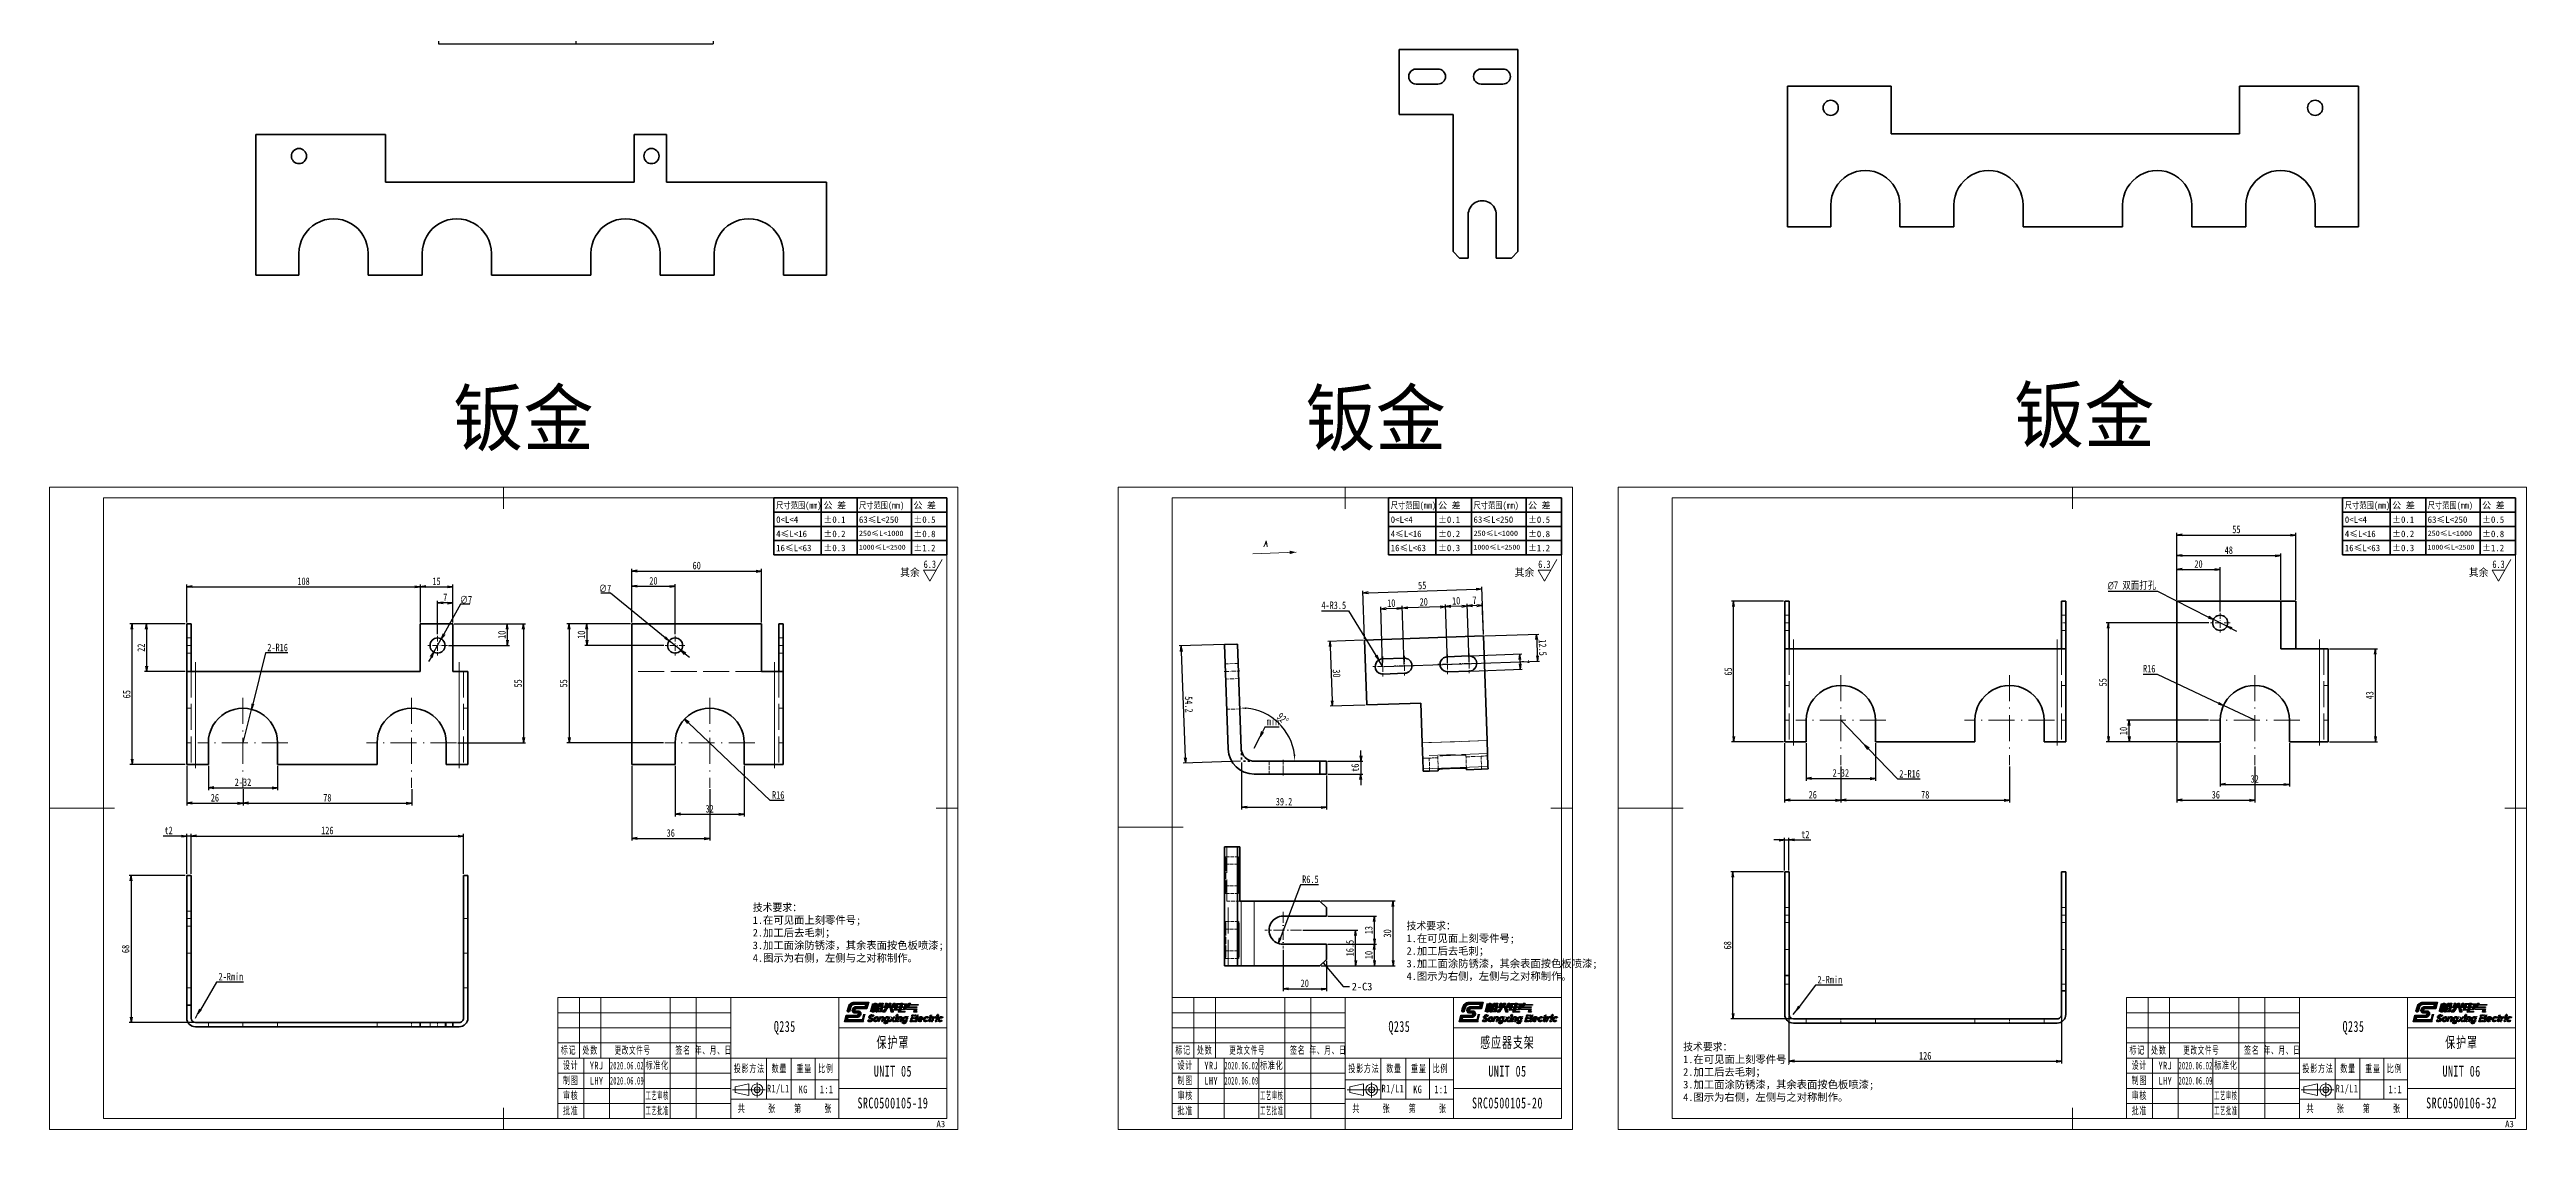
# Model space of a CAD drawing. Header units: millimetres. Extents: x -15766 to 80009, y -9701 to 15159.
# Drawn here: x 6592 to 7738, y 13254 to 13753 of the extents above; entities that cross this region are included whole.
import ezdxf
from ezdxf.enums import TextEntityAlignment as Align

# ---------------------------------------------------------------- set-up
doc = ezdxf.new("R2010")
doc.units = ezdxf.units.MM
for name, pattern in [('CENTER-HOKUTO_1', [16, 13, -1, 1, -1]), ('DASHDOT', [18.5, 12, -3, 0.5, -3]), ('DASHED', [15, 12, -3]), ('HIDDEN', [0.2, 0.1, -0.1]), ('HIDDEN-HOKUTO_1', [2, 1, -1]), ('虚线', [2, 1, -1])]:
    doc.linetypes.add(name, pattern=pattern)
doc.layers.get('DEFPOINTS').update_dxf_attribs({"lineweight": 18})
doc.layers.add('07', color=7, linetype='Continuous')
doc.layers.add('DRW0001_DXF_FORMAT', color=7, linetype='Continuous')
for name, color, linetype, lineweight in [('AM_7', 2, 'CENTER-HOKUTO_1', 18), ('AM_HID', 1, 'HIDDEN-HOKUTO_1', 18), ('AM_VIS', 7, 'Continuous', 18), ('CDRAFT0', 7, 'Continuous', 18), ('DIM', 253, 'Continuous', 20), ('title_frame', 7, 'Continuous', 18), ('word_dim', 9, 'Continuous', 18), ('尺寸线层', 3, 'Continuous', 18), ('标注线', 3, 'Continuous', 18), ('粗实线层', 7, 'Continuous', 35), ('粗实线层_1', 7, 'Continuous', 15), ('细实线层', 7, 'Continuous', 18), ('虚线层', 6, '虚线', 18)]:
    doc.layers.add(name, color=color, linetype=linetype, lineweight=lineweight)
doc.styles.add('DIM', font='', dxfattribs={"width": 0.8})
doc.styles.add('STYLE1', font='')
doc.styles.add('UserTxtStyle1', font='', dxfattribs={"width": 0.618357})
doc.styles.add('UserTxtStyle2', font='', dxfattribs={"width": 0.634692})
doc.styles.add('标准', font='', dxfattribs={"width": 0.667})
doc.styles.get('DIM').set_extended_font_data('NSimSun')
doc.styles.get('STYLE1').set_extended_font_data('宋体')
doc.styles.get('UserTxtStyle1').set_extended_font_data('宋体')
doc.styles.get('UserTxtStyle2').set_extended_font_data('宋体')
doc.styles.get('标准').set_extended_font_data('宋体')
doc.dimstyles.new('1-1', dxfattribs={"dimtxt": 3.5, "dimasz": 3, "dimexe": 1, "dimexo": 0, "dimgap": 1, "dimtad": 1, "dimdsep": 46, "dimtxsty": 'DIM', "dimblk": '_CAXARROW', "dimcen": 0, "dimdle": 6, "dimclrd": 256, "dimclre": 256, "dimclrt": 3, "dimazin": 2, "dimtfac": 0.707107, "dimtmove": 0, "dimatfit": 3, "dimfxl": 0, "dimfrac": 2, "dimtolj": 1, "dimarcsym": 0})
doc.dimstyles.new('1-1$0', dxfattribs={"dimtxt": 3.5, "dimasz": 2.5, "dimexe": 1, "dimexo": 0.625, "dimgap": 0.8, "dimtad": 1, "dimdsep": 46, "dimtxsty": 'DIM', "dimblk": 'OPEN', "dimcen": 0, "dimdle": 5, "dimclrd": 256, "dimclre": 256, "dimclrt": 3, "dimazin": 3, "dimtfac": 0.5, "dimtmove": 0, "dimatfit": 3, "dimldrblk": 'OPEN', "dimfxl": 0, "dimtolj": 1, "dimarcsym": 0})
doc.dimstyles.new('1-1$3', dxfattribs={"dimtxt": 3.5, "dimasz": 2.5, "dimexe": 1, "dimexo": 0.625, "dimgap": 0.3, "dimtad": 1, "dimtih": 1, "dimtoh": 1, "dimdsep": 46, "dimtxsty": 'DIM', "dimblk": 'OPEN', "dimcen": 0, "dimdle": 5, "dimclrd": 256, "dimclre": 256, "dimclrt": 3, "dimazin": 3, "dimtfac": 0.5, "dimtmove": 0, "dimatfit": 3, "dimldrblk": 'OPEN', "dimfxl": 0, "dimtolj": 1, "dimarcsym": 0})
doc.dimstyles.new('1-1$4', dxfattribs={"dimtxt": 3.5, "dimasz": 2.5, "dimexe": 1, "dimexo": 0.625, "dimgap": 0.8, "dimtad": 1, "dimtih": 1, "dimtoh": 1, "dimzin": 12, "dimdsep": 46, "dimtxsty": 'DIM', "dimblk": 'OPEN', "dimcen": 0, "dimdle": 5, "dimclrd": 256, "dimclre": 256, "dimclrt": 3, "dimazin": 3, "dimtfac": 0.5, "dimtmove": 0, "dimatfit": 3, "dimldrblk": 'OPEN', "dimfxl": 0, "dimtolj": 1, "dimarcsym": 0})

msp = doc.modelspace()

# ---------------------------------------------------------------- texts
at = {"layer": 'DIM', "color": 2, "style": 'DIM', "width": 0.8}
for p in [(7002.17252, 13512.30629), (7286.37274, 13512.30629), (7727.58942, 13512.30629)]:
    msp.add_attdef('6.3', text='0.0', height=3.5, dxfattribs=at).set_placement(p, align=Align.BOTTOM_RIGHT)
at = {"layer": 'title_frame', "color": 3, "char_height": 2.958904, "width": 5.8684932, "attachment_point": 7, "style": 'STYLE1'}
for insert in [(7002.3762, 13254.74032), (7727.79311, 13254.74032)]:
    msp.add_mtext('A3', dxfattribs=dict(at, insert=insert))
at = {"layer": 'word_dim', "color": 3, "char_height": 25, "width": 116.6634772, "attachment_point": 1}
for insert in [(6778.83957, 13595.19986), (7172.9758, 13595.1895), (7500.66862, 13596.57818)]:
    msp.add_mtext('钣金', dxfattribs=dict(at, insert=insert))
at = {"layer": 'word_dim', "linetype": 'Continuous', "char_height": 3.5, "width": 10.860604, "attachment_point": 1}
for insert in [(6985.5458, 13513.07215), (7269.74603, 13513.07215), (7710.96271, 13513.07215)]:
    msp.add_mtext('{\\C3;其余}', dxfattribs=dict(at, insert=insert))
at = {"layer": 'word_dim', "linetype": 'Continuous', "ltscale": 4, "char_height": 3.5, "width": 139.6035818, "attachment_point": 1}
for insert in [(6917.42952, 13358.13129), (7219.76431, 13349.6918), (7347.68193, 13293.73936)]:
    msp.add_mtext('{\\C3;技术要求：\\P\\fNSimSun|b0|i0|c134|p49;1\\fSimSun|b0|i0|c134|p49;.在可见面上刻零件号;\\P2.加工后去毛刺；\\P3.加工面涂防锈漆，其余表面按色板喷漆;\\P\\fNSimSun|b0|i0|c134|p49;4\\fSimSun|b0|i0|c134|p49;.图示为右侧，左侧与之对称制作。\\P         }', dxfattribs=dict(at, insert=insert))
at = {"layer": 'word_dim', "color": 3, "insert": (7194.42872, 13321.56177), "char_height": 3.5, "attachment_point": 1}
msp.add_mtext('2-C3', dxfattribs=at)
at = {"layer": '尺寸线层', "attachment_point": 5, "line_spacing_factor": 1.15057}
for s, insert, char_height, width, style in [('{\\T1.1;Q235}', (6932.23065, 13300.73384), 5.0503058, 29.4580043, '标准'), ('{\\T1.1;Q235}', (7216.43087, 13300.73384), 5.0503058, 29.4580043, '标准'), ('{\\T1.1;Q235}', (7657.64755, 13300.73384), 5.0503058, 29.4580043, '标准'), ('\\T1.1;标记', (6832.23065, 13290.23384), 3.5, 18, '标准'), ('\\T1.1;处数', (6842.23065, 13290.23384), 3.5, 18, '标准'), ('\\T1.1;更改文件号', (6861.86407, 13290.20985), 3.5, 30, 'UserTxtStyle1'), ('\\T1.1;签名', (6885.23065, 13290.23384), 3.5, 22, '标准'), ('\\T1.1;年、月、日', (6899.23065, 13290.23384), 3.5, 30, 'UserTxtStyle2'), ('{\\T1.1;保护罩}', (6982.23065, 13293.71458), 5.0503058, 29.4580043, '标准'), ('\\T1.1;标记', (7116.43087, 13290.23384), 3.5, 18, '标准'), ('\\T1.1;处数', (7126.43087, 13290.23384), 3.5, 18, '标准'), ('\\T1.1;更改文件号', (7146.06429, 13290.20985), 3.5, 30, 'UserTxtStyle1'), ('\\T1.1;签名', (7169.43087, 13290.23384), 3.5, 22, '标准'), ('\\T1.1;年、月、日', (7183.43087, 13290.23384), 3.5, 30, 'UserTxtStyle2'), ('{\\T1.1;感应器支架}', (7266.43087, 13293.71458), 5.0503058, 29.4580043, '标准'), ('\\T1.1;标记', (7557.64755, 13290.23384), 3.5, 18, '标准'), ('\\T1.1;处数', (7567.64755, 13290.23384), 3.5, 18, '标准'), ('\\T1.1;更改文件号', (7587.28097, 13290.20985), 3.5, 30, 'UserTxtStyle1'), ('\\T1.1;签名', (7610.64755, 13290.23384), 3.5, 22, '标准'), ('\\T1.1;年、月、日', (7624.64755, 13290.23384), 3.5, 30, 'UserTxtStyle2'), ('{\\T1.1;保护罩}', (7707.64755, 13293.71458), 5.0503058, 29.4580043, '标准'), ('\\T1.1;制图', (6833.23065, 13276.23384), 3.5, 22, '标准'), ('\\T1.1;设计', (6833.23065, 13283.23384), 3.5, 22, '标准'), ('{\\T1.1;YRJ}', (6845.23065, 13283.23384), 3.5, 22, '标准'), ('{\\T1.1;LHY}', (6845.23065, 13276.23384), 3.5, 22, '标准'), ('{\\W0.5;\\T1.1;2020.06.02}', (6859.23065, 13283.23384), 3.5, 16, '标准'), ('{\\W0.5;\\T1.1;2020.06.09}', (6859.23065, 13276.23384), 3.5, 16, '标准'), ('\\T1.1;标准化', (6873.23065, 13283.23384), 3.5, 22, '标准'), ('\\T1.1;投影方法', (6915.82565, 13281.73384), 3.5, 22, '标准'), ('\\T1.1;数量', (6929.73065, 13281.73384), 3.5, 22, '标准'), ('\\T1.1;重量', (6941.23065, 13281.73384), 3.5, 22, '标准'), ('\\T1.1;比例', (6951.23065, 13281.73384), 3.5, 22, '标准'), ('{\\T1.1;UNIT 05}', (6982.23065, 13280.64754), 5.0503058, 29.4580043, '标准'), ('\\T1.1;制图', (7117.43087, 13276.23384), 3.5, 22, '标准'), ('\\T1.1;设计', (7117.43087, 13283.23384), 3.5, 22, '标准'), ('{\\T1.1;YRJ}', (7129.43087, 13283.23384), 3.5, 22, '标准'), ('{\\T1.1;LHY}', (7129.43087, 13276.23384), 3.5, 22, '标准'), ('{\\W0.5;\\T1.1;2020.06.02}', (7143.43087, 13283.23384), 3.5, 16, '标准'), ('{\\W0.5;\\T1.1;2020.06.09}', (7143.43087, 13276.23384), 3.5, 16, '标准'), ('\\T1.1;标准化', (7157.43087, 13283.23384), 3.5, 22, '标准'), ('\\T1.1;投影方法', (7200.02587, 13281.73384), 3.5, 22, '标准'), ('\\T1.1;数量', (7213.93087, 13281.73384), 3.5, 22, '标准'), ('\\T1.1;重量', (7225.43087, 13281.73384), 3.5, 22, '标准'), ('\\T1.1;比例', (7235.43087, 13281.73384), 3.5, 22, '标准'), ('{\\T1.1;UNIT 05}', (7266.43087, 13280.64754), 5.0503058, 29.4580043, '标准'), ('\\T1.1;制图', (7558.64755, 13276.23384), 3.5, 22, '标准'), ('\\T1.1;设计', (7558.64755, 13283.23384), 3.5, 22, '标准'), ('{\\T1.1;YRJ}', (7570.64755, 13283.23384), 3.5, 22, '标准'), ('{\\T1.1;LHY}', (7570.64755, 13276.23384), 3.5, 22, '标准'), ('{\\W0.5;\\T1.1;2020.06.02}', (7584.64755, 13283.23384), 3.5, 16, '标准'), ('{\\W0.5;\\T1.1;2020.06.09}', (7584.64755, 13276.23384), 3.5, 16, '标准'), ('\\T1.1;标准化', (7598.64755, 13283.23384), 3.5, 22, '标准'), ('\\T1.1;投影方法', (7641.24255, 13281.73384), 3.5, 22, '标准'), ('\\T1.1;数量', (7655.14755, 13281.73384), 3.5, 22, '标准'), ('\\T1.1;重量', (7666.64755, 13281.73384), 3.5, 22, '标准'), ('\\T1.1;比例', (7676.64755, 13281.73384), 3.5, 22, '标准'), ('{\\T1.1;UNIT 06}', (7707.64755, 13280.64754), 5.0503058, 29.4580043, '标准'), ('{\\T1.1;批准}', (6833.23065, 13262.23384), 3.5, 22, '标准'), ('\\T1.1;审核', (6833.23065, 13269.23384), 3.5, 22, '标准'), ('{\\W0.5;\\T1.1;工艺审核}', (6873.23065, 13269.23384), 3.5, 22, '标准'), ('{\\W0.5;\\T1.1;工艺批准}', (6873.23065, 13262.23384), 3.5, 22, '标准'), ('\\T1.1;共', (6912.30198, 13263.23384), 3.5, 8, '标准'), ('\\T1.1;张', (6926.30198, 13263.23384), 3.5, 8, '标准'), ('{\\T1.1;R1/L1}', (6929.23065, 13272.23384), 3.5, 11, '标准'), ('\\T1.1;第', (6938.34089, 13263.23384), 3.5, 8, '标准'), ('{\\T1.1;KG}', (6940.73065, 13272.23384), 3.5, 11, '标准'), ('\\T1.1;1:1', (6951.56546, 13272.23384), 3.5, 10.6696195, '标准'), ('\\T1.1;张', (6952.30198, 13263.23384), 3.5, 8, '标准'), ('{\\T1.1;SRC0500105-19}', (6982.23065, 13265.94156), 5.0503058, 29.3737905, '标准'), ('{\\T1.1;批准}', (7117.43087, 13262.23384), 3.5, 22, '标准'), ('\\T1.1;审核', (7117.43087, 13269.23384), 3.5, 22, '标准'), ('{\\W0.5;\\T1.1;工艺审核}', (7157.43087, 13269.23384), 3.5, 22, '标准'), ('{\\W0.5;\\T1.1;工艺批准}', (7157.43087, 13262.23384), 3.5, 22, '标准'), ('\\T1.1;共', (7196.5022, 13263.23384), 3.5, 8, '标准'), ('\\T1.1;张', (7210.5022, 13263.23384), 3.5, 8, '标准'), ('{\\T1.1;R1/L1}', (7213.43087, 13272.23384), 3.5, 11, '标准'), ('\\T1.1;第', (7222.54111, 13263.23384), 3.5, 8, '标准'), ('{\\T1.1;KG}', (7224.93087, 13272.23384), 3.5, 11, '标准'), ('\\T1.1;1:1', (7235.76568, 13272.23384), 3.5, 10.6696195, '标准'), ('\\T1.1;张', (7236.5022, 13263.23384), 3.5, 8, '标准'), ('{\\T1.1;SRC0500105-20}', (7266.43087, 13265.94156), 5.0503058, 29.3737905, '标准'), ('{\\T1.1;批准}', (7558.64755, 13262.23384), 3.5, 22, '标准'), ('\\T1.1;审核', (7558.64755, 13269.23384), 3.5, 22, '标准'), ('{\\W0.5;\\T1.1;工艺审核}', (7598.64755, 13269.23384), 3.5, 22, '标准'), ('{\\W0.5;\\T1.1;工艺批准}', (7598.64755, 13262.23384), 3.5, 22, '标准'), ('\\T1.1;共', (7637.71888, 13263.23384), 3.5, 8, '标准'), ('\\T1.1;张', (7651.71888, 13263.23384), 3.5, 8, '标准'), ('{\\T1.1;R1/L1}', (7654.64755, 13272.23384), 3.5, 11, '标准'), ('\\T1.1;第', (7663.75779, 13263.23384), 3.5, 8, '标准'), ('\\T1.1;1:1', (7676.98236, 13272.23384), 3.5, 10.6696195, '标准'), ('\\T1.1;张', (7677.71888, 13263.23384), 3.5, 8, '标准'), ('{\\T1.1;SRC0500106-32}', (7707.64755, 13265.94156), 5.0503058, 29.3737905, '标准')]:
    msp.add_mtext(s, dxfattribs=dict(at, insert=insert, char_height=char_height, width=width, style=style))

# ---------------------------------------------------------------- blocks, each defined once
blk = doc.blocks.new('*X586')
at = {"layer": 'CDRAFT0'}
for p, q in [((420, 297), (0, 297)), ((0, 297), (0, 0)), ((420, 0), (420, 297)), ((0, 0), (420, 0))]:
    blk.add_line(p, q, dxfattribs=at)
at = {"layer": '粗实线层_1'}
for p, q in [((415, 292), (25, 292)), ((25, 292), (25, 5)), ((210, 297), (210, 287)), ((415, 5), (415, 292)), ((0, 148.5), (30, 148.5)), ((420, 148.5), (410, 148.5)), ((25, 5), (415, 5)), ((210, 0), (210, 10))]:
    blk.add_line(p, q, dxfattribs=at)
blk = doc.blocks.new('自由公差_1')
at = {"layer": '粗实线层'}
for p, q in [((-80, 0), (0, 0)), ((-80, 0), (-80, -26.3)), ((-58.1, 0), (-58.1, -26.3)), ((-41.6, 0), (-41.6, -26.3)), ((-16.4, 0), (-16.4, -26.3)), ((0, 0), (0, -26.3)), ((-80, -6.6), (0, -6.6)), ((-80, -13.2), (0, -13.2)), ((-80, -19.7), (0, -19.7)), ((-80, -26.3), (0, -26.3))]:
    blk.add_line(p, q, dxfattribs=at)
at = {"layer": '尺寸线层', "linetype": 'Continuous', "attachment_point": 1, "line_spacing_factor": 0.9}
for s, insert, char_height, width in [('{\\W0.8;尺寸范围(mm)}', (-79, -1.9), 3, 22.603), ('0<L<4', (-79, -8.5), 3, 22.603), ('公 差', (-57.1, -1.9), 3, 22.603), ('%%P0.1', (-57.1, -8.5), 3, 12.712), ('{\\W0.8;尺寸范围(mm)}', (-40.7, -1.9), 3, 22.603), ('63≤L<250', (-40.7, -8.5), 3, 22.603), ('公 差', (-15.5, -1.9), 3, 22.603), ('%%P0.5', (-15.5, -8.5), 3, 12.577), ('4≤L<16', (-79, -15.1), 3, 22.603), ('16≤L<63', (-79, -21.6), 3, 22.603), ('%%P0.2', (-57.1, -15.1), 3, 12.477), ('%%P0.3', (-57.1, -21.6), 3, 12.712), ('250≤L<1000', (-40.7, -15.1), 2.5, 22.603), ('1000≤L<2500', (-40.7, -21.6), 2.3, 22.603), ('%%P0.8', (-15.5, -15.1), 3, 13.076), ('%%P1.2', (-15.5, -21.6), 3, 12.876)]:
    blk.add_mtext(s, dxfattribs=dict(at, insert=insert, char_height=char_height, width=width))
blk = doc.blocks.new('SYMBOL_3_BL2', base_point=(178.1, 46.5))
at = {"layer": 'DRW0001_DXF_FORMAT', "linetype": 'Continuous'}
for color, points in [(1, [(162.9, 45.8), (162.8, 45.4), (157, 44.4), (155.4, 42.4), (156.2, 45.5), (161.2, 45.5), (161.4, 45.6), (161.6, 45.8), (162.9, 45.9)]), (1, [(158.2, 48.7), (157.8, 47.3), (157.7, 47.1), (157.5, 47), (157.3, 46.9), (157.1, 46.9), (156.9, 47), (156.8, 47.2), (156.7, 47.4), (156.7, 47.6), (156.9, 48.3), (156.9, 48.3), (156.9, 48.4), (158.3, 49.1), (158.2, 48.7)]), (1, [(158.7, 49.9), (158.5, 49.6), (158.3, 49.1), (156.9, 48.4), (157.2, 49.4), (157.4, 49.9), (159.4, 50.3), (159, 50.2)]), (1, [(159.7, 50.4), (159.4, 50.3), (157.4, 49.9), (157.6, 50.4), (158, 50.8), (159.9, 50.4)]), (1, [(159.9, 51.5), (160, 51.5), (166.6, 51.5), (165.8, 48.4), (165, 49.5), (165.2, 50.4), (159.9, 50.4), (158, 50.8), (158.4, 51.1), (158.9, 51.3), (159.4, 51.5), (159.8, 51.5)]), (1, [(160.4, 48.2), (160.3, 48.1), (160.2, 47.8), (159, 47.6), (159, 48), (159.1, 48.1), (159.1, 48.1), (160.8, 48.4), (160.6, 48.3)]), (1, [(160.1, 47.7), (160.2, 47.6), (159.1, 47.2), (159, 47.6), (160.2, 47.8), (160.1, 47.8)]), (1, [(160.4, 49.5), (160.8, 49.5), (165, 49.5), (165.8, 48.4), (160.8, 48.4), (159.1, 48.1), (159.2, 48.5), (159.5, 48.9), (159.6, 49), (160, 49.3)]), (1, [(162.5, 47.3), (162.7, 47), (162.9, 46.7), (163, 46.3), (163, 45.9), (162.9, 45.9), (161.6, 45.8), (161.7, 45.9), (161.8, 46.1), (161.9, 46.1), (161.9, 46.2), (161.8, 46.4), (161.8, 46.4), (161.7, 46.4), (160.3, 46.4), (159.9, 46.5), (159.9, 46.5), (159.5, 46.6), (159.3, 46.9), (159.1, 47.2), (160.2, 47.6), (160.2, 47.5), (160.3, 47.5), (161.7, 47.5), (162.1, 47.5), (162.1, 47.5)]), (5, [(168.4, 50.1), (168.4, 50.1), (168.8, 50.1), (168, 47.2), (167.9, 47.2), (167.5, 47.2), (167.6, 47.6), (168.2, 49.9), (168.2, 49.9), (168.2, 50), (168.3, 50), (168.3, 50.1)]), (5, [(169.2, 50.7), (169.3, 51), (170, 51), (169.9, 50.7), (168.2, 50.4), (168.3, 50.7)]), (5, [(169.9, 50.7), (169.8, 50.4), (169.8, 50.4), (168.9, 46.9), (168.2, 46.9), (169.1, 50.4), (168.2, 50.4), (169.9, 50.7)]), (5, [(170.2, 50.1), (170.2, 50.1), (170.5, 50.1), (169.9, 47.6), (169.2, 47.2), (169.9, 49.9), (169.9, 49.9), (169.9, 49.9), (170, 50), (170, 50), (170.1, 50.1)]), (5, [(170, 47.6), (169.9, 47.2), (169.8, 47.2), (169.3, 47.2), (169.2, 47.2), (169.9, 47.6)]), (5, [(170.8, 50.7), (170.8, 50.6), (170.7, 50.4), (170.7, 50.4), (170.5, 50.4), (170.1, 50.4), (170, 50.4), (170.1, 50.5), (170.1, 50.7), (170.1, 50.7), (170.4, 50.7), (170.8, 50.7)]), (5, [(170, 47.2), (170.7, 48.7), (171.5, 48.7), (170.8, 47.2), (170, 46.9), (170, 47.2)]), (5, [(171.9, 47.2), (172, 48.7), (172.8, 48.7), (172.7, 47.2), (170, 46.9), (170.8, 47.2)]), (5, [(171.9, 51), (171.9, 51), (172.2, 51), (171.5, 49), (171.5, 49), (170.7, 49), (170.8, 49.4), (171.3, 50.7), (171.3, 50.7), (171.4, 50.8), (171.4, 50.9), (171.5, 50.9), (171.6, 51), (171.7, 51), (171.7, 51)]), (5, [(172.9, 51), (172.9, 51), (173.3, 51), (173, 49.4), (172.2, 49), (172.5, 50.6), (172.5, 50.6), (172.5, 50.7), (172.5, 50.9), (172.7, 51), (172.8, 51)]), (5, [(182.3, 50.8), (182.2, 50.5), (182.2, 50.5), (181.9, 49.4), (172.2, 49), (180.1, 49.4), (180.2, 49.4), (180.7, 49.4), (181, 49.4), (181.2, 50.1), (181.3, 50.5), (180.5, 50.5), (180.1, 50.5), (179.9, 49.8), (179.8, 49.4), (178.9, 49.4), (179.2, 50.4), (179.2, 50.5), (179.2, 50.5), (179.2, 50.5), (179.2, 50.5), (179.3, 50.7), (179.4, 50.8), (182.3, 50.8)]), (5, [(181.9, 49.4), (181.8, 49), (181.8, 49), (181.6, 48.1), (178.5, 47.8), (179.5, 48.1), (180.2, 48.1), (180.6, 48.1), (180.8, 48.7), (180.9, 49), (180.4, 49), (180.1, 49), (179.9, 49), (179.7, 49), (178.6, 48.1), (178.8, 49), (173.6, 49), (173.5, 49), (173, 49), (172.4, 49), (172.2, 49), (181.9, 49.4)]), (5, [(180.1, 49.4), (172.2, 49), (173, 49.4), (173.5, 49.4), (173.7, 49.4), (178.9, 49.4), (178.9, 49.4), (179.8, 49.4)]), (5, [(175.4, 48.7), (174.9, 48.1), (174.2, 47.1), (174, 46.9), (173.7, 46.9), (173.1, 46.9), (173, 46.9), (173.5, 47.5), (174.2, 48.5), (174.4, 48.7), (174.7, 48.7), (175.3, 48.7)]), (5, [(175.2, 51), (175, 49.6), (175, 49.6), (174.1, 49.6), (174.1, 49.6), (174.3, 50.5), (174.3, 50.6), (174.3, 50.6), (174.3, 50.6), (174.3, 50.7), (174.3, 50.7), (174.3, 50.8), (174.3, 50.8), (174.4, 50.9), (174.4, 50.9), (174.5, 51), (174.5, 51), (174.6, 51), (174.8, 51), (174.8, 51), (174.8, 51), (174.8, 51), (175.2, 51)]), (5, [(176.8, 51), (176.6, 49.8), (176.5, 49.6), (175.8, 49.6), (175.7, 49.6), (175.8, 50.5), (175.8, 50.6), (175.9, 50.7), (175.9, 50.7), (175.9, 50.8), (175.9, 50.8), (176, 50.9), (176, 50.9), (176.1, 51), (176.1, 51), (176.2, 51), (176.3, 51), (176.3, 51), (176.3, 51), (176.3, 51), (176.7, 51)]), (5, [(177.5, 48.7), (177.7, 48.1), (177.9, 47.1), (177.9, 46.9), (177.6, 46.9), (177.1, 46.9), (177, 46.9), (176.8, 47.5), (176.6, 48.5), (176.5, 48.7), (176.9, 48.7), (177.4, 48.7)]), (5, [(178.4, 51), (178.4, 51), (178.8, 51), (178.2, 49.6), (177.3, 49.6), (177.8, 50.7), (177.8, 50.7), (177.9, 50.8), (177.9, 50.9), (178, 50.9), (178.1, 50.9), (178.2, 51), (178.2, 51), (178.3, 51)]), (5, [(179.6, 48.4), (179.5, 48.1), (178.5, 47.8), (178.6, 48.1), (178.6, 48.1), (179.7, 49)]), (5, [(181.6, 48.1), (181.5, 47.8), (181.5, 47.8), (180.3, 46.9), (180.6, 47.8), (178.5, 47.8), (181.6, 48.1)]), (5, [(181.4, 50.8), (181.4, 51), (182.3, 51), (182.3, 50.8), (179.4, 50.8), (179.8, 50.8), (180.2, 50.8)]), (5, [(183.4, 47.2), (183.3, 46.9), (181.2, 46.9), (180.5, 46.9), (180.3, 46.9), (181.5, 47.8), (181.3, 47.2)]), (5, [(188.9, 49.4), (188.8, 49), (183.9, 49), (183.6, 48.1), (181.7, 47.8), (181.8, 48.1), (182.7, 48.1), (183, 49), (182, 49), (184, 49.4)]), (5, [(184.4, 50.8), (184.3, 50.5), (184.3, 50.5), (184, 49.4), (182, 49), (182.1, 49.4), (183.1, 49.4), (183.4, 50.5), (182.4, 50.5), (182.5, 50.8), (184.4, 50.8)]), (5, [(188.8, 48.5), (188.5, 47.2), (187.5, 47), (187.8, 48.2), (184, 48.2), (184.1, 48.5), (187.9, 48.5), (188.4, 48.5)]), (5, [(185.3, 51), (185.7, 51), (185.9, 51), (185.5, 50.1), (185.2, 49.6), (184.6, 49.6), (184.3, 49.6), (184.7, 50.3), (184.8, 50.6), (184.9, 50.7), (184.9, 50.8), (185, 50.9), (185.1, 50.9), (185.1, 50.9), (185.2, 51), (185.3, 51), (185.3, 51), (185.3, 51)]), (5, [(189.4, 50.5), (189.4, 50.4), (189.4, 50.2), (189.4, 50.1), (188.1, 50.1), (186.1, 50.1), (185.7, 50.1), (185.8, 50.2), (185.9, 50.4), (185.9, 50.5), (187.1, 50.5), (189.1, 50.5)]), (5, [(188.9, 47.2), (188.8, 46.9), (188.4, 46.9), (187.5, 46.9), (187.5, 47), (188.5, 47.2)]), (1, [(163.4, 43.5), (164.2, 42.4), (155.4, 42.4), (157, 44.4), (156.8, 43.5)]), (1, [(161.6, 44.5), (161.2, 44.4), (157, 44.4), (162.8, 45.4), (162.5, 45), (162.4, 44.9), (162, 44.6)])]:
    blk.add_hatch(color=color, dxfattribs=at).paths.add_polyline_path(points)
at = {"layer": 'DRW0001_DXF_FORMAT', "linetype": 'HIDDEN'}
for points in [[(167, 43.1), (167, 43.1), (167.1, 43), (166.4, 42.6), (166.1, 43), (166.7, 43.5), (166.8, 43.3)], [(167.3, 43), (167.4, 43), (168.3, 43), (166.4, 42.6), (167.1, 43), (167.2, 43)], [(168, 42.7), (167.8, 42.5), (167.8, 42.5), (167.6, 42.4), (167.3, 42.4), (167.1, 42.4), (167.1, 42.4), (166.9, 42.4), (166.7, 42.5), (166.5, 42.5), (166.4, 42.6), (166.4, 42.6), (168.3, 43), (168.2, 42.8)], [(167.5, 45), (167.5, 44.9), (167.4, 44.8), (166.7, 44.7), (166.7, 44.8), (166.7, 45), (166.8, 45.2), (167.8, 45.1), (167.6, 45.1)], [(167.4, 44.7), (167.4, 44.7), (166.7, 44.5), (166.7, 44.7), (167.4, 44.8), (167.4, 44.8)], [(167.5, 44.6), (168.2, 44.1), (167, 44.1), (166.9, 44.1), (166.8, 44.2), (166.7, 44.4), (166.7, 44.5), (167.4, 44.7), (167.5, 44.6)], [(168.8, 45.5), (169, 45.2), (168.4, 44.8), (168.1, 45.1), (168, 45.1), (167.9, 45.2), (167.9, 45.2), (166.8, 45.2), (167, 45.3), (167.2, 45.5), (168.8, 45.5)], [(168.2, 44.1), (168.3, 44), (167.7, 43.6), (167, 44), (167, 44), (167, 44.1), (167, 44.1), (168.2, 44.1), (168.2, 44.1), (168.2, 44.1)], [(167.8, 45.8), (168, 45.8), (168.1, 45.8), (168.3, 45.7), (168.5, 45.7), (168.6, 45.6), (168.8, 45.5), (167.2, 45.5), (167.4, 45.6), (167.4, 45.6), (167.6, 45.7)], [(168.5, 43.6), (168.5, 43.5), (168.5, 43.3), (168.4, 43.1), (168.3, 43), (167.4, 43), (167.5, 43.1), (167.6, 43.1), (167.7, 43.2), (167.8, 43.3), (167.8, 43.4), (167.8, 43.4), (167.7, 43.5), (167.7, 43.6), (167.7, 43.6), (168.3, 44), (168.4, 43.9), (168.5, 43.8)], [(169.6, 44), (169.5, 43.9), (168.8, 43.7), (168.9, 43.9), (169.6, 44)], [(169.5, 43.8), (169.4, 43.7), (168.8, 43.5), (168.8, 43.7), (169.5, 43.9)], [(169.4, 43.6), (169.4, 43.5), (168.8, 43.4), (168.8, 43.5), (169.4, 43.7)], [(169.4, 43.4), (169.5, 43.3), (168.8, 43.2), (168.8, 43.4), (169.4, 43.5), (169.4, 43.5)], [(169.5, 43.2), (169.6, 43.2), (168.8, 43.1), (168.8, 43.2), (169.5, 43.3)], [(169.9, 43.1), (170.8, 43), (170.7, 42.8), (169, 42.8), (168.9, 42.9), (168.8, 43.1), (169.6, 43.2), (169.6, 43.2), (169.7, 43.1), (169.7, 43.1), (169.8, 43.1)], [(169.7, 44.1), (169.6, 44), (168.9, 43.9), (169, 44.1), (169.9, 44.2), (169.8, 44.2)], [(170, 44.3), (169.9, 44.2), (169, 44.1), (169.1, 44.2), (170.2, 44.3), (170.1, 44.3)], [(170.7, 42.8), (170.5, 42.7), (170.3, 42.6), (170.1, 42.5), (169.9, 42.5), (169.7, 42.5), (169.5, 42.5), (169.4, 42.5), (169.2, 42.6), (169.1, 42.7), (169, 42.8), (170.7, 42.8)], [(170.2, 44.9), (170.4, 44.9), (170.5, 44.9), (170.7, 44.8), (170.8, 44.8), (171, 44.7), (171.1, 44.6), (171.2, 44.5), (171.2, 44.3), (171.3, 44.2), (171.3, 44), (171.3, 43.8), (171.2, 43.7), (171.2, 43.5), (171.1, 43.3), (171, 43.1), (170.8, 43), (169.9, 43.1), (170, 43.1), (170.1, 43.1), (170.2, 43.2), (170.3, 43.2), (170.3, 43.3), (170.4, 43.3), (170.5, 43.4), (170.6, 43.5), (170.6, 43.6), (170.6, 43.7), (170.6, 43.8), (170.7, 43.8), (170.6, 43.9), (170.6, 44), (170.6, 44.1), (170.6, 44.1), (170.5, 44.2), (170.4, 44.2), (170.4, 44.2), (170.4, 44.3), (170.3, 44.3), (170.2, 44.3), (169.1, 44.2), (169.2, 44.4), (169.4, 44.5), (169.4, 44.5), (169.6, 44.7), (169.8, 44.8), (170, 44.8)], [(173.4, 44.8), (173.5, 44.7), (172.5, 44.3), (172.4, 44.2), (172.3, 44.2), (172.2, 44.1), (171.2, 42.5), (171.8, 44.9), (172.4, 44.7), (172.4, 44.7), (172.5, 44.8), (173.3, 44.8)], [(172.8, 44.9), (173, 44.9), (173.1, 44.9), (173.3, 44.9), (173.3, 44.8), (172.5, 44.8), (172.7, 44.9)], [(172.7, 44.3), (172.6, 44.3), (172.5, 44.3), (173.5, 44.7), (173.6, 44.6), (173.6, 44.5), (173.7, 44.4), (173.7, 44.2), (173.6, 44.1), (173.6, 44), (173, 44), (173, 44.1), (173, 44.2), (172.9, 44.2), (172.9, 44.3), (172.8, 44.3), (172.8, 44.3)], [(173.6, 44), (173.6, 44), (173.2, 42.5), (172.6, 42.5), (172.8, 43.4), (173, 44), (173, 44), (173, 44), (173.6, 44)], [(173.5, 42.2), (174.1, 42.4), (174.1, 42.3), (174.2, 42.2), (173.5, 42.1)], [(174.5, 42.1), (174.6, 42.1), (175.5, 42), (175.3, 41.9), (175.1, 41.7), (174.9, 41.6), (174.7, 41.6), (174.5, 41.5), (174.3, 41.5), (174.2, 41.5), (174.1, 41.6), (174, 41.6), (173.8, 41.7), (173.7, 41.8), (173.6, 41.9), (173.5, 42.1), (174.2, 42.2), (174.3, 42.1)], [(174.3, 43.6), (174.3, 43.5), (173.7, 43.4), (173.8, 43.6), (174.4, 43.7)], [(174.3, 43.4), (174.4, 43.4), (173.7, 43.2), (173.7, 43.4), (174.3, 43.5)], [(174.4, 43.2), (174.5, 43.2), (173.8, 43), (173.7, 43.2), (174.4, 43.4), (174.4, 43.3)], [(174.5, 43.9), (174.4, 43.9), (173.8, 43.7), (173.9, 43.9), (174.7, 44.1), (174.6, 44)], [(174.4, 43.8), (174.4, 43.7), (173.8, 43.6), (173.8, 43.7), (174.4, 43.9)], [(174.8, 43.1), (174.9, 43.1), (175, 43.1), (175.1, 43.1), (175.2, 43.2), (175.3, 43.3), (175.3, 43.3), (175.4, 43.4), (175.5, 43.5), (175.8, 42.7), (175.7, 42.5), (175.6, 42.2), (175.5, 42), (174.6, 42.1), (174.7, 42.2), (174.9, 42.2), (175, 42.3), (175.1, 42.5), (175.1, 42.5), (175.2, 42.6), (174.1, 42.6), (174, 42.7), (173.9, 42.9), (173.8, 43), (174.5, 43.2), (174.6, 43.1), (174.6, 43.1), (174.7, 43.1)], [(174.7, 44.2), (174.7, 44.1), (173.9, 43.9), (174, 44.1), (174.1, 44.3), (175, 44.3), (174.9, 44.2), (174.8, 44.2)], [(175.8, 44.7), (176.4, 44.9), (175.8, 42.7), (175.8, 42.7), (175.5, 43.5), (175.5, 43.6), (175.5, 43.7), (175.6, 43.7), (175.6, 43.8), (175.6, 43.9), (175.5, 44), (175.5, 44.1), (175.5, 44.1), (175.4, 44.2), (175.3, 44.2), (175.3, 44.2), (175.2, 44.3), (175.1, 44.3), (174.1, 44.3), (174.3, 44.5), (174.4, 44.6), (174.6, 44.7), (175.8, 44.7)], [(175, 42.5), (174.8, 42.5), (174.6, 42.5), (174.4, 42.5), (174.3, 42.5), (174.2, 42.5), (174.1, 42.6), (175.2, 42.6)], [(175.4, 44.9), (175.6, 44.8), (175.8, 44.7), (174.6, 44.7), (174.8, 44.8), (175.1, 44.9), (175.3, 44.9), (175.4, 44.9)], [(177.7, 44.3), (178.2, 44.8), (178.9, 44.8), (177.9, 43.8), (176, 42.5), (177.2, 43.8)], [(177.4, 43.3), (176.7, 42.5), (176, 42.5), (177.9, 43.8), (178.4, 42.5), (177.7, 42.5)], [(179.2, 44.7), (179.5, 44.8), (179.9, 44.9), (179.6, 43.7), (179.2, 42.5), (178.9, 42.5), (178.6, 42.5), (178.9, 43.6), (179.2, 44.7), (179.2, 44.7)], [(180, 45.8), (180, 45.7), (180, 45.7), (180.1, 45.7), (180.1, 45.6), (180.1, 45.6), (180.1, 45.5), (180.1, 45.5), (180.1, 45.4), (180.1, 45.3), (180, 45.3), (180, 45.2), (180, 45.2), (179.9, 45.1), (179.4, 45.1), (179.3, 45.2), (179.3, 45.2), (179.3, 45.3), (179.3, 45.3), (179.3, 45.4), (179.3, 45.4), (179.3, 45.5), (179.4, 45.5), (179.4, 45.6), (179.4, 45.6), (179.5, 45.7), (179.5, 45.7), (179.6, 45.7), (179.6, 45.8), (179.9, 45.8)], [(179.9, 45.1), (179.8, 45.1), (179.8, 45.1), (179.7, 45), (179.7, 45), (179.6, 45), (179.5, 45), (179.5, 45), (179.4, 45.1), (179.4, 45.1), (179.4, 45.1), (179.9, 45.1)], [(179.7, 45.8), (179.8, 45.8), (179.9, 45.8), (179.9, 45.8), (179.9, 45.8), (179.6, 45.8), (179.7, 45.8)], [(181.8, 44.8), (181.9, 44.7), (180.9, 44.3), (180.8, 44.2), (180.7, 44.2), (180.6, 44.1), (179.6, 42.5), (180.2, 44.9), (180.8, 44.7), (180.8, 44.7), (180.9, 44.8), (181.8, 44.8)], [(180.4, 43.3), (180.2, 42.5), (179.6, 42.5), (180.6, 44.1), (180.6, 44), (180.4, 43.4)], [(181.2, 44.9), (181.4, 44.9), (181.6, 44.9), (181.7, 44.9), (181.8, 44.8), (180.9, 44.8), (181.1, 44.9)], [(181.1, 44.3), (181, 44.3), (180.9, 44.3), (181.9, 44.7), (182, 44.6), (182, 44.5), (182.1, 44.4), (182.1, 44.2), (182.1, 44.1), (182.1, 44), (181.4, 44), (181.4, 44.1), (181.4, 44.2), (181.4, 44.2), (181.3, 44.3), (181.3, 44.3), (181.2, 44.3)], [(182.1, 44), (182.1, 44), (181.6, 42.5), (181, 42.5), (181.2, 43.2), (181.4, 44), (181.4, 44), (181.4, 44), (182.1, 44)], [(181.9, 42.2), (182.5, 42.4), (182.6, 42.3), (182.6, 42.2), (182, 42.1)], [(182.9, 42.1), (183, 42.1), (183.9, 42), (183.7, 41.9), (183.6, 41.7), (183.4, 41.6), (183.1, 41.6), (182.9, 41.5), (182.8, 41.5), (182.6, 41.5), (182.5, 41.6), (182.4, 41.6), (182.3, 41.7), (182.1, 41.8), (182, 41.9), (182, 42.1), (182.6, 42.2), (182.8, 42.1)], [(182.9, 43.9), (182.9, 43.9), (182.2, 43.7), (182.3, 43.9), (183.1, 44.1), (183, 44)], [(182.8, 43.8), (182.8, 43.7), (182.2, 43.6), (182.2, 43.7), (182.9, 43.9)], [(182.8, 43.6), (182.8, 43.5), (182.2, 43.4), (182.2, 43.6), (182.8, 43.7)], [(182.8, 43.4), (182.8, 43.4), (182.2, 43.2), (182.2, 43.4), (182.8, 43.5)], [(183.2, 43.1), (183.3, 43.1), (183.4, 43.1), (183.5, 43.1), (183.6, 43.2), (183.7, 43.3), (183.8, 43.3), (183.8, 43.4), (183.9, 43.5), (184.2, 42.7), (184.2, 42.5), (184, 42.2), (183.9, 42), (183, 42.1), (183.1, 42.2), (183.3, 42.2), (183.4, 42.3), (183.5, 42.5), (183.6, 42.5), (183.6, 42.6), (182.5, 42.6), (182.4, 42.7), (182.3, 42.9), (182.2, 43), (182.9, 43.2), (183, 43.1), (183.1, 43.1), (183.1, 43.1)], [(182.9, 43.2), (182.9, 43.2), (182.2, 43), (182.2, 43.2), (182.8, 43.4), (182.8, 43.3)], [(183.2, 44.2), (183.1, 44.1), (182.3, 43.9), (182.4, 44.1), (182.5, 44.3), (183.4, 44.3), (183.4, 44.2), (183.3, 44.2)], [(184.2, 44.7), (184.8, 44.9), (184.2, 42.7), (184.2, 42.7), (183.9, 43.5), (183.9, 43.6), (184, 43.7), (184, 43.7), (184, 43.8), (184, 43.9), (184, 44), (183.9, 44.1), (183.9, 44.1), (183.8, 44.2), (183.8, 44.2), (183.7, 44.2), (183.6, 44.3), (183.5, 44.3), (182.5, 44.3), (182.7, 44.5), (182.9, 44.6), (183.1, 44.7), (184.2, 44.7)], [(183.4, 42.5), (183.2, 42.5), (183, 42.5), (182.8, 42.5), (182.7, 42.5), (182.7, 42.5), (182.5, 42.6), (183.6, 42.6)], [(183.9, 44.9), (184, 44.8), (184.2, 44.7), (183.1, 44.7), (183.3, 44.8), (183.5, 44.9), (183.7, 44.9), (183.8, 44.9)], [(188.5, 45.6), (188.3, 45), (187, 45), (185.8, 42.5), (186.6, 45.6), (186.7, 45.6)], [(188.2, 44.4), (188, 43.8), (186.7, 43.8), (185.8, 42.5), (187, 45), (186.9, 44.4)], [(187.8, 43.1), (187.7, 42.5), (186.4, 42.5), (185.9, 42.5), (185.8, 42.5), (186.7, 43.8), (186.5, 43.1)], [(189.5, 45.6), (189.1, 44.1), (188.7, 42.5), (188.4, 42.5), (188, 42.5), (188.4, 44), (188.8, 45.5), (189.2, 45.5), (189.5, 45.6), (189.5, 45.6)], [(191.7, 43.7), (191.6, 43.5), (189.9, 43.5), (189.2, 43.4), (189.2, 43.5), (189.3, 43.7), (191.7, 43.7)], [(189.9, 43.4), (189.9, 43.3), (189.2, 43.2), (189.2, 43.4), (189.9, 43.5)], [(190, 43.2), (190.1, 43.1), (189.3, 43), (189.2, 43.2), (189.9, 43.3)], [(191.6, 44.5), (191.6, 44.5), (191.6, 44.4), (191.7, 44.3), (191.7, 44.1), (191.7, 43.9), (191.7, 43.8), (189.3, 43.7), (189.3, 43.9), (189.4, 44.1), (190.1, 44), (190, 44), (190.9, 44), (191.1, 44), (191.1, 44), (191, 44.1), (191, 44.1), (191, 44.1), (191, 44.1), (191, 44.1), (191, 44.1), (191, 44.1), (191, 44.2), (190.9, 44.2), (190.8, 44.2), (190.8, 44.3), (190.8, 44.3), (190.7, 44.3), (190.6, 44.3), (189.5, 44.2), (189.7, 44.4), (189.9, 44.5), (191.6, 44.5)], [(190.3, 43.1), (190.5, 43.1), (190.6, 43.1), (190.7, 43.2), (190.8, 43.3), (191.1, 42.8), (189.4, 42.8), (189.4, 42.9), (189.3, 43), (190.1, 43.1), (190.2, 43.1)], [(190.4, 44.2), (190.3, 44.2), (189.4, 44.1), (189.5, 44.2), (190.6, 44.3), (190.6, 44.3), (190.5, 44.3)], [(190.2, 44.1), (190.1, 44), (189.4, 44.1), (190.3, 44.2), (190.3, 44.2), (190.2, 44.1)], [(191.1, 42.8), (190.9, 42.7), (190.7, 42.6), (190.5, 42.5), (190.3, 42.5), (190.2, 42.5), (190, 42.5), (189.8, 42.5), (189.7, 42.6), (189.5, 42.7), (189.4, 42.8), (191.1, 42.8)], [(191.3, 44.8), (191.4, 44.7), (191.5, 44.6), (191.6, 44.5), (189.9, 44.5), (189.9, 44.5), (190.1, 44.7), (190.2, 44.8), (191.2, 44.8)], [(190.6, 44.9), (190.8, 44.9), (191, 44.9), (191.2, 44.8), (191.2, 44.8), (190.2, 44.8), (190.4, 44.8)], [(192.8, 44.1), (192.7, 43.9), (192.6, 43.8), (192.5, 43.7), (191.9, 43.5), (191.9, 43.7), (192, 43.9), (192.1, 44), (192.9, 44.2), (192.8, 44.1)], [(192.5, 43.6), (192.5, 43.5), (191.9, 43.3), (191.9, 43.5), (192.5, 43.7)], [(192.5, 43.4), (192.6, 43.3), (191.9, 43.2), (191.9, 43.3), (192.5, 43.5)], [(192.7, 43.2), (192.8, 43.1), (191.9, 43), (191.9, 43.2), (192.6, 43.3)], [(193, 43.1), (193.1, 43.1), (193.2, 43.1), (193.4, 43.2), (193.4, 43.3), (193.8, 42.8), (192.1, 42.8), (192, 42.9), (191.9, 43), (192.8, 43.1), (192.9, 43.1)], [(193, 44.2), (192.9, 44.2), (192.1, 44), (192.2, 44.2), (192.3, 44.4), (193.3, 44.3), (193.2, 44.3)], [(193.7, 42.8), (193.6, 42.7), (193.4, 42.6), (193.2, 42.5), (193, 42.5), (192.8, 42.5), (192.6, 42.5), (192.5, 42.5), (192.3, 42.6), (192.2, 42.7), (192.1, 42.8), (193.8, 42.8)], [(193.9, 44.8), (194.1, 44.7), (194.2, 44.6), (194.2, 44.5), (193.7, 44.1), (193.6, 44.2), (193.5, 44.2), (193.5, 44.3), (193.4, 44.3), (193.3, 44.3), (192.3, 44.4), (192.5, 44.5), (192.5, 44.6), (192.7, 44.7), (192.9, 44.8), (193.9, 44.8)], [(193.3, 44.9), (193.5, 44.9), (193.6, 44.9), (193.8, 44.8), (193.9, 44.8), (192.9, 44.8), (193.1, 44.8)], [(195, 45.5), (195.7, 45.6), (195.5, 44.8), (194.4, 44.2), (194.5, 44.8), (194.9, 44.8)], [(195.9, 44.8), (195.7, 44.2), (195.3, 44.2), (194.4, 43.2), (194.7, 44.2), (194.4, 44.2), (195.5, 44.8)], [(195.1, 43.2), (195.1, 43.2), (195.2, 43.2), (194.4, 43), (194.4, 43.2), (194.4, 43.2), (194.4, 43.2), (194.4, 43.2), (194.4, 43.2), (195.3, 44.2), (195.1, 43.3), (195.1, 43.3), (195.1, 43.3)], [(195.2, 43.2), (195.3, 43.2), (195.3, 43.2), (195.2, 42.6), (195.2, 42.5), (195.2, 42.5), (195, 42.5), (194.9, 42.5), (194.7, 42.5), (194.6, 42.6), (194.5, 42.7), (194.5, 42.8), (194.4, 42.9), (194.4, 43), (195.2, 43.2)], [(197.3, 44.9), (197.4, 44.9), (197.6, 44.9), (197.7, 44.9), (197.5, 44.2), (197.5, 44.2), (197.5, 44.2), (197.4, 44.2), (197.4, 44.2), (197.4, 44.2), (197.4, 44.2), (197.3, 44.3), (197.2, 44.3), (197.2, 44.3), (197.1, 44.3), (197, 44.3), (196.9, 44.3), (196.8, 44.2), (196.8, 44.2), (196.7, 44.1), (195.6, 42.5), (196.3, 44.9), (196.8, 44.7), (196.8, 44.7), (197, 44.8), (197.1, 44.9)], [(196.6, 43.9), (196.4, 43.3), (196.4, 43.4), (196.2, 42.5), (195.6, 42.5), (196.7, 44.1), (196.6, 44), (196.6, 43.9)], [(198, 44.7), (198.3, 44.8), (198.7, 44.9), (198.3, 43.7), (198, 42.5), (197.7, 42.5), (197.4, 42.5), (197.7, 43.6), (198, 44.7), (198, 44.7)], [(198.7, 45.8), (198.8, 45.7), (198.8, 45.7), (198.9, 45.7), (198.9, 45.6), (198.9, 45.6), (198.9, 45.5), (198.9, 45.5), (198.9, 45.4), (198.9, 45.3), (198.8, 45.3), (198.8, 45.2), (198.7, 45.2), (198.7, 45.1), (198.2, 45.1), (198.1, 45.2), (198.1, 45.2), (198.1, 45.3), (198.1, 45.3), (198.1, 45.4), (198.1, 45.4), (198.1, 45.5), (198.2, 45.5), (198.2, 45.6), (198.2, 45.6), (198.3, 45.7), (198.3, 45.7), (198.4, 45.7), (198.4, 45.8), (198.7, 45.8)], [(198.7, 45.1), (198.6, 45.1), (198.6, 45.1), (198.5, 45), (198.4, 45), (198.4, 45), (198.3, 45), (198.3, 45), (198.3, 45), (198.2, 45.1), (198.2, 45.1), (198.2, 45.1), (198.7, 45.1)], [(198.5, 45.8), (198.6, 45.8), (198.7, 45.8), (198.7, 45.8), (198.7, 45.8), (198.4, 45.8), (198.5, 45.8)], [(199.5, 44.1), (199.4, 43.9), (199.3, 43.8), (199.2, 43.7), (198.6, 43.5), (198.6, 43.7), (198.7, 43.9), (198.8, 44), (199.6, 44.2), (199.5, 44.1)], [(199.2, 43.6), (199.2, 43.5), (198.6, 43.3), (198.6, 43.5), (199.2, 43.7)], [(199.2, 43.4), (199.3, 43.3), (198.6, 43.2), (198.6, 43.3), (199.2, 43.5)], [(199.4, 43.2), (199.5, 43.1), (198.6, 43), (198.6, 43.2), (199.3, 43.3)], [(199.7, 43.1), (199.8, 43.1), (199.9, 43.1), (200.1, 43.2), (200.1, 43.3), (200.5, 42.8), (198.8, 42.8), (198.7, 42.9), (198.6, 43), (199.5, 43.1), (199.6, 43.1)], [(199.7, 44.2), (199.6, 44.2), (198.8, 44), (198.9, 44.2), (199, 44.4), (200, 44.3), (199.9, 44.3)], [(200.4, 42.8), (200.3, 42.7), (200.1, 42.6), (199.9, 42.5), (199.7, 42.5), (199.5, 42.5), (199.3, 42.5), (199.2, 42.5), (199, 42.6), (198.9, 42.7), (198.8, 42.8), (200.5, 42.8)], [(200.6, 44.8), (200.8, 44.7), (200.9, 44.6), (200.9, 44.5), (200.4, 44.1), (200.3, 44.2), (200.2, 44.2), (200.1, 44.3), (200, 44.3), (199, 44.4), (199.2, 44.5), (199.2, 44.6), (199.4, 44.7), (199.6, 44.8), (200.6, 44.8)], [(200, 44.9), (200.2, 44.9), (200.3, 44.9), (200.5, 44.8), (200.6, 44.8), (199.6, 44.8), (199.8, 44.8)]]:
    blk.add_hatch(color=8, dxfattribs=at).paths.add_polyline_path(points)
at = {"layer": 'DRW0001_DXF_FORMAT', "color": 1, "linetype": 'Continuous'}
for points in [[(162.9, 45.8), (162.8, 45.4), (157, 44.4), (155.4, 42.4), (156.2, 45.5), (161.2, 45.5), (161.4, 45.6), (161.6, 45.8), (162.9, 45.9), (162.9, 45.8)], [(158.2, 48.7), (157.8, 47.3), (157.7, 47.1), (157.5, 47), (157.3, 46.9), (157.1, 46.9), (156.9, 47), (156.8, 47.2), (156.7, 47.4), (156.7, 47.6), (156.9, 48.3), (156.9, 48.3), (156.9, 48.4), (158.3, 49.1), (158.2, 48.7), (158.2, 48.7)], [(158.7, 49.9), (158.5, 49.6), (158.3, 49.1), (156.9, 48.4), (157.2, 49.4), (157.4, 49.9), (159.4, 50.3), (159, 50.2), (158.7, 49.9)], [(159.7, 50.4), (159.4, 50.3), (157.4, 49.9), (157.6, 50.4), (158, 50.8), (159.9, 50.4), (159.7, 50.4)], [(159.9, 51.5), (160, 51.5), (166.6, 51.5), (165.8, 48.4), (165, 49.5), (165.2, 50.4), (159.9, 50.4), (158, 50.8), (158.4, 51.1), (158.9, 51.3), (159.4, 51.5), (159.8, 51.5), (159.9, 51.5)], [(160.4, 48.2), (160.3, 48.1), (160.2, 47.8), (159, 47.6), (159, 48), (159.1, 48.1), (159.1, 48.1), (160.8, 48.4), (160.6, 48.3), (160.4, 48.2)], [(160.1, 47.7), (160.2, 47.6), (159.1, 47.2), (159, 47.6), (160.2, 47.8), (160.1, 47.8), (160.1, 47.7)], [(160.4, 49.5), (160.8, 49.5), (165, 49.5), (165.8, 48.4), (160.8, 48.4), (159.1, 48.1), (159.2, 48.5), (159.5, 48.9), (159.6, 49), (160, 49.3), (160.4, 49.5)], [(162.5, 47.3), (162.7, 47), (162.9, 46.7), (163, 46.3), (163, 45.9), (162.9, 45.9), (161.6, 45.8), (161.7, 45.9), (161.8, 46.1), (161.9, 46.1), (161.9, 46.2), (161.8, 46.4), (161.8, 46.4), (161.7, 46.4), (160.3, 46.4), (159.9, 46.5), (159.9, 46.5), (159.5, 46.6), (159.3, 46.9), (159.1, 47.2), (160.2, 47.6), (160.2, 47.5), (160.3, 47.5), (161.7, 47.5), (162.1, 47.5), (162.1, 47.5), (162.5, 47.3)], [(163.4, 43.5), (164.2, 42.4), (155.4, 42.4), (157, 44.4), (156.8, 43.5), (163.4, 43.5)], [(161.6, 44.5), (161.2, 44.4), (157, 44.4), (162.8, 45.4), (162.5, 45), (162.4, 44.9), (162, 44.6), (161.6, 44.5)]]:
    blk.add_lwpolyline(points, dxfattribs=at)
at = {"layer": 'DRW0001_DXF_FORMAT', "color": 5, "linetype": 'Continuous'}
for points in [[(168.4, 50.1), (168.4, 50.1), (168.8, 50.1), (168, 47.2), (167.9, 47.2), (167.5, 47.2), (167.6, 47.6), (168.2, 49.9), (168.2, 49.9), (168.2, 50), (168.3, 50), (168.3, 50.1), (168.4, 50.1)], [(169.2, 50.7), (169.3, 51), (170, 51), (169.9, 50.7), (168.2, 50.4), (168.3, 50.7), (169.2, 50.7)], [(169.9, 50.7), (169.8, 50.4), (169.8, 50.4), (168.9, 46.9), (168.2, 46.9), (169.1, 50.4), (168.2, 50.4), (169.9, 50.7), (169.9, 50.7)], [(170.2, 50.1), (170.2, 50.1), (170.5, 50.1), (169.9, 47.6), (169.2, 47.2), (169.9, 49.9), (169.9, 49.9), (169.9, 49.9), (170, 50), (170, 50), (170.1, 50.1), (170.2, 50.1)], [(170, 47.6), (169.9, 47.2), (169.8, 47.2), (169.3, 47.2), (169.2, 47.2), (169.9, 47.6), (170, 47.6)], [(170.8, 50.7), (170.8, 50.6), (170.7, 50.4), (170.7, 50.4), (170.5, 50.4), (170.1, 50.4), (170, 50.4), (170.1, 50.5), (170.1, 50.7), (170.1, 50.7), (170.4, 50.7), (170.8, 50.7), (170.8, 50.7)], [(170, 47.2), (170.7, 48.7), (171.5, 48.7), (170.8, 47.2), (170, 46.9), (170, 47.2), (170, 47.2)], [(171.9, 47.2), (172, 48.7), (172.8, 48.7), (172.7, 47.2), (170, 46.9), (170.8, 47.2), (171.9, 47.2)], [(171.9, 51), (171.9, 51), (172.2, 51), (171.5, 49), (171.5, 49), (170.7, 49), (170.8, 49.4), (171.3, 50.7), (171.3, 50.7), (171.4, 50.8), (171.4, 50.9), (171.5, 50.9), (171.6, 51), (171.7, 51), (171.7, 51), (171.9, 51)], [(172.9, 51), (172.9, 51), (173.3, 51), (173, 49.4), (172.2, 49), (172.5, 50.6), (172.5, 50.6), (172.5, 50.7), (172.5, 50.9), (172.7, 51), (172.8, 51), (172.9, 51)], [(182.3, 50.8), (182.2, 50.5), (182.2, 50.5), (181.9, 49.4), (172.2, 49), (180.1, 49.4), (180.2, 49.4), (180.7, 49.4), (181, 49.4), (181.2, 50.1), (181.3, 50.5), (180.5, 50.5), (180.1, 50.5), (179.9, 49.8), (179.8, 49.4), (178.9, 49.4), (179.2, 50.4), (179.2, 50.5), (179.2, 50.5), (179.2, 50.5), (179.2, 50.5), (179.3, 50.7), (179.4, 50.8), (182.3, 50.8), (182.3, 50.8)], [(181.9, 49.4), (181.8, 49), (181.8, 49), (181.6, 48.1), (178.5, 47.8), (179.5, 48.1), (180.2, 48.1), (180.6, 48.1), (180.8, 48.7), (180.9, 49), (180.4, 49), (180.1, 49), (179.9, 49), (179.7, 49), (178.6, 48.1), (178.8, 49), (173.6, 49), (173.5, 49), (173, 49), (172.4, 49), (172.2, 49), (181.9, 49.4), (181.9, 49.4)], [(180.1, 49.4), (172.2, 49), (173, 49.4), (173.5, 49.4), (173.7, 49.4), (178.9, 49.4), (178.9, 49.4), (179.8, 49.4), (180.1, 49.4)], [(175.4, 48.7), (174.9, 48.1), (174.2, 47.1), (174, 46.9), (173.7, 46.9), (173.1, 46.9), (173, 46.9), (173.5, 47.5), (174.2, 48.5), (174.4, 48.7), (174.7, 48.7), (175.3, 48.7), (175.4, 48.7)], [(175.2, 51), (175, 49.6), (175, 49.6), (174.1, 49.6), (174.1, 49.6), (174.3, 50.5), (174.3, 50.6), (174.3, 50.6), (174.3, 50.6), (174.3, 50.7), (174.3, 50.7), (174.3, 50.8), (174.3, 50.8), (174.4, 50.9), (174.4, 50.9), (174.5, 51), (174.5, 51), (174.6, 51), (174.8, 51), (174.8, 51), (174.8, 51), (174.8, 51), (175.2, 51), (175.2, 51)], [(176.8, 51), (176.6, 49.8), (176.5, 49.6), (175.8, 49.6), (175.7, 49.6), (175.8, 50.5), (175.8, 50.6), (175.9, 50.7), (175.9, 50.7), (175.9, 50.8), (175.9, 50.8), (176, 50.9), (176, 50.9), (176.1, 51), (176.1, 51), (176.2, 51), (176.3, 51), (176.3, 51), (176.3, 51), (176.3, 51), (176.7, 51), (176.8, 51)], [(177.5, 48.7), (177.7, 48.1), (177.9, 47.1), (177.9, 46.9), (177.6, 46.9), (177.1, 46.9), (177, 46.9), (176.8, 47.5), (176.6, 48.5), (176.5, 48.7), (176.9, 48.7), (177.4, 48.7), (177.5, 48.7)], [(178.4, 51), (178.4, 51), (178.8, 51), (178.2, 49.6), (177.3, 49.6), (177.8, 50.7), (177.8, 50.7), (177.9, 50.8), (177.9, 50.9), (178, 50.9), (178.1, 50.9), (178.2, 51), (178.2, 51), (178.3, 51), (178.4, 51)], [(179.6, 48.4), (179.5, 48.1), (178.5, 47.8), (178.6, 48.1), (178.6, 48.1), (179.7, 49), (179.6, 48.4)], [(181.6, 48.1), (181.5, 47.8), (181.5, 47.8), (180.3, 46.9), (180.6, 47.8), (178.5, 47.8), (181.6, 48.1), (181.6, 48.1)], [(181.4, 50.8), (181.4, 51), (182.3, 51), (182.3, 50.8), (179.4, 50.8), (179.8, 50.8), (180.2, 50.8), (181.4, 50.8)], [(183.4, 47.2), (183.3, 46.9), (181.2, 46.9), (180.5, 46.9), (180.3, 46.9), (181.5, 47.8), (181.3, 47.2), (183.4, 47.2)], [(188.9, 49.4), (188.8, 49), (183.9, 49), (183.6, 48.1), (181.7, 47.8), (181.8, 48.1), (182.7, 48.1), (183, 49), (182, 49), (184, 49.4), (188.9, 49.4)], [(184.4, 50.8), (184.3, 50.5), (184.3, 50.5), (184, 49.4), (182, 49), (182.1, 49.4), (183.1, 49.4), (183.4, 50.5), (182.4, 50.5), (182.5, 50.8), (184.4, 50.8), (184.4, 50.8)], [(188.8, 48.5), (188.5, 47.2), (187.5, 47), (187.8, 48.2), (184, 48.2), (184.1, 48.5), (187.9, 48.5), (188.4, 48.5), (188.8, 48.5)], [(185.3, 51), (185.7, 51), (185.9, 51), (185.5, 50.1), (185.2, 49.6), (184.6, 49.6), (184.3, 49.6), (184.7, 50.3), (184.8, 50.6), (184.9, 50.7), (184.9, 50.8), (185, 50.9), (185.1, 50.9), (185.1, 50.9), (185.2, 51), (185.3, 51), (185.3, 51), (185.3, 51), (185.3, 51)], [(189.4, 50.5), (189.4, 50.4), (189.4, 50.2), (189.4, 50.1), (188.1, 50.1), (186.1, 50.1), (185.7, 50.1), (185.8, 50.2), (185.9, 50.4), (185.9, 50.5), (187.1, 50.5), (189.1, 50.5), (189.4, 50.5)], [(188.9, 47.2), (188.8, 46.9), (188.4, 46.9), (187.5, 46.9), (187.5, 47), (188.5, 47.2), (188.9, 47.2)]]:
    blk.add_lwpolyline(points, dxfattribs=at)
at = {"layer": 'DRW0001_DXF_FORMAT', "color": 8, "linetype": 'HIDDEN'}
for points in [[(167, 43.1), (167, 43.1), (167.1, 43), (166.4, 42.6), (166.1, 43), (166.7, 43.5), (166.8, 43.3), (167, 43.1)], [(167.3, 43), (167.4, 43), (168.3, 43), (166.4, 42.6), (167.1, 43), (167.2, 43), (167.3, 43)], [(168, 42.7), (167.8, 42.5), (167.8, 42.5), (167.6, 42.4), (167.3, 42.4), (167.1, 42.4), (167.1, 42.4), (166.9, 42.4), (166.7, 42.5), (166.5, 42.5), (166.4, 42.6), (166.4, 42.6), (168.3, 43), (168.2, 42.8), (168, 42.7)], [(167.5, 45), (167.5, 44.9), (167.4, 44.8), (166.7, 44.7), (166.7, 44.8), (166.7, 45), (166.8, 45.2), (167.8, 45.1), (167.6, 45.1), (167.5, 45)], [(167.4, 44.7), (167.4, 44.7), (166.7, 44.5), (166.7, 44.7), (167.4, 44.8), (167.4, 44.8), (167.4, 44.7)], [(167.5, 44.6), (168.2, 44.1), (167, 44.1), (166.9, 44.1), (166.8, 44.2), (166.7, 44.4), (166.7, 44.5), (167.4, 44.7), (167.5, 44.6), (167.5, 44.6)], [(168.8, 45.5), (169, 45.2), (168.4, 44.8), (168.1, 45.1), (168, 45.1), (167.9, 45.2), (167.9, 45.2), (166.8, 45.2), (167, 45.3), (167.2, 45.5), (168.8, 45.5), (168.8, 45.5)], [(168.2, 44.1), (168.3, 44), (167.7, 43.6), (167, 44), (167, 44), (167, 44.1), (167, 44.1), (168.2, 44.1), (168.2, 44.1), (168.2, 44.1), (168.2, 44.1)], [(167.8, 45.8), (168, 45.8), (168.1, 45.8), (168.3, 45.7), (168.5, 45.7), (168.6, 45.6), (168.8, 45.5), (167.2, 45.5), (167.4, 45.6), (167.4, 45.6), (167.6, 45.7), (167.8, 45.8)], [(168.5, 43.6), (168.5, 43.5), (168.5, 43.3), (168.4, 43.1), (168.3, 43), (167.4, 43), (167.5, 43.1), (167.6, 43.1), (167.7, 43.2), (167.8, 43.3), (167.8, 43.4), (167.8, 43.4), (167.7, 43.5), (167.7, 43.6), (167.7, 43.6), (168.3, 44), (168.4, 43.9), (168.5, 43.8), (168.5, 43.6)], [(169.6, 44), (169.5, 43.9), (168.8, 43.7), (168.9, 43.9), (169.6, 44), (169.6, 44)], [(169.5, 43.8), (169.4, 43.7), (168.8, 43.5), (168.8, 43.7), (169.5, 43.9), (169.5, 43.8)], [(169.4, 43.6), (169.4, 43.5), (168.8, 43.4), (168.8, 43.5), (169.4, 43.7), (169.4, 43.6)], [(169.4, 43.4), (169.5, 43.3), (168.8, 43.2), (168.8, 43.4), (169.4, 43.5), (169.4, 43.5), (169.4, 43.4)], [(169.5, 43.2), (169.6, 43.2), (168.8, 43.1), (168.8, 43.2), (169.5, 43.3), (169.5, 43.2)], [(169.9, 43.1), (170.8, 43), (170.7, 42.8), (169, 42.8), (168.9, 42.9), (168.8, 43.1), (169.6, 43.2), (169.6, 43.2), (169.7, 43.1), (169.7, 43.1), (169.8, 43.1), (169.9, 43.1)], [(169.7, 44.1), (169.6, 44), (168.9, 43.9), (169, 44.1), (169.9, 44.2), (169.8, 44.2), (169.7, 44.1)], [(170, 44.3), (169.9, 44.2), (169, 44.1), (169.1, 44.2), (170.2, 44.3), (170.1, 44.3), (170, 44.3)], [(170.7, 42.8), (170.5, 42.7), (170.3, 42.6), (170.1, 42.5), (169.9, 42.5), (169.7, 42.5), (169.5, 42.5), (169.4, 42.5), (169.2, 42.6), (169.1, 42.7), (169, 42.8), (170.7, 42.8), (170.7, 42.8)], [(170.2, 44.9), (170.4, 44.9), (170.5, 44.9), (170.7, 44.8), (170.8, 44.8), (171, 44.7), (171.1, 44.6), (171.2, 44.5), (171.2, 44.3), (171.3, 44.2), (171.3, 44), (171.3, 43.8), (171.2, 43.7), (171.2, 43.5), (171.1, 43.3), (171, 43.1), (170.8, 43), (169.9, 43.1), (170, 43.1), (170.1, 43.1), (170.2, 43.2), (170.3, 43.2), (170.3, 43.3), (170.4, 43.3), (170.5, 43.4), (170.6, 43.5), (170.6, 43.6), (170.6, 43.7), (170.6, 43.8), (170.7, 43.8), (170.6, 43.9), (170.6, 44), (170.6, 44.1), (170.6, 44.1), (170.5, 44.2), (170.4, 44.2), (170.4, 44.2), (170.4, 44.3), (170.3, 44.3), (170.2, 44.3), (169.1, 44.2), (169.2, 44.4), (169.4, 44.5), (169.4, 44.5), (169.6, 44.7), (169.8, 44.8), (170, 44.8), (170.2, 44.9)], [(173.4, 44.8), (173.5, 44.7), (172.5, 44.3), (172.4, 44.2), (172.3, 44.2), (172.2, 44.1), (171.2, 42.5), (171.8, 44.9), (172.4, 44.7), (172.4, 44.7), (172.5, 44.8), (173.3, 44.8), (173.4, 44.8)], [(172.8, 44.9), (173, 44.9), (173.1, 44.9), (173.3, 44.9), (173.3, 44.8), (172.5, 44.8), (172.7, 44.9), (172.8, 44.9)], [(172.7, 44.3), (172.6, 44.3), (172.5, 44.3), (173.5, 44.7), (173.6, 44.6), (173.6, 44.5), (173.7, 44.4), (173.7, 44.2), (173.6, 44.1), (173.6, 44), (173, 44), (173, 44.1), (173, 44.2), (172.9, 44.2), (172.9, 44.3), (172.8, 44.3), (172.8, 44.3), (172.7, 44.3)], [(173.6, 44), (173.6, 44), (173.2, 42.5), (172.6, 42.5), (172.8, 43.4), (173, 44), (173, 44), (173, 44), (173.6, 44), (173.6, 44)], [(173.5, 42.2), (174.1, 42.4), (174.1, 42.3), (174.2, 42.2), (173.5, 42.1), (173.5, 42.2)], [(174.5, 42.1), (174.6, 42.1), (175.5, 42), (175.3, 41.9), (175.1, 41.7), (174.9, 41.6), (174.7, 41.6), (174.5, 41.5), (174.3, 41.5), (174.2, 41.5), (174.1, 41.6), (174, 41.6), (173.8, 41.7), (173.7, 41.8), (173.6, 41.9), (173.5, 42.1), (174.2, 42.2), (174.3, 42.1), (174.5, 42.1)], [(174.3, 43.6), (174.3, 43.5), (173.7, 43.4), (173.8, 43.6), (174.4, 43.7), (174.3, 43.6)], [(174.3, 43.4), (174.4, 43.4), (173.7, 43.2), (173.7, 43.4), (174.3, 43.5), (174.3, 43.4)], [(174.4, 43.2), (174.5, 43.2), (173.8, 43), (173.7, 43.2), (174.4, 43.4), (174.4, 43.3), (174.4, 43.2)], [(174.5, 43.9), (174.4, 43.9), (173.8, 43.7), (173.9, 43.9), (174.7, 44.1), (174.6, 44), (174.5, 43.9)], [(174.4, 43.8), (174.4, 43.7), (173.8, 43.6), (173.8, 43.7), (174.4, 43.9), (174.4, 43.8)], [(174.8, 43.1), (174.9, 43.1), (175, 43.1), (175.1, 43.1), (175.2, 43.2), (175.3, 43.3), (175.3, 43.3), (175.4, 43.4), (175.5, 43.5), (175.8, 42.7), (175.7, 42.5), (175.6, 42.2), (175.5, 42), (174.6, 42.1), (174.7, 42.2), (174.9, 42.2), (175, 42.3), (175.1, 42.5), (175.1, 42.5), (175.2, 42.6), (174.1, 42.6), (174, 42.7), (173.9, 42.9), (173.8, 43), (174.5, 43.2), (174.6, 43.1), (174.6, 43.1), (174.7, 43.1), (174.8, 43.1)], [(174.7, 44.2), (174.7, 44.1), (173.9, 43.9), (174, 44.1), (174.1, 44.3), (175, 44.3), (174.9, 44.2), (174.8, 44.2), (174.7, 44.2)], [(175.8, 44.7), (176.4, 44.9), (175.8, 42.7), (175.8, 42.7), (175.5, 43.5), (175.5, 43.6), (175.5, 43.7), (175.6, 43.7), (175.6, 43.8), (175.6, 43.9), (175.5, 44), (175.5, 44.1), (175.5, 44.1), (175.4, 44.2), (175.3, 44.2), (175.3, 44.2), (175.2, 44.3), (175.1, 44.3), (174.1, 44.3), (174.3, 44.5), (174.4, 44.6), (174.6, 44.7), (175.8, 44.7), (175.8, 44.7)], [(175, 42.5), (174.8, 42.5), (174.6, 42.5), (174.4, 42.5), (174.3, 42.5), (174.2, 42.5), (174.1, 42.6), (175.2, 42.6), (175, 42.5)], [(175.4, 44.9), (175.6, 44.8), (175.8, 44.7), (174.6, 44.7), (174.8, 44.8), (175.1, 44.9), (175.3, 44.9), (175.4, 44.9), (175.4, 44.9)], [(177.7, 44.3), (178.2, 44.8), (178.9, 44.8), (177.9, 43.8), (176, 42.5), (177.2, 43.8), (177.7, 44.3)], [(177.4, 43.3), (176.7, 42.5), (176, 42.5), (177.9, 43.8), (178.4, 42.5), (177.7, 42.5), (177.4, 43.3)], [(179.2, 44.7), (179.5, 44.8), (179.9, 44.9), (179.6, 43.7), (179.2, 42.5), (178.9, 42.5), (178.6, 42.5), (178.9, 43.6), (179.2, 44.7), (179.2, 44.7), (179.2, 44.7)], [(180, 45.8), (180, 45.7), (180, 45.7), (180.1, 45.7), (180.1, 45.6), (180.1, 45.6), (180.1, 45.5), (180.1, 45.5), (180.1, 45.4), (180.1, 45.3), (180, 45.3), (180, 45.2), (180, 45.2), (179.9, 45.1), (179.4, 45.1), (179.3, 45.2), (179.3, 45.2), (179.3, 45.3), (179.3, 45.3), (179.3, 45.4), (179.3, 45.4), (179.3, 45.5), (179.4, 45.5), (179.4, 45.6), (179.4, 45.6), (179.5, 45.7), (179.5, 45.7), (179.6, 45.7), (179.6, 45.8), (179.9, 45.8), (180, 45.8)], [(179.9, 45.1), (179.8, 45.1), (179.8, 45.1), (179.7, 45), (179.7, 45), (179.6, 45), (179.5, 45), (179.5, 45), (179.4, 45.1), (179.4, 45.1), (179.4, 45.1), (179.9, 45.1), (179.9, 45.1)], [(179.7, 45.8), (179.8, 45.8), (179.9, 45.8), (179.9, 45.8), (179.9, 45.8), (179.6, 45.8), (179.7, 45.8), (179.7, 45.8)], [(181.8, 44.8), (181.9, 44.7), (180.9, 44.3), (180.8, 44.2), (180.7, 44.2), (180.6, 44.1), (179.6, 42.5), (180.2, 44.9), (180.8, 44.7), (180.8, 44.7), (180.9, 44.8), (181.8, 44.8), (181.8, 44.8)], [(180.4, 43.3), (180.2, 42.5), (179.6, 42.5), (180.6, 44.1), (180.6, 44), (180.4, 43.4), (180.4, 43.3)], [(181.2, 44.9), (181.4, 44.9), (181.6, 44.9), (181.7, 44.9), (181.8, 44.8), (180.9, 44.8), (181.1, 44.9), (181.2, 44.9)], [(181.1, 44.3), (181, 44.3), (180.9, 44.3), (181.9, 44.7), (182, 44.6), (182, 44.5), (182.1, 44.4), (182.1, 44.2), (182.1, 44.1), (182.1, 44), (181.4, 44), (181.4, 44.1), (181.4, 44.2), (181.4, 44.2), (181.3, 44.3), (181.3, 44.3), (181.2, 44.3), (181.1, 44.3)], [(182.1, 44), (182.1, 44), (181.6, 42.5), (181, 42.5), (181.2, 43.2), (181.4, 44), (181.4, 44), (181.4, 44), (182.1, 44), (182.1, 44)], [(181.9, 42.2), (182.5, 42.4), (182.6, 42.3), (182.6, 42.2), (182, 42.1), (181.9, 42.2)], [(182.9, 42.1), (183, 42.1), (183.9, 42), (183.7, 41.9), (183.6, 41.7), (183.4, 41.6), (183.1, 41.6), (182.9, 41.5), (182.8, 41.5), (182.6, 41.5), (182.5, 41.6), (182.4, 41.6), (182.3, 41.7), (182.1, 41.8), (182, 41.9), (182, 42.1), (182.6, 42.2), (182.8, 42.1), (182.9, 42.1)], [(182.9, 43.9), (182.9, 43.9), (182.2, 43.7), (182.3, 43.9), (183.1, 44.1), (183, 44), (182.9, 43.9)], [(182.8, 43.8), (182.8, 43.7), (182.2, 43.6), (182.2, 43.7), (182.9, 43.9), (182.8, 43.8)], [(182.8, 43.6), (182.8, 43.5), (182.2, 43.4), (182.2, 43.6), (182.8, 43.7), (182.8, 43.6)], [(182.8, 43.4), (182.8, 43.4), (182.2, 43.2), (182.2, 43.4), (182.8, 43.5), (182.8, 43.4)], [(183.2, 43.1), (183.3, 43.1), (183.4, 43.1), (183.5, 43.1), (183.6, 43.2), (183.7, 43.3), (183.8, 43.3), (183.8, 43.4), (183.9, 43.5), (184.2, 42.7), (184.2, 42.5), (184, 42.2), (183.9, 42), (183, 42.1), (183.1, 42.2), (183.3, 42.2), (183.4, 42.3), (183.5, 42.5), (183.6, 42.5), (183.6, 42.6), (182.5, 42.6), (182.4, 42.7), (182.3, 42.9), (182.2, 43), (182.9, 43.2), (183, 43.1), (183.1, 43.1), (183.1, 43.1), (183.2, 43.1)], [(182.9, 43.2), (182.9, 43.2), (182.2, 43), (182.2, 43.2), (182.8, 43.4), (182.8, 43.3), (182.9, 43.2)], [(183.2, 44.2), (183.1, 44.1), (182.3, 43.9), (182.4, 44.1), (182.5, 44.3), (183.4, 44.3), (183.4, 44.2), (183.3, 44.2), (183.2, 44.2)], [(184.2, 44.7), (184.8, 44.9), (184.2, 42.7), (184.2, 42.7), (183.9, 43.5), (183.9, 43.6), (184, 43.7), (184, 43.7), (184, 43.8), (184, 43.9), (184, 44), (183.9, 44.1), (183.9, 44.1), (183.8, 44.2), (183.8, 44.2), (183.7, 44.2), (183.6, 44.3), (183.5, 44.3), (182.5, 44.3), (182.7, 44.5), (182.9, 44.6), (183.1, 44.7), (184.2, 44.7), (184.2, 44.7)], [(183.4, 42.5), (183.2, 42.5), (183, 42.5), (182.8, 42.5), (182.7, 42.5), (182.7, 42.5), (182.5, 42.6), (183.6, 42.6), (183.4, 42.5)], [(183.9, 44.9), (184, 44.8), (184.2, 44.7), (183.1, 44.7), (183.3, 44.8), (183.5, 44.9), (183.7, 44.9), (183.8, 44.9), (183.9, 44.9)], [(188.5, 45.6), (188.3, 45), (187, 45), (185.8, 42.5), (186.6, 45.6), (186.7, 45.6), (188.5, 45.6)], [(188.2, 44.4), (188, 43.8), (186.7, 43.8), (185.8, 42.5), (187, 45), (186.9, 44.4), (188.2, 44.4)], [(187.8, 43.1), (187.7, 42.5), (186.4, 42.5), (185.9, 42.5), (185.8, 42.5), (186.7, 43.8), (186.5, 43.1), (187.8, 43.1)], [(189.5, 45.6), (189.1, 44.1), (188.7, 42.5), (188.4, 42.5), (188, 42.5), (188.4, 44), (188.8, 45.5), (189.2, 45.5), (189.5, 45.6), (189.5, 45.6), (189.5, 45.6)], [(191.7, 43.7), (191.6, 43.5), (189.9, 43.5), (189.2, 43.4), (189.2, 43.5), (189.3, 43.7), (191.7, 43.7), (191.7, 43.7)], [(189.9, 43.4), (189.9, 43.3), (189.2, 43.2), (189.2, 43.4), (189.9, 43.5), (189.9, 43.4)], [(190, 43.2), (190.1, 43.1), (189.3, 43), (189.2, 43.2), (189.9, 43.3), (190, 43.2)], [(191.6, 44.5), (191.6, 44.5), (191.6, 44.4), (191.7, 44.3), (191.7, 44.1), (191.7, 43.9), (191.7, 43.8), (189.3, 43.7), (189.3, 43.9), (189.4, 44.1), (190.1, 44), (190, 44), (190.9, 44), (191.1, 44), (191.1, 44), (191, 44.1), (191, 44.1), (191, 44.1), (191, 44.1), (191, 44.1), (191, 44.1), (191, 44.1), (191, 44.2), (190.9, 44.2), (190.8, 44.2), (190.8, 44.3), (190.8, 44.3), (190.7, 44.3), (190.6, 44.3), (189.5, 44.2), (189.7, 44.4), (189.9, 44.5), (191.6, 44.5), (191.6, 44.5)], [(190.3, 43.1), (190.5, 43.1), (190.6, 43.1), (190.7, 43.2), (190.8, 43.3), (191.1, 42.8), (189.4, 42.8), (189.4, 42.9), (189.3, 43), (190.1, 43.1), (190.2, 43.1), (190.3, 43.1)], [(190.4, 44.2), (190.3, 44.2), (189.4, 44.1), (189.5, 44.2), (190.6, 44.3), (190.6, 44.3), (190.5, 44.3), (190.4, 44.2)], [(190.2, 44.1), (190.1, 44), (189.4, 44.1), (190.3, 44.2), (190.3, 44.2), (190.2, 44.1), (190.2, 44.1)], [(191.1, 42.8), (190.9, 42.7), (190.7, 42.6), (190.5, 42.5), (190.3, 42.5), (190.2, 42.5), (190, 42.5), (189.8, 42.5), (189.7, 42.6), (189.5, 42.7), (189.4, 42.8), (191.1, 42.8), (191.1, 42.8)], [(191.3, 44.8), (191.4, 44.7), (191.5, 44.6), (191.6, 44.5), (189.9, 44.5), (189.9, 44.5), (190.1, 44.7), (190.2, 44.8), (191.2, 44.8), (191.3, 44.8)], [(190.6, 44.9), (190.8, 44.9), (191, 44.9), (191.2, 44.8), (191.2, 44.8), (190.2, 44.8), (190.4, 44.8), (190.6, 44.9)], [(192.8, 44.1), (192.7, 43.9), (192.6, 43.8), (192.5, 43.7), (191.9, 43.5), (191.9, 43.7), (192, 43.9), (192.1, 44), (192.9, 44.2), (192.8, 44.1), (192.8, 44.1)], [(192.5, 43.6), (192.5, 43.5), (191.9, 43.3), (191.9, 43.5), (192.5, 43.7), (192.5, 43.6)], [(192.5, 43.4), (192.6, 43.3), (191.9, 43.2), (191.9, 43.3), (192.5, 43.5), (192.5, 43.4)], [(192.7, 43.2), (192.8, 43.1), (191.9, 43), (191.9, 43.2), (192.6, 43.3), (192.7, 43.2)], [(193, 43.1), (193.1, 43.1), (193.2, 43.1), (193.4, 43.2), (193.4, 43.3), (193.8, 42.8), (192.1, 42.8), (192, 42.9), (191.9, 43), (192.8, 43.1), (192.9, 43.1), (193, 43.1)], [(193, 44.2), (192.9, 44.2), (192.1, 44), (192.2, 44.2), (192.3, 44.4), (193.3, 44.3), (193.2, 44.3), (193, 44.2)], [(193.7, 42.8), (193.6, 42.7), (193.4, 42.6), (193.2, 42.5), (193, 42.5), (192.8, 42.5), (192.6, 42.5), (192.5, 42.5), (192.3, 42.6), (192.2, 42.7), (192.1, 42.8), (193.8, 42.8), (193.7, 42.8)], [(193.9, 44.8), (194.1, 44.7), (194.2, 44.6), (194.2, 44.5), (193.7, 44.1), (193.6, 44.2), (193.5, 44.2), (193.5, 44.3), (193.4, 44.3), (193.3, 44.3), (192.3, 44.4), (192.5, 44.5), (192.5, 44.6), (192.7, 44.7), (192.9, 44.8), (193.9, 44.8), (193.9, 44.8)], [(193.3, 44.9), (193.5, 44.9), (193.6, 44.9), (193.8, 44.8), (193.9, 44.8), (192.9, 44.8), (193.1, 44.8), (193.3, 44.9)], [(195, 45.5), (195.7, 45.6), (195.5, 44.8), (194.4, 44.2), (194.5, 44.8), (194.9, 44.8), (195, 45.5)], [(195.9, 44.8), (195.7, 44.2), (195.3, 44.2), (194.4, 43.2), (194.7, 44.2), (194.4, 44.2), (195.5, 44.8), (195.9, 44.8)], [(195.1, 43.2), (195.1, 43.2), (195.2, 43.2), (194.4, 43), (194.4, 43.2), (194.4, 43.2), (194.4, 43.2), (194.4, 43.2), (194.4, 43.2), (195.3, 44.2), (195.1, 43.3), (195.1, 43.3), (195.1, 43.3), (195.1, 43.2)], [(195.2, 43.2), (195.3, 43.2), (195.3, 43.2), (195.2, 42.6), (195.2, 42.5), (195.2, 42.5), (195, 42.5), (194.9, 42.5), (194.7, 42.5), (194.6, 42.6), (194.5, 42.7), (194.5, 42.8), (194.4, 42.9), (194.4, 43), (195.2, 43.2), (195.2, 43.2)], [(197.3, 44.9), (197.4, 44.9), (197.6, 44.9), (197.7, 44.9), (197.5, 44.2), (197.5, 44.2), (197.5, 44.2), (197.4, 44.2), (197.4, 44.2), (197.4, 44.2), (197.4, 44.2), (197.3, 44.3), (197.2, 44.3), (197.2, 44.3), (197.1, 44.3), (197, 44.3), (196.9, 44.3), (196.8, 44.2), (196.8, 44.2), (196.7, 44.1), (195.6, 42.5), (196.3, 44.9), (196.8, 44.7), (196.8, 44.7), (197, 44.8), (197.1, 44.9), (197.3, 44.9)], [(196.6, 43.9), (196.4, 43.3), (196.4, 43.4), (196.2, 42.5), (195.6, 42.5), (196.7, 44.1), (196.6, 44), (196.6, 43.9), (196.6, 43.9)], [(198, 44.7), (198.3, 44.8), (198.7, 44.9), (198.3, 43.7), (198, 42.5), (197.7, 42.5), (197.4, 42.5), (197.7, 43.6), (198, 44.7), (198, 44.7), (198, 44.7)], [(198.7, 45.8), (198.8, 45.7), (198.8, 45.7), (198.9, 45.7), (198.9, 45.6), (198.9, 45.6), (198.9, 45.5), (198.9, 45.5), (198.9, 45.4), (198.9, 45.3), (198.8, 45.3), (198.8, 45.2), (198.7, 45.2), (198.7, 45.1), (198.2, 45.1), (198.1, 45.2), (198.1, 45.2), (198.1, 45.3), (198.1, 45.3), (198.1, 45.4), (198.1, 45.4), (198.1, 45.5), (198.2, 45.5), (198.2, 45.6), (198.2, 45.6), (198.3, 45.7), (198.3, 45.7), (198.4, 45.7), (198.4, 45.8), (198.7, 45.8), (198.7, 45.8)], [(198.7, 45.1), (198.6, 45.1), (198.6, 45.1), (198.5, 45), (198.4, 45), (198.4, 45), (198.3, 45), (198.3, 45), (198.3, 45), (198.2, 45.1), (198.2, 45.1), (198.2, 45.1), (198.7, 45.1), (198.7, 45.1)], [(198.5, 45.8), (198.6, 45.8), (198.7, 45.8), (198.7, 45.8), (198.7, 45.8), (198.4, 45.8), (198.5, 45.8), (198.5, 45.8)], [(199.5, 44.1), (199.4, 43.9), (199.3, 43.8), (199.2, 43.7), (198.6, 43.5), (198.6, 43.7), (198.7, 43.9), (198.8, 44), (199.6, 44.2), (199.5, 44.1), (199.5, 44.1)], [(199.2, 43.6), (199.2, 43.5), (198.6, 43.3), (198.6, 43.5), (199.2, 43.7), (199.2, 43.6)], [(199.2, 43.4), (199.3, 43.3), (198.6, 43.2), (198.6, 43.3), (199.2, 43.5), (199.2, 43.4)], [(199.4, 43.2), (199.5, 43.1), (198.6, 43), (198.6, 43.2), (199.3, 43.3), (199.4, 43.2)], [(199.7, 43.1), (199.8, 43.1), (199.9, 43.1), (200.1, 43.2), (200.1, 43.3), (200.5, 42.8), (198.8, 42.8), (198.7, 42.9), (198.6, 43), (199.5, 43.1), (199.6, 43.1), (199.7, 43.1)], [(199.7, 44.2), (199.6, 44.2), (198.8, 44), (198.9, 44.2), (199, 44.4), (200, 44.3), (199.9, 44.3), (199.7, 44.2)], [(200.4, 42.8), (200.3, 42.7), (200.1, 42.6), (199.9, 42.5), (199.7, 42.5), (199.5, 42.5), (199.3, 42.5), (199.2, 42.5), (199, 42.6), (198.9, 42.7), (198.8, 42.8), (200.5, 42.8), (200.4, 42.8)], [(200.6, 44.8), (200.8, 44.7), (200.9, 44.6), (200.9, 44.5), (200.4, 44.1), (200.3, 44.2), (200.2, 44.2), (200.1, 44.3), (200, 44.3), (199, 44.4), (199.2, 44.5), (199.2, 44.6), (199.4, 44.7), (199.6, 44.8), (200.6, 44.8), (200.6, 44.8)], [(200, 44.9), (200.2, 44.9), (200.3, 44.9), (200.5, 44.8), (200.6, 44.8), (199.6, 44.8), (199.8, 44.8), (200, 44.9)]]:
    blk.add_lwpolyline(points, dxfattribs=at)
at = {"layer": 'DRW0001_DXF_FORMAT', "color": 1, "linetype": 'Continuous'}
for points in [[(159.9, 50.4), (159.9, 50.4), (159.9, 50.4), (165.2, 50.4)], [(163.4, 43.5), (164, 46.1), (164.2, 42.4), (165.2, 46.1)]]:
    blk.add_solid(points, dxfattribs=at)
at = {"layer": 'DRW0001_DXF_FORMAT', "color": 5, "linetype": 'Continuous'}
for points in [[(167.4, 47.2), (167.4, 47.6), (167.5, 47.2), (167.6, 47.6)], [(168.3, 50.1), (168.4, 50.1), (168.4, 50.1)], [(172.7, 47.2), (172.6, 46.9), (172.7, 47.2), (170, 46.9)], [(170.1, 50.1), (170.1, 50.1), (170.2, 50.1)], [(170.5, 49), (170.6, 49.4), (170.7, 49), (170.8, 49.4)], [(170.8, 49.4), (171.3, 50.7), (171.3, 50.7)], [(174.5, 51), (174.6, 51), (174.6, 51)], [(176.1, 51), (176.2, 51), (176.2, 51)], [(177.3, 49.6), (177.8, 50.7), (177.8, 50.7)], [(178.3, 51), (178.3, 51), (178.4, 51)], [(179.2, 50.5), (179.2, 50.5), (179.2, 50.5)], [(179.8, 50.8), (179.8, 50.8), (179.6, 50.8), (179.4, 50.8)], [(183.6, 48.1), (183.6, 47.8), (183.6, 48.1), (181.7, 47.8)]]:
    blk.add_solid(points, dxfattribs=at)
at = {"layer": 'DRW0001_DXF_FORMAT', "color": 8, "linetype": 'HIDDEN'}
for points in [[(167.9, 45.2), (167.8, 45.1), (166.8, 45.2)], [(167.7, 43.6), (167.7, 43.6), (167.7, 43.6)], [(168.1, 45.1), (168, 45.1), (168.1, 45.1)], [(172.2, 44), (171.8, 42.5), (172.2, 44.1), (171.2, 42.5)], [(175.1, 44.3), (175, 44.3), (174.1, 44.3)], [(177.7, 44.3), (177.2, 43.8), (177.4, 44.8), (176.7, 44.8)], [(183.5, 44.3), (183.4, 44.3), (182.5, 44.3)], [(191.7, 43.8), (191.7, 43.7), (189.3, 43.7), (191.7, 43.7)], [(197.5, 44.2), (197.4, 44.2), (197.5, 44.2), (197.4, 44.2)]]:
    blk.add_solid(points, dxfattribs=at)
blk = doc.blocks.new('_OPEN')
at = {"color": 0, "linetype": 'ByBlock', "lineweight": -2}
for p, q in [((-1, 0.166667), (0, 0)), ((-1, -0.166667), (0, 0)), ((0, 0), (-1, 0))]:
    blk.add_line(p, q, dxfattribs=at)
blk = doc.blocks.new('*D866')
at = {"layer": 'DEFPOINTS', "color": 0, "transparency": 16777216}
for p in [(6655.7, 13371.2), (6630, 13303.2), (6659.7, 13303.2)]:
    blk.add_point(p, dxfattribs=at)
at = {"layer": 'word_dim', "linetype": 'Continuous', "lineweight": -2, "transparency": 16777216}
for p, q in [((6655, 13371.2), (6629, 13371.2)), ((6630, 13368.7), (6630, 13305.7)), ((6659, 13303.2), (6629, 13303.2))]:
    blk.add_line(p, q, dxfattribs=at)
at = {"layer": 'word_dim', "lineweight": -2, "transparency": 16777216, "xscale": 2.5, "yscale": 2.5, "zscale": 2.5}
for p, rotation in [((6630, 13371.2), 90), ((6630, 13303.2), 270)]:
    blk.add_blockref('_OPEN', p, dxfattribs=dict(at, rotation=rotation))
at = {"layer": 'word_dim', "color": 3, "transparency": 16777216, "insert": (6627.4, 13337.2), "char_height": 3.5, "attachment_point": 5, "rotation": 90, "style": 'DIM'}
blk.add_mtext('\\A1;68', dxfattribs=at)
blk = doc.blocks.new('*D867')
at = {"layer": 'DEFPOINTS', "color": 0, "transparency": 16777216}
for p in [(6657.7, 13389.4), (6655.7, 13371.2), (6657.7, 13371.2)]:
    blk.add_point(p, dxfattribs=at)
at = {"layer": 'word_dim', "linetype": 'Continuous', "lineweight": -2, "transparency": 16777216}
for p, q in [((6655.7, 13371.9), (6655.7, 13390.4)), ((6657.7, 13371.9), (6657.7, 13390.4)), ((6653.2, 13389.4), (6644.8, 13389.4)), ((6657.7, 13389.4), (6655.7, 13389.4)), ((6660.2, 13389.4), (6662.7, 13389.4))]:
    blk.add_line(p, q, dxfattribs=at)
at = {"layer": 'word_dim', "lineweight": -2, "transparency": 16777216, "xscale": 2.5, "yscale": 2.5, "zscale": 2.5}
blk.add_blockref('_OPEN', (6655.7, 13389.4), dxfattribs=at)
at = {"layer": 'word_dim', "lineweight": -2, "transparency": 16777216, "xscale": 2.5, "yscale": 2.5, "zscale": 2.5, "rotation": 180}
blk.add_blockref('_OPEN', (6657.7, 13389.4), dxfattribs=at)
at = {"layer": 'word_dim', "color": 3, "transparency": 16777216, "insert": (6647.3, 13392), "char_height": 3.5, "attachment_point": 5, "style": 'DIM'}
blk.add_mtext('\\A1;t2', dxfattribs=at)
blk = doc.blocks.new('*D868')
at = {"layer": 'DEFPOINTS', "color": 0, "transparency": 16777216}
for p in [(6783.7, 13389.4), (6657.7, 13371.2), (6783.7, 13371.2)]:
    blk.add_point(p, dxfattribs=at)
at = {"layer": 'word_dim', "linetype": 'Continuous', "lineweight": -2, "transparency": 16777216}
for p, q in [((6657.7, 13371.9), (6657.7, 13390.4)), ((6783.7, 13371.9), (6783.7, 13390.4)), ((6660.2, 13389.4), (6781.2, 13389.4))]:
    blk.add_line(p, q, dxfattribs=at)
at = {"layer": 'word_dim', "lineweight": -2, "transparency": 16777216, "xscale": 2.5, "yscale": 2.5, "zscale": 2.5, "rotation": 180}
blk.add_blockref('_OPEN', (6657.7, 13389.4), dxfattribs=at)
at = {"layer": 'word_dim', "lineweight": -2, "transparency": 16777216, "xscale": 2.5, "yscale": 2.5, "zscale": 2.5}
blk.add_blockref('_OPEN', (6783.7, 13389.4), dxfattribs=at)
at = {"layer": 'word_dim', "color": 3, "transparency": 16777216, "insert": (6720.7, 13392), "char_height": 3.5, "attachment_point": 5, "style": 'DIM'}
blk.add_mtext('\\A1;126', dxfattribs=at)
blk = doc.blocks.new('*D627')
at = {"layer": 'DEFPOINTS', "color": 0, "transparency": 16777216}
for p in [(6659.7, 13305.2), (6660.7, 13307)]:
    blk.add_point(p, dxfattribs=at)
at = {"layer": 'word_dim', "linetype": 'Continuous', "lineweight": -2, "transparency": 16777216}
for p, q in [((6669.4, 13321.9), (6662, 13309.1)), ((6681.9, 13321.9), (6669.4, 13321.9)), ((6659.7, 13305.2), (6660.7, 13307))]:
    blk.add_line(p, q, dxfattribs=at)
at = {"layer": 'word_dim', "lineweight": -2, "transparency": 16777216, "xscale": 2.5, "yscale": 2.5, "zscale": 2.5, "rotation": 239.6135196290351}
blk.add_blockref('_OPEN', (6660.7, 13307), dxfattribs=at)
at = {"layer": 'word_dim', "color": 3, "transparency": 16777216, "insert": (6676.1, 13324.4), "char_height": 3.5, "attachment_point": 5, "style": 'DIM'}
blk.add_mtext('\\A1;2-Rmin', dxfattribs=at)
blk = doc.blocks.new('*D869')
at = {"layer": 'DEFPOINTS', "color": 0, "transparency": 16777216}
for p in [(6630.4, 13487.5), (6655.7, 13487.5), (6655.7, 13422.5)]:
    blk.add_point(p, dxfattribs=at)
at = {"layer": 'word_dim', "linetype": 'Continuous', "lineweight": -2, "transparency": 16777216}
for p, q in [((6655, 13487.5), (6629.4, 13487.5)), ((6630.4, 13425), (6630.4, 13485)), ((6655, 13422.5), (6629.4, 13422.5))]:
    blk.add_line(p, q, dxfattribs=at)
at = {"layer": 'word_dim', "lineweight": -2, "transparency": 16777216, "xscale": 2.5, "yscale": 2.5, "zscale": 2.5}
for p, rotation in [((6630.4, 13487.5), 90), ((6630.4, 13422.5), 270)]:
    blk.add_blockref('_OPEN', p, dxfattribs=dict(at, rotation=rotation))
at = {"layer": 'word_dim', "color": 3, "transparency": 16777216, "insert": (6627.9, 13455), "char_height": 3.5, "attachment_point": 5, "rotation": 90, "style": 'DIM'}
blk.add_mtext('\\A1;65', dxfattribs=at)
blk = doc.blocks.new('*D870')
at = {"layer": 'DEFPOINTS', "color": 0, "transparency": 16777216}
for p in [(6655.7, 13487.5), (6637.1, 13465.5), (6655.7, 13465.5)]:
    blk.add_point(p, dxfattribs=at)
at = {"layer": 'word_dim', "linetype": 'Continuous', "lineweight": -2, "transparency": 16777216}
for p, q in [((6655, 13487.5), (6636.1, 13487.5)), ((6637.1, 13485), (6637.1, 13468)), ((6655, 13465.5), (6636.1, 13465.5))]:
    blk.add_line(p, q, dxfattribs=at)
at = {"layer": 'word_dim', "lineweight": -2, "transparency": 16777216, "xscale": 2.5, "yscale": 2.5, "zscale": 2.5}
for p, rotation in [((6637.1, 13487.5), 90), ((6637.1, 13465.5), 270)]:
    blk.add_blockref('_OPEN', p, dxfattribs=dict(at, rotation=rotation))
at = {"layer": 'word_dim', "color": 3, "transparency": 16777216, "insert": (6634.6, 13476.5), "char_height": 3.5, "attachment_point": 5, "rotation": 90, "style": 'DIM'}
blk.add_mtext('\\A1;22', dxfattribs=at)
blk = doc.blocks.new('*D871')
at = {"layer": 'DEFPOINTS', "color": 0, "transparency": 16777216}
for p in [(6763.7, 13504.7), (6655.7, 13487.5), (6763.7, 13487.5)]:
    blk.add_point(p, dxfattribs=at)
at = {"layer": 'word_dim', "linetype": 'Continuous', "lineweight": -2, "transparency": 16777216}
for p, q in [((6655.7, 13488.1), (6655.7, 13505.7)), ((6658.2, 13504.7), (6761.2, 13504.7)), ((6763.7, 13488.1), (6763.7, 13505.7))]:
    blk.add_line(p, q, dxfattribs=at)
at = {"layer": 'word_dim', "lineweight": -2, "transparency": 16777216, "xscale": 2.5, "yscale": 2.5, "zscale": 2.5, "rotation": 180}
blk.add_blockref('_OPEN', (6655.7, 13504.7), dxfattribs=at)
at = {"layer": 'word_dim', "lineweight": -2, "transparency": 16777216, "xscale": 2.5, "yscale": 2.5, "zscale": 2.5}
blk.add_blockref('_OPEN', (6763.7, 13504.7), dxfattribs=at)
at = {"layer": 'word_dim', "color": 3, "transparency": 16777216, "insert": (6709.7, 13507.2), "char_height": 3.5, "attachment_point": 5, "style": 'DIM'}
blk.add_mtext('\\A1;108', dxfattribs=at)
blk = doc.blocks.new('*D872')
at = {"layer": 'DEFPOINTS', "color": 0, "transparency": 16777216}
for p in [(6778.7, 13504.7), (6763.7, 13487.5), (6778.7, 13487.5)]:
    blk.add_point(p, dxfattribs=at)
at = {"layer": 'word_dim', "linetype": 'Continuous', "lineweight": -2, "transparency": 16777216}
for p, q in [((6763.7, 13488.1), (6763.7, 13505.7)), ((6766.2, 13504.7), (6776.2, 13504.7)), ((6778.7, 13488.1), (6778.7, 13505.7))]:
    blk.add_line(p, q, dxfattribs=at)
at = {"layer": 'word_dim', "lineweight": -2, "transparency": 16777216, "xscale": 2.5, "yscale": 2.5, "zscale": 2.5, "rotation": 180}
blk.add_blockref('_OPEN', (6763.7, 13504.7), dxfattribs=at)
at = {"layer": 'word_dim', "lineweight": -2, "transparency": 16777216, "xscale": 2.5, "yscale": 2.5, "zscale": 2.5}
blk.add_blockref('_OPEN', (6778.7, 13504.7), dxfattribs=at)
at = {"layer": 'word_dim', "color": 3, "transparency": 16777216, "insert": (6771.2, 13507.2), "char_height": 3.5, "attachment_point": 5, "style": 'DIM'}
blk.add_mtext('\\A1;15', dxfattribs=at)
blk = doc.blocks.new('*D873')
at = {"layer": 'DEFPOINTS', "color": 0, "transparency": 16777216}
for p in [(6778.7, 13487.5), (6776.2, 13477.5), (6803.9, 13477.5)]:
    blk.add_point(p, dxfattribs=at)
at = {"layer": 'word_dim', "linetype": 'Continuous', "lineweight": -2, "transparency": 16777216}
for p, q in [((6779.3, 13487.5), (6804.9, 13487.5)), ((6803.9, 13485), (6803.9, 13480)), ((6776.8, 13477.5), (6804.9, 13477.5))]:
    blk.add_line(p, q, dxfattribs=at)
at = {"layer": 'word_dim', "lineweight": -2, "transparency": 16777216, "xscale": 2.5, "yscale": 2.5, "zscale": 2.5}
for p, rotation in [((6803.9, 13487.5), 90), ((6803.9, 13477.5), 270)]:
    blk.add_blockref('_OPEN', p, dxfattribs=dict(at, rotation=rotation))
at = {"layer": 'word_dim', "color": 3, "transparency": 16777216, "insert": (6801.4, 13482.5), "char_height": 3.5, "attachment_point": 5, "rotation": 90, "style": 'DIM'}
blk.add_mtext('\\A1;10', dxfattribs=at)
blk = doc.blocks.new('*D874')
at = {"layer": 'DEFPOINTS', "color": 0, "transparency": 16777216}
for p in [(6771.7, 13497.2), (6771.7, 13482), (6778.7, 13487.5)]:
    blk.add_point(p, dxfattribs=at)
at = {"layer": 'word_dim', "linetype": 'Continuous', "lineweight": -2, "transparency": 16777216}
for p, q in [((6771.7, 13482.7), (6771.7, 13498.2)), ((6776.2, 13497.2), (6774.2, 13497.2)), ((6778.7, 13488.1), (6778.7, 13498.2))]:
    blk.add_line(p, q, dxfattribs=at)
at = {"layer": 'word_dim', "lineweight": -2, "transparency": 16777216, "xscale": 2.5, "yscale": 2.5, "zscale": 2.5, "rotation": 180}
blk.add_blockref('_OPEN', (6771.7, 13497.2), dxfattribs=at)
at = {"layer": 'word_dim', "lineweight": -2, "transparency": 16777216, "xscale": 2.5, "yscale": 2.5, "zscale": 2.5}
blk.add_blockref('_OPEN', (6778.7, 13497.2), dxfattribs=at)
at = {"layer": 'word_dim', "color": 3, "transparency": 16777216, "insert": (6775.2, 13499.8), "char_height": 3.5, "attachment_point": 5, "style": 'DIM'}
blk.add_mtext('\\A1;7', dxfattribs=at)
blk = doc.blocks.new('*D875')
at = {"layer": 'DEFPOINTS', "color": 0, "transparency": 16777216}
for p in [(6655.7, 13422.5), (6681.7, 13411.7), (6681.7, 13404.6)]:
    blk.add_point(p, dxfattribs=at)
at = {"layer": 'word_dim', "linetype": 'Continuous', "lineweight": -2, "transparency": 16777216}
for p, q in [((6655.7, 13421.9), (6655.7, 13403.6)), ((6658.2, 13404.6), (6679.2, 13404.6)), ((6681.7, 13411.1), (6681.7, 13403.6))]:
    blk.add_line(p, q, dxfattribs=at)
at = {"layer": 'word_dim', "lineweight": -2, "transparency": 16777216, "xscale": 2.5, "yscale": 2.5, "zscale": 2.5, "rotation": 180}
blk.add_blockref('_OPEN', (6655.7, 13404.6), dxfattribs=at)
at = {"layer": 'word_dim', "lineweight": -2, "transparency": 16777216, "xscale": 2.5, "yscale": 2.5, "zscale": 2.5}
blk.add_blockref('_OPEN', (6681.7, 13404.6), dxfattribs=at)
at = {"layer": 'word_dim', "color": 3, "transparency": 16777216, "insert": (6668.7, 13407.1), "char_height": 3.5, "attachment_point": 5, "style": 'DIM'}
blk.add_mtext('\\A1;26', dxfattribs=at)
blk = doc.blocks.new('*D876')
at = {"layer": 'DEFPOINTS', "color": 0, "transparency": 16777216}
for p in [(6681.7, 13411.7), (6759.7, 13411.7), (6759.7, 13404.6)]:
    blk.add_point(p, dxfattribs=at)
at = {"layer": 'word_dim', "linetype": 'Continuous', "lineweight": -2, "transparency": 16777216}
for p, q in [((6681.7, 13411.1), (6681.7, 13403.6)), ((6684.2, 13404.6), (6757.2, 13404.6)), ((6759.7, 13411.1), (6759.7, 13403.6))]:
    blk.add_line(p, q, dxfattribs=at)
at = {"layer": 'word_dim', "lineweight": -2, "transparency": 16777216, "xscale": 2.5, "yscale": 2.5, "zscale": 2.5, "rotation": 180}
blk.add_blockref('_OPEN', (6681.7, 13404.6), dxfattribs=at)
at = {"layer": 'word_dim', "lineweight": -2, "transparency": 16777216, "xscale": 2.5, "yscale": 2.5, "zscale": 2.5}
blk.add_blockref('_OPEN', (6759.7, 13404.6), dxfattribs=at)
at = {"layer": 'word_dim', "color": 3, "transparency": 16777216, "insert": (6720.7, 13407.1), "char_height": 3.5, "attachment_point": 5, "style": 'DIM'}
blk.add_mtext('\\A1;78', dxfattribs=at)
blk = doc.blocks.new('*D877')
at = {"layer": 'DEFPOINTS', "color": 0, "transparency": 16777216}
for p in [(6778.7, 13487.5), (6780.5, 13432.5), (6811.4, 13432.5)]:
    blk.add_point(p, dxfattribs=at)
at = {"layer": 'word_dim', "linetype": 'Continuous', "lineweight": -2, "transparency": 16777216}
for p, q in [((6779.3, 13487.5), (6812.4, 13487.5)), ((6811.4, 13485), (6811.4, 13435)), ((6781.1, 13432.5), (6812.4, 13432.5))]:
    blk.add_line(p, q, dxfattribs=at)
at = {"layer": 'word_dim', "lineweight": -2, "transparency": 16777216, "xscale": 2.5, "yscale": 2.5, "zscale": 2.5}
for p, rotation in [((6811.4, 13487.5), 90), ((6811.4, 13432.5), 270)]:
    blk.add_blockref('_OPEN', p, dxfattribs=dict(at, rotation=rotation))
at = {"layer": 'word_dim', "color": 3, "transparency": 16777216, "insert": (6808.9, 13460), "char_height": 3.5, "attachment_point": 5, "rotation": 90, "style": 'DIM'}
blk.add_mtext('\\A1;55', dxfattribs=at)
blk = doc.blocks.new('*D878')
at = {"layer": 'DEFPOINTS', "color": 0, "transparency": 16777216}
for p in [(6881.5, 13504.9), (6861.5, 13487.5), (6881.5, 13482)]:
    blk.add_point(p, dxfattribs=at)
at = {"layer": 'word_dim', "linetype": 'Continuous', "lineweight": -2, "transparency": 16777216}
for p, q in [((6861.5, 13488.1), (6861.5, 13505.9)), ((6864, 13504.9), (6879, 13504.9)), ((6881.5, 13482.7), (6881.5, 13505.9))]:
    blk.add_line(p, q, dxfattribs=at)
at = {"layer": 'word_dim', "lineweight": -2, "transparency": 16777216, "xscale": 2.5, "yscale": 2.5, "zscale": 2.5, "rotation": 180}
blk.add_blockref('_OPEN', (6861.5, 13504.9), dxfattribs=at)
at = {"layer": 'word_dim', "lineweight": -2, "transparency": 16777216, "xscale": 2.5, "yscale": 2.5, "zscale": 2.5}
blk.add_blockref('_OPEN', (6881.5, 13504.9), dxfattribs=at)
at = {"layer": 'word_dim', "color": 3, "transparency": 16777216, "insert": (6871.5, 13507.4), "char_height": 3.5, "attachment_point": 5, "style": 'DIM'}
blk.add_mtext('\\A1;20', dxfattribs=at)
blk = doc.blocks.new('*D879')
at = {"layer": 'DEFPOINTS', "color": 0, "transparency": 16777216}
for p in [(6921.5, 13511.9), (6861.5, 13487.5), (6921.5, 13487.5)]:
    blk.add_point(p, dxfattribs=at)
at = {"layer": 'word_dim', "linetype": 'Continuous', "lineweight": -2, "transparency": 16777216}
for p, q in [((6861.5, 13488.1), (6861.5, 13512.9)), ((6864, 13511.9), (6919, 13511.9)), ((6921.5, 13488.1), (6921.5, 13512.9))]:
    blk.add_line(p, q, dxfattribs=at)
at = {"layer": 'word_dim', "lineweight": -2, "transparency": 16777216, "xscale": 2.5, "yscale": 2.5, "zscale": 2.5, "rotation": 180}
blk.add_blockref('_OPEN', (6861.5, 13511.9), dxfattribs=at)
at = {"layer": 'word_dim', "lineweight": -2, "transparency": 16777216, "xscale": 2.5, "yscale": 2.5, "zscale": 2.5}
blk.add_blockref('_OPEN', (6921.5, 13511.9), dxfattribs=at)
at = {"layer": 'word_dim', "color": 3, "transparency": 16777216, "insert": (6891.5, 13514.5), "char_height": 3.5, "attachment_point": 5, "style": 'DIM'}
blk.add_mtext('\\A1;60', dxfattribs=at)
blk = doc.blocks.new('*D880')
at = {"layer": 'DEFPOINTS', "color": 0, "transparency": 16777216}
for p in [(6861.5, 13487.5), (6840.7, 13477.5), (6877, 13477.5)]:
    blk.add_point(p, dxfattribs=at)
at = {"layer": 'word_dim', "linetype": 'Continuous', "lineweight": -2, "transparency": 16777216}
for p, q in [((6860.9, 13487.5), (6839.7, 13487.5)), ((6840.7, 13485), (6840.7, 13480)), ((6876.3, 13477.5), (6839.7, 13477.5))]:
    blk.add_line(p, q, dxfattribs=at)
at = {"layer": 'word_dim', "lineweight": -2, "transparency": 16777216, "xscale": 2.5, "yscale": 2.5, "zscale": 2.5}
for p, rotation in [((6840.7, 13487.5), 90), ((6840.7, 13477.5), 270)]:
    blk.add_blockref('_OPEN', p, dxfattribs=dict(at, rotation=rotation))
at = {"layer": 'word_dim', "color": 3, "transparency": 16777216, "insert": (6838.2, 13482.5), "char_height": 3.5, "attachment_point": 5, "rotation": 90, "style": 'DIM'}
blk.add_mtext('\\A1;10', dxfattribs=at)
blk = doc.blocks.new('*D881')
at = {"layer": 'DEFPOINTS', "color": 0, "transparency": 16777216}
for p in [(6861.5, 13487.5), (6832.5, 13432.5), (6876.7, 13432.5)]:
    blk.add_point(p, dxfattribs=at)
at = {"layer": 'word_dim', "linetype": 'Continuous', "lineweight": -2, "transparency": 16777216}
for p, q in [((6860.9, 13487.5), (6831.5, 13487.5)), ((6832.5, 13485), (6832.5, 13435)), ((6876.1, 13432.5), (6831.5, 13432.5))]:
    blk.add_line(p, q, dxfattribs=at)
at = {"layer": 'word_dim', "lineweight": -2, "transparency": 16777216, "xscale": 2.5, "yscale": 2.5, "zscale": 2.5}
for p, rotation in [((6832.5, 13487.5), 90), ((6832.5, 13432.5), 270)]:
    blk.add_blockref('_OPEN', p, dxfattribs=dict(at, rotation=rotation))
at = {"layer": 'word_dim', "color": 3, "transparency": 16777216, "insert": (6829.9, 13460), "char_height": 3.5, "attachment_point": 5, "rotation": 90, "style": 'DIM'}
blk.add_mtext('\\A1;55', dxfattribs=at)
blk = doc.blocks.new('*D882')
at = {"layer": 'DEFPOINTS', "color": 0, "transparency": 16777216}
for p in [(6861.5, 13422.5), (6897.5, 13411.7), (6897.5, 13388.3)]:
    blk.add_point(p, dxfattribs=at)
at = {"layer": 'word_dim', "linetype": 'Continuous', "lineweight": -2, "transparency": 16777216}
for p, q in [((6861.5, 13421.9), (6861.5, 13387.3)), ((6897.5, 13411.1), (6897.5, 13387.3)), ((6864, 13388.3), (6895, 13388.3))]:
    blk.add_line(p, q, dxfattribs=at)
at = {"layer": 'word_dim', "lineweight": -2, "transparency": 16777216, "xscale": 2.5, "yscale": 2.5, "zscale": 2.5, "rotation": 180}
blk.add_blockref('_OPEN', (6861.5, 13388.3), dxfattribs=at)
at = {"layer": 'word_dim', "lineweight": -2, "transparency": 16777216, "xscale": 2.5, "yscale": 2.5, "zscale": 2.5}
blk.add_blockref('_OPEN', (6897.5, 13388.3), dxfattribs=at)
at = {"layer": 'word_dim', "color": 3, "transparency": 16777216, "insert": (6879.5, 13390.8), "char_height": 3.5, "attachment_point": 5, "style": 'DIM'}
blk.add_mtext('\\A1;36', dxfattribs=at)
blk = doc.blocks.new('*D883')
at = {"layer": 'DEFPOINTS', "color": 0, "transparency": 16777216}
for p in [(6881.5, 13422.5), (6913.5, 13422.5), (6913.5, 13399.5)]:
    blk.add_point(p, dxfattribs=at)
at = {"layer": 'word_dim', "linetype": 'Continuous', "lineweight": -2, "transparency": 16777216}
for p, q in [((6881.5, 13421.9), (6881.5, 13398.5)), ((6913.5, 13421.9), (6913.5, 13398.5)), ((6884, 13399.5), (6911, 13399.5))]:
    blk.add_line(p, q, dxfattribs=at)
at = {"layer": 'word_dim', "lineweight": -2, "transparency": 16777216, "xscale": 2.5, "yscale": 2.5, "zscale": 2.5, "rotation": 180}
blk.add_blockref('_OPEN', (6881.5, 13399.5), dxfattribs=at)
at = {"layer": 'word_dim', "lineweight": -2, "transparency": 16777216, "xscale": 2.5, "yscale": 2.5, "zscale": 2.5}
blk.add_blockref('_OPEN', (6913.5, 13399.5), dxfattribs=at)
at = {"layer": 'word_dim', "color": 3, "transparency": 16777216, "insert": (6897.5, 13402), "char_height": 3.5, "attachment_point": 5, "style": 'DIM'}
blk.add_mtext('\\A1;32', dxfattribs=at)
blk = doc.blocks.new('*D884')
at = {"layer": 'DEFPOINTS', "color": 0, "transparency": 16777216}
for p in [(6665.7, 13422.5), (6697.7, 13422.5), (6697.7, 13411.7)]:
    blk.add_point(p, dxfattribs=at)
at = {"layer": 'word_dim', "linetype": 'Continuous', "lineweight": -2, "transparency": 16777216}
for p, q in [((6665.7, 13421.9), (6665.7, 13410.7)), ((6697.7, 13421.9), (6697.7, 13410.7)), ((6668.2, 13411.7), (6695.2, 13411.7))]:
    blk.add_line(p, q, dxfattribs=at)
at = {"layer": 'word_dim', "lineweight": -2, "transparency": 16777216, "xscale": 2.5, "yscale": 2.5, "zscale": 2.5, "rotation": 180}
blk.add_blockref('_OPEN', (6665.7, 13411.7), dxfattribs=at)
at = {"layer": 'word_dim', "lineweight": -2, "transparency": 16777216, "xscale": 2.5, "yscale": 2.5, "zscale": 2.5}
blk.add_blockref('_OPEN', (6697.7, 13411.7), dxfattribs=at)
at = {"layer": 'word_dim', "color": 3, "transparency": 16777216, "insert": (6681.7, 13414.3), "char_height": 3.5, "attachment_point": 5, "style": 'DIM'}
blk.add_mtext('\\A1;2-32', dxfattribs=at)
blk = doc.blocks.new('*D628')
at = {"layer": 'DEFPOINTS', "color": 0, "transparency": 16777216}
for p in [(6685.6, 13448), (6681.7, 13432.5)]:
    blk.add_point(p, dxfattribs=at)
at = {"layer": 'word_dim', "linetype": 'Continuous', "lineweight": -2, "transparency": 16777216}
for p, q in [((6692.1, 13474.1), (6686.2, 13450.4)), ((6702.5, 13474.1), (6692.1, 13474.1)), ((6681.7, 13432.5), (6685.6, 13448))]:
    blk.add_line(p, q, dxfattribs=at)
at = {"layer": 'word_dim', "lineweight": -2, "transparency": 16777216, "xscale": 2.5, "yscale": 2.5, "zscale": 2.5, "rotation": 255.8997780886019}
blk.add_blockref('_OPEN', (6685.6, 13448), dxfattribs=at)
at = {"layer": 'word_dim', "color": 3, "transparency": 16777216, "insert": (6697.7, 13476.6), "char_height": 3.5, "attachment_point": 5, "style": 'DIM'}
blk.add_mtext('\\A1;2-R16', dxfattribs=at)
blk = doc.blocks.new('*D885')
at = {"layer": 'DEFPOINTS', "color": 0, "transparency": 16777216}
for p in [(6770, 13474.4), (6773.4, 13480.6)]:
    blk.add_point(p, dxfattribs=at)
at = {"layer": 'word_dim', "linetype": 'Continuous', "lineweight": -2, "transparency": 16777216}
for p, q in [((6782.3, 13496.6), (6774.6, 13482.7)), ((6786.6, 13496.6), (6782.3, 13496.6)), ((6768.8, 13472.3), (6767.5, 13470.1)), ((6770, 13474.4), (6773.4, 13480.6))]:
    blk.add_line(p, q, dxfattribs=at)
at = {"layer": 'word_dim', "lineweight": -2, "transparency": 16777216, "xscale": 2.5, "yscale": 2.5, "zscale": 2.5}
for p, rotation in [((6773.4, 13480.6), 240.8537079796354), ((6770, 13474.4), 60.85370797963542)]:
    blk.add_blockref('_OPEN', p, dxfattribs=dict(at, rotation=rotation))
at = {"layer": 'word_dim', "color": 3, "transparency": 16777216, "insert": (6784.8, 13498.7), "char_height": 3.5, "attachment_point": 5, "style": 'DIM'}
blk.add_mtext('\\A1;∅7', dxfattribs=at)
blk = doc.blocks.new('*D886')
at = {"layer": 'DEFPOINTS', "color": 0, "transparency": 16777216}
for p in [(6878.8, 13479.7), (6884.2, 13475.3)]:
    blk.add_point(p, dxfattribs=at)
at = {"layer": 'word_dim', "linetype": 'Continuous', "lineweight": -2, "transparency": 16777216}
for p, q in [((6847.2, 13501.9), (6851.6, 13501.9)), ((6851.6, 13501.9), (6876.9, 13481.3)), ((6884.2, 13475.3), (6878.8, 13479.7)), ((6886.2, 13473.7), (6888.1, 13472.1))]:
    blk.add_line(p, q, dxfattribs=at)
at = {"layer": 'word_dim', "lineweight": -2, "transparency": 16777216, "xscale": 2.5, "yscale": 2.5, "zscale": 2.5}
for p, rotation in [((6878.8, 13479.7), 320.8428782060068), ((6884.2, 13475.3), 140.8428782060068)]:
    blk.add_blockref('_OPEN', p, dxfattribs=dict(at, rotation=rotation))
at = {"layer": 'word_dim', "color": 3, "transparency": 16777216, "insert": (6849.1, 13503.9), "char_height": 3.5, "attachment_point": 5, "style": 'DIM'}
blk.add_mtext('\\A1;∅7', dxfattribs=at)
blk = doc.blocks.new('*D887')
at = {"layer": 'DEFPOINTS', "color": 0, "transparency": 16777216}
for p in [(6885.9, 13443.5), (6897.5, 13432.5)]:
    blk.add_point(p, dxfattribs=at)
at = {"layer": 'word_dim', "linetype": 'Continuous', "lineweight": -2, "transparency": 16777216}
for p, q in [((6925.5, 13405.8), (6887.7, 13441.8)), ((6932, 13405.8), (6925.5, 13405.8))]:
    blk.add_line(p, q, dxfattribs=at)
at = {"layer": 'word_dim', "lineweight": -2, "transparency": 16777216, "xscale": 2.5, "yscale": 2.5, "zscale": 2.5, "rotation": 136.4268101318165}
blk.add_blockref('_OPEN', (6885.9, 13443.5), dxfattribs=at)
at = {"layer": 'word_dim', "color": 3, "transparency": 16777216, "insert": (6929.2, 13408.4), "char_height": 3.5, "attachment_point": 5, "style": 'DIM'}
blk.add_mtext('\\A1;R16', dxfattribs=at)
blk = doc.blocks.new('*X585')
at = {"layer": 'CDRAFT0'}
blk.add_line((210, 148.5), (200, 148.5), dxfattribs=at)
blk.add_lwpolyline([(0, 0), (210, 0), (210, 297), (0, 297), (0, 0)], dxfattribs=at)
at = {"layer": '粗实线层_1'}
for p, q in [((205, 292), (25, 292)), ((25, 292), (25, 5)), ((105, 297), (105, 287)), ((205, 5), (205, 292)), ((0, 139.8), (30, 139.8)), ((25, 5), (205, 5)), ((105, 0), (105, 10))]:
    blk.add_line(p, q, dxfattribs=at)
blk = doc.blocks.new('*D888')
at = {"layer": 'DEFPOINTS', "color": 0, "transparency": 16777216}
for p in [(7143.5, 13424), (7182.7, 13418), (7182.7, 13402.7)]:
    blk.add_point(p, dxfattribs=at)
at = {"layer": 'word_dim', "linetype": 'Continuous', "lineweight": -2, "transparency": 16777216}
for p, q in [((7143.5, 13423.4), (7143.5, 13401.7)), ((7182.7, 13417.4), (7182.7, 13401.7)), ((7146, 13402.7), (7180.2, 13402.7))]:
    blk.add_line(p, q, dxfattribs=at)
at = {"layer": 'word_dim', "lineweight": -2, "transparency": 16777216, "xscale": 2.5, "yscale": 2.5, "zscale": 2.5, "rotation": 180}
blk.add_blockref('_OPEN', (7143.5, 13402.7), dxfattribs=at)
at = {"layer": 'word_dim', "lineweight": -2, "transparency": 16777216, "xscale": 2.5, "yscale": 2.5, "zscale": 2.5}
blk.add_blockref('_OPEN', (7182.7, 13402.7), dxfattribs=at)
at = {"layer": 'word_dim', "color": 3, "transparency": 16777216, "insert": (7163.1, 13405.3), "char_height": 3.5, "attachment_point": 5, "style": 'DIM'}
blk.add_mtext('\\A1;39.2', dxfattribs=at)
blk = doc.blocks.new('*D889')
at = {"layer": 'DEFPOINTS', "color": 0, "transparency": 16777216}
for p in [(7115.6, 13477.3), (7141.6, 13478.2), (7143.5, 13424)]:
    blk.add_point(p, dxfattribs=at)
at = {"layer": 'word_dim', "linetype": 'Continuous', "lineweight": -2, "transparency": 16777216}
for p, q in [((7141, 13478.2), (7114.6, 13477.3)), ((7117.5, 13425.6), (7115.7, 13474.8)), ((7142.9, 13424), (7116.5, 13423.1))]:
    blk.add_line(p, q, dxfattribs=at)
at = {"layer": 'word_dim', "lineweight": -2, "transparency": 16777216, "xscale": 2.5, "yscale": 2.5, "zscale": 2.5}
for p, rotation in [((7115.6, 13477.3), 91.99964514408221), ((7117.5, 13423.1), 271.9996451440822)]:
    blk.add_blockref('_OPEN', p, dxfattribs=dict(at, rotation=rotation))
at = {"layer": 'word_dim', "color": 3, "transparency": 16777216, "insert": (7119.1, 13450.3), "char_height": 3.5, "attachment_point": 5, "rotation": 271.9996, "style": 'DIM'}
blk.add_mtext('\\A1;54.2', dxfattribs=at)
blk = doc.blocks.new('*D890')
at = {"layer": 'DEFPOINTS', "color": 0, "transparency": 16777216}
for p in [(7182.7, 13424), (7182.7, 13418), (7198.6, 13418)]:
    blk.add_point(p, dxfattribs=at)
at = {"layer": 'word_dim', "linetype": 'Continuous', "lineweight": -2, "transparency": 16777216}
for p, q in [((7198.6, 13426.5), (7198.6, 13429)), ((7183.3, 13424), (7199.6, 13424)), ((7183.3, 13418), (7199.6, 13418)), ((7198.6, 13424), (7198.6, 13418)), ((7198.6, 13415.5), (7198.6, 13413))]:
    blk.add_line(p, q, dxfattribs=at)
at = {"layer": 'word_dim', "lineweight": -2, "transparency": 16777216, "xscale": 2.5, "yscale": 2.5, "zscale": 2.5}
for p, rotation in [((7198.6, 13424), 270), ((7198.6, 13418), 90)]:
    blk.add_blockref('_OPEN', p, dxfattribs=dict(at, rotation=rotation))
at = {"layer": 'word_dim', "color": 3, "transparency": 16777216, "insert": (7196, 13421), "char_height": 3.5, "attachment_point": 5, "rotation": 90, "style": 'DIM'}
blk.add_mtext('\\A1;t6', dxfattribs=at)
blk = doc.blocks.new('*D629')
at = {"layer": 'DEFPOINTS', "color": 0, "transparency": 16777216}
for p in [(7149.3, 13430), (7152, 13435.4)]:
    blk.add_point(p, dxfattribs=at)
at = {"layer": 'word_dim', "linetype": 'Continuous', "lineweight": -2, "transparency": 16777216}
for p, q in [((7154.3, 13439.8), (7153.1, 13437.6)), ((7160.9, 13439.8), (7154.3, 13439.8)), ((7149.3, 13430), (7152, 13435.4))]:
    blk.add_line(p, q, dxfattribs=at)
at = {"layer": 'word_dim', "lineweight": -2, "transparency": 16777216, "xscale": 2.5, "yscale": 2.5, "zscale": 2.5, "rotation": 243.0706172511713}
blk.add_blockref('_OPEN', (7152, 13435.4), dxfattribs=at)
at = {"layer": 'word_dim', "color": 3, "transparency": 16777216, "insert": (7158, 13442.4), "char_height": 3.5, "attachment_point": 5, "style": 'DIM'}
blk.add_mtext('\\A1;min', dxfattribs=at)
blk = doc.blocks.new('*D891')
at = {"layer": 'DEFPOINTS', "color": 0, "transparency": 16777216}
for p in [(7179.7, 13359.4), (7213.5, 13359.4), (7179.7, 13329.4)]:
    blk.add_point(p, dxfattribs=at)
at = {"layer": 'word_dim', "linetype": 'Continuous', "lineweight": -2, "transparency": 16777216}
for p, q in [((7180.3, 13359.4), (7214.5, 13359.4)), ((7213.5, 13331.9), (7213.5, 13356.9)), ((7180.3, 13329.4), (7214.5, 13329.4))]:
    blk.add_line(p, q, dxfattribs=at)
at = {"layer": 'word_dim', "lineweight": -2, "transparency": 16777216, "xscale": 2.5, "yscale": 2.5, "zscale": 2.5}
for p, rotation in [((7213.5, 13359.4), 90), ((7213.5, 13329.4), 270)]:
    blk.add_blockref('_OPEN', p, dxfattribs=dict(at, rotation=rotation))
at = {"layer": 'word_dim', "color": 3, "transparency": 16777216, "insert": (7210.9, 13344.4), "char_height": 3.5, "attachment_point": 5, "rotation": 90, "style": 'DIM'}
blk.add_mtext('\\A1;30', dxfattribs=at)
blk = doc.blocks.new('*D892')
at = {"layer": 'DEFPOINTS', "color": 0, "transparency": 16777216}
for p in [(7182.7, 13339.4), (7204.9, 13339.4), (7179.7, 13329.4)]:
    blk.add_point(p, dxfattribs=at)
at = {"layer": 'word_dim', "linetype": 'Continuous', "lineweight": -2, "transparency": 16777216}
for p, q in [((7183.3, 13339.4), (7205.9, 13339.4)), ((7204.9, 13331.9), (7204.9, 13336.9)), ((7180.3, 13329.4), (7205.9, 13329.4))]:
    blk.add_line(p, q, dxfattribs=at)
at = {"layer": 'word_dim', "lineweight": -2, "transparency": 16777216, "xscale": 2.5, "yscale": 2.5, "zscale": 2.5}
for p, rotation in [((7204.9, 13339.4), 90), ((7204.9, 13329.4), 270)]:
    blk.add_blockref('_OPEN', p, dxfattribs=dict(at, rotation=rotation))
at = {"layer": 'word_dim', "color": 3, "transparency": 16777216, "insert": (7202.3, 13334.4), "char_height": 3.5, "attachment_point": 5, "rotation": 90, "style": 'DIM'}
blk.add_mtext('\\A1;10', dxfattribs=at)
blk = doc.blocks.new('*D893')
at = {"layer": 'DEFPOINTS', "color": 0, "transparency": 16777216}
for p in [(7182.7, 13352.4), (7204.9, 13352.4), (7182.7, 13339.4)]:
    blk.add_point(p, dxfattribs=at)
at = {"layer": 'word_dim', "linetype": 'Continuous', "lineweight": -2, "transparency": 16777216}
for p, q in [((7183.3, 13352.4), (7205.9, 13352.4)), ((7204.9, 13341.9), (7204.9, 13349.9)), ((7183.3, 13339.4), (7205.9, 13339.4))]:
    blk.add_line(p, q, dxfattribs=at)
at = {"layer": 'word_dim', "lineweight": -2, "transparency": 16777216, "xscale": 2.5, "yscale": 2.5, "zscale": 2.5}
for p, rotation in [((7204.9, 13352.4), 90), ((7204.9, 13339.4), 270)]:
    blk.add_blockref('_OPEN', p, dxfattribs=dict(at, rotation=rotation))
at = {"layer": 'word_dim', "color": 3, "transparency": 16777216, "insert": (7202.3, 13345.9), "char_height": 3.5, "attachment_point": 5, "rotation": 90, "style": 'DIM'}
blk.add_mtext('\\A1;13', dxfattribs=at)
blk = doc.blocks.new('*D894')
at = {"layer": 'DEFPOINTS', "color": 0, "transparency": 16777216}
for p in [(7171.2, 13345.9), (7196.2, 13345.9), (7179.7, 13329.4)]:
    blk.add_point(p, dxfattribs=at)
at = {"layer": 'word_dim', "linetype": 'Continuous', "lineweight": -2, "transparency": 16777216}
for p, q in [((7171.8, 13345.9), (7197.2, 13345.9)), ((7196.2, 13331.9), (7196.2, 13343.4)), ((7180.3, 13329.4), (7197.2, 13329.4))]:
    blk.add_line(p, q, dxfattribs=at)
at = {"layer": 'word_dim', "lineweight": -2, "transparency": 16777216, "xscale": 2.5, "yscale": 2.5, "zscale": 2.5}
for p, rotation in [((7196.2, 13345.9), 90), ((7196.2, 13329.4), 270)]:
    blk.add_blockref('_OPEN', p, dxfattribs=dict(at, rotation=rotation))
at = {"layer": 'word_dim', "color": 3, "transparency": 16777216, "insert": (7193.6, 13337.6), "char_height": 3.5, "attachment_point": 5, "rotation": 90, "style": 'DIM'}
blk.add_mtext('\\A1;16.5', dxfattribs=at)
blk = doc.blocks.new('*D895')
at = {"layer": 'DEFPOINTS', "color": 0, "transparency": 16777216}
for p in [(7162.7, 13337.4), (7182.7, 13332.4), (7182.7, 13318.7)]:
    blk.add_point(p, dxfattribs=at)
at = {"layer": 'word_dim', "linetype": 'Continuous', "lineweight": -2, "transparency": 16777216}
for p, q in [((7162.7, 13336.8), (7162.7, 13317.7)), ((7182.7, 13331.7), (7182.7, 13317.7)), ((7165.2, 13318.7), (7180.2, 13318.7))]:
    blk.add_line(p, q, dxfattribs=at)
at = {"layer": 'word_dim', "lineweight": -2, "transparency": 16777216, "xscale": 2.5, "yscale": 2.5, "zscale": 2.5, "rotation": 180}
blk.add_blockref('_OPEN', (7162.7, 13318.7), dxfattribs=at)
at = {"layer": 'word_dim', "lineweight": -2, "transparency": 16777216, "xscale": 2.5, "yscale": 2.5, "zscale": 2.5}
blk.add_blockref('_OPEN', (7182.7, 13318.7), dxfattribs=at)
at = {"layer": 'word_dim', "color": 3, "transparency": 16777216, "insert": (7172.7, 13321.3), "char_height": 3.5, "attachment_point": 5, "style": 'DIM'}
blk.add_mtext('\\A1;20', dxfattribs=at)
blk = doc.blocks.new('_CAXARROW')
blk.add_hatch(color=0).paths.add_polyline_path([(0, 0), (-1, 0.125), (-1, -0.125)], flags=0)
blk = doc.blocks.new('*D896')
at = {"layer": 'DEFPOINTS', "color": 0, "transparency": 16777216}
for p in [(7162.7, 13345.9), (7160.4, 13339.8)]:
    blk.add_point(p, dxfattribs=at)
at = {"layer": 'word_dim', "linetype": 'Continuous', "lineweight": -2, "transparency": 16777216}
for p, q in [((7170.7, 13366.8), (7161.3, 13342.1)), ((7179.1, 13366.8), (7170.7, 13366.8))]:
    blk.add_line(p, q, dxfattribs=at)
at = {"layer": 'word_dim', "lineweight": -2, "transparency": 16777216, "xscale": 2.5, "yscale": 2.5, "zscale": 2.5, "rotation": 249.1751906952017}
blk.add_blockref('_OPEN', (7160.4, 13339.8), dxfattribs=at)
at = {"layer": 'word_dim', "color": 3, "transparency": 16777216, "insert": (7175.3, 13369.4), "char_height": 3.5, "attachment_point": 5, "style": 'DIM'}
blk.add_mtext('\\A1;R6.5', dxfattribs=at)
blk = doc.blocks.new('*D897')
at = {"layer": 'DEFPOINTS', "color": 0, "transparency": 16777216}
for p in [(7254.5, 13503.7), (7255.3, 13481.9), (7200.3, 13480)]:
    blk.add_point(p, dxfattribs=at)
at = {"layer": 'word_dim', "linetype": 'Continuous', "lineweight": -2, "transparency": 16777216}
for p, q in [((7255.3, 13482.6), (7254.5, 13504.7)), ((7200.3, 13480.6), (7199.5, 13502.8)), ((7202.1, 13501.9), (7252, 13503.6))]:
    blk.add_line(p, q, dxfattribs=at)
at = {"layer": 'word_dim', "lineweight": -2, "transparency": 16777216, "xscale": 2.5, "yscale": 2.5, "zscale": 2.5}
for p, rotation in [((7199.6, 13501.8), 181.9998771378837), ((7254.5, 13503.7), 1.999877137883712)]:
    blk.add_blockref('_OPEN', p, dxfattribs=dict(at, rotation=rotation))
at = {"layer": 'word_dim', "color": 3, "transparency": 16777216, "insert": (7227, 13505.3), "char_height": 3.5, "attachment_point": 5, "rotation": 1.9999, "style": 'DIM'}
blk.add_mtext('\\A1;55', dxfattribs=at)
blk = doc.blocks.new('*D898')
at = {"layer": 'DEFPOINTS', "color": 0, "transparency": 16777216}
for p in [(7200.3, 13480), (7185.4, 13449.5), (7201.4, 13450)]:
    blk.add_point(p, dxfattribs=at)
at = {"layer": 'word_dim', "linetype": 'Continuous', "lineweight": -2, "transparency": 16777216}
for p, q in [((7199.7, 13480), (7183.4, 13479.4)), ((7184.4, 13477), (7185.3, 13452)), ((7200.7, 13450), (7184.4, 13449.5))]:
    blk.add_line(p, q, dxfattribs=at)
at = {"layer": 'word_dim', "lineweight": -2, "transparency": 16777216, "xscale": 2.5, "yscale": 2.5, "zscale": 2.5}
for p, rotation in [((7184.4, 13479.5), 91.99987713788369), ((7185.4, 13449.5), 271.9998771378837)]:
    blk.add_blockref('_OPEN', p, dxfattribs=dict(at, rotation=rotation))
at = {"layer": 'word_dim', "color": 3, "transparency": 16777216, "insert": (7187.4, 13464.6), "char_height": 3.5, "attachment_point": 5, "rotation": 271.9999, "style": 'DIM'}
blk.add_mtext('\\A1;30', dxfattribs=at)
blk = doc.blocks.new('*D899')
at = {"layer": 'DEFPOINTS', "color": 0, "transparency": 16777216}
for p in [(7247.8, 13495.8), (7255.3, 13481.9), (7248.7, 13469.2)]:
    blk.add_point(p, dxfattribs=at)
at = {"layer": 'word_dim', "linetype": 'Continuous', "lineweight": -2, "transparency": 16777216}
for p, q in [((7248.7, 13469.8), (7247.8, 13496.8)), ((7252.3, 13496), (7250.3, 13495.9)), ((7255.3, 13482.6), (7254.8, 13497.1))]:
    blk.add_line(p, q, dxfattribs=at)
at = {"layer": 'word_dim', "lineweight": -2, "transparency": 16777216, "xscale": 2.5, "yscale": 2.5, "zscale": 2.5}
for p, rotation in [((7247.8, 13495.8), 181.9998771378837), ((7254.8, 13496.1), 1.999877137883672)]:
    blk.add_blockref('_OPEN', p, dxfattribs=dict(at, rotation=rotation))
at = {"layer": 'word_dim', "color": 3, "transparency": 16777216, "insert": (7251.2, 13498.5), "char_height": 3.5, "attachment_point": 5, "rotation": 1.9999, "style": 'DIM'}
blk.add_mtext('\\A1;7', dxfattribs=at)
blk = doc.blocks.new('*D900')
at = {"layer": 'DEFPOINTS', "color": 0, "transparency": 16777216}
for p in [(7237.8, 13495.5), (7238.7, 13468.9), (7248.7, 13469.2)]:
    blk.add_point(p, dxfattribs=at)
at = {"layer": 'word_dim', "linetype": 'Continuous', "lineweight": -2, "transparency": 16777216}
for p, q in [((7238.7, 13469.5), (7237.8, 13496.5)), ((7245.3, 13495.7), (7240.3, 13495.6)), ((7248.7, 13469.8), (7247.8, 13496.8))]:
    blk.add_line(p, q, dxfattribs=at)
at = {"layer": 'word_dim', "lineweight": -2, "transparency": 16777216, "xscale": 2.5, "yscale": 2.5, "zscale": 2.5}
for p, rotation in [((7237.8, 13495.5), 181.9998771378837), ((7247.8, 13495.8), 1.999877137883672)]:
    blk.add_blockref('_OPEN', p, dxfattribs=dict(at, rotation=rotation))
at = {"layer": 'word_dim', "color": 3, "transparency": 16777216, "insert": (7242.7, 13498.2), "char_height": 3.5, "attachment_point": 5, "rotation": 1.9999, "style": 'DIM'}
blk.add_mtext('\\A1;10', dxfattribs=at)
blk = doc.blocks.new('*D901')
at = {"layer": 'DEFPOINTS', "color": 0, "transparency": 16777216}
for p in [(7217.8, 13494.8), (7218.7, 13468.2), (7238.7, 13468.9)]:
    blk.add_point(p, dxfattribs=at)
at = {"layer": 'word_dim', "linetype": 'Continuous', "lineweight": -2, "transparency": 16777216}
for p, q in [((7218.7, 13468.8), (7217.8, 13495.8)), ((7235.3, 13495.4), (7220.3, 13494.9)), ((7238.7, 13469.5), (7237.8, 13496.5))]:
    blk.add_line(p, q, dxfattribs=at)
at = {"layer": 'word_dim', "lineweight": -2, "transparency": 16777216, "xscale": 2.5, "yscale": 2.5, "zscale": 2.5}
for p, rotation in [((7217.8, 13494.8), 181.9998771378837), ((7237.8, 13495.5), 1.999877137883672)]:
    blk.add_blockref('_OPEN', p, dxfattribs=dict(at, rotation=rotation))
at = {"layer": 'word_dim', "color": 3, "transparency": 16777216, "insert": (7227.7, 13497.7), "char_height": 3.5, "attachment_point": 5, "rotation": 1.9999, "style": 'DIM'}
blk.add_mtext('\\A1;20', dxfattribs=at)
blk = doc.blocks.new('*D902')
at = {"layer": 'DEFPOINTS', "color": 0, "transparency": 16777216}
for p in [(7207.8, 13494.4), (7208.7, 13467.8), (7218.7, 13468.2)]:
    blk.add_point(p, dxfattribs=at)
at = {"layer": 'word_dim', "linetype": 'Continuous', "lineweight": -2, "transparency": 16777216}
for p, q in [((7208.7, 13468.4), (7207.8, 13495.4)), ((7215.3, 13494.7), (7210.3, 13494.5)), ((7218.7, 13468.8), (7217.8, 13495.8))]:
    blk.add_line(p, q, dxfattribs=at)
at = {"layer": 'word_dim', "lineweight": -2, "transparency": 16777216, "xscale": 2.5, "yscale": 2.5, "zscale": 2.5}
for p, rotation in [((7207.8, 13494.4), 181.9998771378837), ((7217.8, 13494.8), 1.999877137883672)]:
    blk.add_blockref('_OPEN', p, dxfattribs=dict(at, rotation=rotation))
at = {"layer": 'word_dim', "color": 3, "transparency": 16777216, "insert": (7212.7, 13497.1), "char_height": 3.5, "attachment_point": 5, "rotation": 1.9999, "style": 'DIM'}
blk.add_mtext('\\A1;10', dxfattribs=at)
blk = doc.blocks.new('*D903')
at = {"layer": 'DEFPOINTS', "color": 0, "transparency": 16777216}
for p in [(7255.3, 13481.9), (7280.3, 13470.3), (7208.7, 13467.8)]:
    blk.add_point(p, dxfattribs=at)
at = {"layer": 'word_dim', "linetype": 'Continuous', "lineweight": -2, "transparency": 16777216}
for p, q in [((7255.9, 13482), (7280.9, 13482.8)), ((7209.4, 13467.8), (7281.3, 13470.3)), ((7280, 13480.3), (7280.2, 13472.8))]:
    blk.add_line(p, q, dxfattribs=at)
at = {"layer": 'word_dim', "lineweight": -2, "transparency": 16777216, "xscale": 2.5, "yscale": 2.5, "zscale": 2.5}
for p, rotation in [((7279.9, 13482.8), 91.99987713788369), ((7280.3, 13470.3), 271.9998771378837)]:
    blk.add_blockref('_OPEN', p, dxfattribs=dict(at, rotation=rotation))
at = {"layer": 'word_dim', "color": 3, "transparency": 16777216, "insert": (7282.7, 13476.6), "char_height": 3.5, "attachment_point": 5, "rotation": 271.9999, "style": 'DIM'}
blk.add_mtext('\\A1;12.5', dxfattribs=at)
blk = doc.blocks.new('*D630')
at = {"layer": 'DEFPOINTS', "color": 0, "transparency": 16777216}
for p in [(7248.8, 13472.7), (7248.7, 13465.7), (7272.3, 13466.5)]:
    blk.add_point(p, dxfattribs=at)
at = {"layer": 'word_dim', "linetype": 'Continuous', "lineweight": -2, "transparency": 16777216}
for p, q in [((7249.4, 13472.7), (7273.1, 13473.6)), ((7272.2, 13471), (7272.3, 13469)), ((7249.3, 13465.7), (7273.3, 13466.6))]:
    blk.add_line(p, q, dxfattribs=at)
at = {"layer": 'word_dim', "lineweight": -2, "transparency": 16777216, "xscale": 2.5, "yscale": 2.5, "zscale": 2.5}
for p, rotation in [((7272.1, 13473.5), 91.99987713788369), ((7272.3, 13466.5), 271.9998771378837)]:
    blk.add_blockref('_OPEN', p, dxfattribs=dict(at, rotation=rotation))
at = {"layer": 'word_dim', "color": 3, "transparency": 16777216, "insert": (7274.8, 13470.1), "char_height": 3.5, "attachment_point": 5, "rotation": 271.9999, "style": 'DIM'}
blk.add_mtext('\\A1;7', dxfattribs=at)
blk = doc.blocks.new('*D631')
at = {"layer": 'DEFPOINTS', "color": 0, "transparency": 16777216}
for p in [(7206.9, 13470.8), (7208.7, 13467.8)]:
    blk.add_point(p, dxfattribs=at)
at = {"layer": 'word_dim', "linetype": 'Continuous', "lineweight": -2, "transparency": 16777216}
for p, q in [((7180.4, 13493.6), (7192.9, 13493.6)), ((7192.9, 13493.6), (7205.6, 13472.9)), ((7208.7, 13467.8), (7206.9, 13470.8))]:
    blk.add_line(p, q, dxfattribs=at)
at = {"layer": 'word_dim', "lineweight": -2, "transparency": 16777216, "xscale": 2.5, "yscale": 2.5, "zscale": 2.5, "rotation": 301.6673212381705}
blk.add_blockref('_OPEN', (7206.9, 13470.8), dxfattribs=at)
at = {"layer": 'word_dim', "color": 3, "transparency": 16777216, "insert": (7186.1, 13496.1), "char_height": 3.5, "attachment_point": 5, "style": 'DIM'}
blk.add_mtext('\\A1;4-R3.5', dxfattribs=at)
blk = doc.blocks.new('*X588')
at = {"layer": 'CDRAFT0'}
for p, q in [((420, 297), (0, 297)), ((0, 297), (0, 0)), ((420, 0), (420, 297)), ((0, 0), (420, 0))]:
    blk.add_line(p, q, dxfattribs=at)
at = {"layer": '粗实线层_1'}
for p, q in [((415, 292), (25, 292)), ((25, 292), (25, 5)), ((210, 297), (210, 287)), ((415, 5), (415, 292)), ((0, 148.5), (30, 148.5)), ((420, 148.5), (410, 148.5)), ((25, 5), (415, 5)), ((210, 0), (210, 10))]:
    blk.add_line(p, q, dxfattribs=at)
blk = doc.blocks.new('*D904')
at = {"layer": 'DEFPOINTS', "color": 0, "transparency": 16777216}
for p in [(7370.7, 13372.9), (7394.6, 13372.9), (7398.6, 13304.9)]:
    blk.add_point(p, dxfattribs=at)
at = {"layer": 'word_dim', "linetype": 'Continuous', "lineweight": -2, "transparency": 16777216}
for p, q in [((7394, 13372.9), (7369.7, 13372.9)), ((7370.7, 13307.4), (7370.7, 13370.4)), ((7398, 13304.9), (7369.7, 13304.9))]:
    blk.add_line(p, q, dxfattribs=at)
at = {"layer": 'word_dim', "lineweight": -2, "transparency": 16777216, "xscale": 2.5, "yscale": 2.5, "zscale": 2.5}
for p, rotation in [((7370.7, 13372.9), 90), ((7370.7, 13304.9), 270)]:
    blk.add_blockref('_OPEN', p, dxfattribs=dict(at, rotation=rotation))
at = {"layer": 'word_dim', "color": 3, "transparency": 16777216, "insert": (7368.2, 13338.9), "char_height": 3.5, "attachment_point": 5, "rotation": 90, "style": 'DIM'}
blk.add_mtext('\\A1;68', dxfattribs=at)
blk = doc.blocks.new('*D905')
at = {"layer": 'DEFPOINTS', "color": 0, "transparency": 16777216}
for p in [(7396.6, 13306.9), (7522.6, 13306.9), (7522.6, 13285.3)]:
    blk.add_point(p, dxfattribs=at)
at = {"layer": 'word_dim', "linetype": 'Continuous', "lineweight": -2, "transparency": 16777216}
for p, q in [((7396.6, 13306.3), (7396.6, 13284.3)), ((7522.6, 13306.3), (7522.6, 13284.3)), ((7399.1, 13285.3), (7520.1, 13285.3))]:
    blk.add_line(p, q, dxfattribs=at)
at = {"layer": 'word_dim', "lineweight": -2, "transparency": 16777216, "xscale": 2.5, "yscale": 2.5, "zscale": 2.5, "rotation": 180}
blk.add_blockref('_OPEN', (7396.6, 13285.3), dxfattribs=at)
at = {"layer": 'word_dim', "lineweight": -2, "transparency": 16777216, "xscale": 2.5, "yscale": 2.5, "zscale": 2.5}
blk.add_blockref('_OPEN', (7522.6, 13285.3), dxfattribs=at)
at = {"layer": 'word_dim', "color": 3, "transparency": 16777216, "insert": (7459.6, 13287.8), "char_height": 3.5, "attachment_point": 5, "style": 'DIM'}
blk.add_mtext('\\A1;126', dxfattribs=at)
blk = doc.blocks.new('*D632')
at = {"layer": 'DEFPOINTS', "color": 0, "transparency": 16777216}
for p in [(7398.6, 13306.9), (7399.8, 13308.5)]:
    blk.add_point(p, dxfattribs=at)
at = {"layer": 'word_dim', "linetype": 'Continuous', "lineweight": -2, "transparency": 16777216}
for p, q in [((7408.9, 13320.4), (7401.3, 13310.5)), ((7421.3, 13320.4), (7408.9, 13320.4)), ((7398.6, 13306.9), (7399.8, 13308.5))]:
    blk.add_line(p, q, dxfattribs=at)
at = {"layer": 'word_dim', "lineweight": -2, "transparency": 16777216, "xscale": 2.5, "yscale": 2.5, "zscale": 2.5, "rotation": 232.9040176316644}
blk.add_blockref('_OPEN', (7399.8, 13308.5), dxfattribs=at)
at = {"layer": 'word_dim', "color": 3, "transparency": 16777216, "insert": (7415.5, 13323), "char_height": 3.5, "attachment_point": 5, "style": 'DIM'}
blk.add_mtext('\\A1;2-Rmin', dxfattribs=at)
blk = doc.blocks.new('*D906')
at = {"layer": 'DEFPOINTS', "color": 0, "transparency": 16777216}
for p in [(7396.6, 13387.6), (7394.6, 13372.9), (7396.6, 13372.9)]:
    blk.add_point(p, dxfattribs=at)
at = {"layer": 'word_dim', "linetype": 'Continuous', "lineweight": -2, "transparency": 16777216}
for p, q in [((7392.1, 13387.6), (7389.6, 13387.6)), ((7394.6, 13373.5), (7394.6, 13388.6)), ((7394.6, 13387.6), (7396.6, 13387.6)), ((7396.6, 13373.5), (7396.6, 13388.6)), ((7399.1, 13387.6), (7406.7, 13387.6))]:
    blk.add_line(p, q, dxfattribs=at)
at = {"layer": 'word_dim', "lineweight": -2, "transparency": 16777216, "xscale": 2.5, "yscale": 2.5, "zscale": 2.5}
blk.add_blockref('_OPEN', (7394.6, 13387.6), dxfattribs=at)
at = {"layer": 'word_dim', "lineweight": -2, "transparency": 16777216, "xscale": 2.5, "yscale": 2.5, "zscale": 2.5, "rotation": 180}
blk.add_blockref('_OPEN', (7396.6, 13387.6), dxfattribs=at)
at = {"layer": 'word_dim', "color": 3, "transparency": 16777216, "insert": (7404.2, 13390.1), "char_height": 3.5, "attachment_point": 5, "style": 'DIM'}
blk.add_mtext('\\A1;t2', dxfattribs=at)
blk = doc.blocks.new('*D907')
at = {"layer": 'DEFPOINTS', "color": 0, "transparency": 16777216}
for p in [(7394.6, 13433), (7420.6, 13422.2), (7420.6, 13406)]:
    blk.add_point(p, dxfattribs=at)
at = {"layer": 'word_dim', "linetype": 'Continuous', "lineweight": -2, "transparency": 16777216}
for p, q in [((7394.6, 13432.4), (7394.6, 13405)), ((7420.6, 13421.6), (7420.6, 13405)), ((7397.1, 13406), (7418.1, 13406))]:
    blk.add_line(p, q, dxfattribs=at)
at = {"layer": 'word_dim', "lineweight": -2, "transparency": 16777216, "xscale": 2.5, "yscale": 2.5, "zscale": 2.5, "rotation": 180}
blk.add_blockref('_OPEN', (7394.6, 13406), dxfattribs=at)
at = {"layer": 'word_dim', "lineweight": -2, "transparency": 16777216, "xscale": 2.5, "yscale": 2.5, "zscale": 2.5}
blk.add_blockref('_OPEN', (7420.6, 13406), dxfattribs=at)
at = {"layer": 'word_dim', "color": 3, "transparency": 16777216, "insert": (7407.6, 13408.5), "char_height": 3.5, "attachment_point": 5, "style": 'DIM'}
blk.add_mtext('\\A1;26', dxfattribs=at)
blk = doc.blocks.new('*D908')
at = {"layer": 'DEFPOINTS', "color": 0, "transparency": 16777216}
for p in [(7420.6, 13422.2), (7498.6, 13422.2), (7498.6, 13406)]:
    blk.add_point(p, dxfattribs=at)
at = {"layer": 'word_dim', "linetype": 'Continuous', "lineweight": -2, "transparency": 16777216}
for p, q in [((7420.6, 13421.6), (7420.6, 13405)), ((7498.6, 13421.6), (7498.6, 13405)), ((7423.1, 13406), (7496.1, 13406))]:
    blk.add_line(p, q, dxfattribs=at)
at = {"layer": 'word_dim', "lineweight": -2, "transparency": 16777216, "xscale": 2.5, "yscale": 2.5, "zscale": 2.5, "rotation": 180}
blk.add_blockref('_OPEN', (7420.6, 13406), dxfattribs=at)
at = {"layer": 'word_dim', "lineweight": -2, "transparency": 16777216, "xscale": 2.5, "yscale": 2.5, "zscale": 2.5}
blk.add_blockref('_OPEN', (7498.6, 13406), dxfattribs=at)
at = {"layer": 'word_dim', "color": 3, "transparency": 16777216, "insert": (7459.6, 13408.5), "char_height": 3.5, "attachment_point": 5, "style": 'DIM'}
blk.add_mtext('\\A1;78', dxfattribs=at)
blk = doc.blocks.new('*D909')
at = {"layer": 'DEFPOINTS', "color": 0, "transparency": 16777216}
for p in [(7404.6, 13433), (7436.6, 13433), (7436.6, 13416)]:
    blk.add_point(p, dxfattribs=at)
at = {"layer": 'word_dim', "linetype": 'Continuous', "lineweight": -2, "transparency": 16777216}
for p, q in [((7404.6, 13432.4), (7404.6, 13415)), ((7436.6, 13432.4), (7436.6, 13415)), ((7407.1, 13416), (7434.1, 13416))]:
    blk.add_line(p, q, dxfattribs=at)
at = {"layer": 'word_dim', "lineweight": -2, "transparency": 16777216, "xscale": 2.5, "yscale": 2.5, "zscale": 2.5, "rotation": 180}
blk.add_blockref('_OPEN', (7404.6, 13416), dxfattribs=at)
at = {"layer": 'word_dim', "lineweight": -2, "transparency": 16777216, "xscale": 2.5, "yscale": 2.5, "zscale": 2.5}
blk.add_blockref('_OPEN', (7436.6, 13416), dxfattribs=at)
at = {"layer": 'word_dim', "color": 3, "transparency": 16777216, "insert": (7420.6, 13418.6), "char_height": 3.5, "attachment_point": 5, "style": 'DIM'}
blk.add_mtext('\\A1;2-32', dxfattribs=at)
blk = doc.blocks.new('*D633')
at = {"layer": 'DEFPOINTS', "color": 0, "transparency": 16777216}
for p in [(7420.6, 13443), (7431.7, 13431.5)]:
    blk.add_point(p, dxfattribs=at)
at = {"layer": 'word_dim', "linetype": 'Continuous', "lineweight": -2, "transparency": 16777216}
for p, q in [((7420.6, 13443), (7431.7, 13431.5)), ((7446.9, 13415.7), (7433.4, 13429.7)), ((7457.2, 13415.7), (7446.9, 13415.7))]:
    blk.add_line(p, q, dxfattribs=at)
at = {"layer": 'word_dim', "lineweight": -2, "transparency": 16777216, "xscale": 2.5, "yscale": 2.5, "zscale": 2.5, "rotation": 133.7939293105733}
blk.add_blockref('_OPEN', (7431.7, 13431.5), dxfattribs=at)
at = {"layer": 'word_dim', "color": 3, "transparency": 16777216, "insert": (7452.4, 13418.2), "char_height": 3.5, "attachment_point": 5, "style": 'DIM'}
blk.add_mtext('\\A1;2-R16', dxfattribs=at)
blk = doc.blocks.new('*D910')
at = {"layer": 'DEFPOINTS', "color": 0, "transparency": 16777216}
for p in [(7576, 13433), (7612, 13422.2), (7612, 13406)]:
    blk.add_point(p, dxfattribs=at)
at = {"layer": 'word_dim', "linetype": 'Continuous', "lineweight": -2, "transparency": 16777216}
for p, q in [((7576, 13432.4), (7576, 13405)), ((7612, 13421.6), (7612, 13405)), ((7578.5, 13406), (7609.5, 13406))]:
    blk.add_line(p, q, dxfattribs=at)
at = {"layer": 'word_dim', "lineweight": -2, "transparency": 16777216, "xscale": 2.5, "yscale": 2.5, "zscale": 2.5, "rotation": 180}
blk.add_blockref('_OPEN', (7576, 13406), dxfattribs=at)
at = {"layer": 'word_dim', "lineweight": -2, "transparency": 16777216, "xscale": 2.5, "yscale": 2.5, "zscale": 2.5}
blk.add_blockref('_OPEN', (7612, 13406), dxfattribs=at)
at = {"layer": 'word_dim', "color": 3, "transparency": 16777216, "insert": (7594, 13408.5), "char_height": 3.5, "attachment_point": 5, "style": 'DIM'}
blk.add_mtext('\\A1;36', dxfattribs=at)
blk = doc.blocks.new('*D911')
at = {"layer": 'DEFPOINTS', "color": 0, "transparency": 16777216}
for p in [(7553.9, 13443), (7591.2, 13443), (7576, 13433)]:
    blk.add_point(p, dxfattribs=at)
at = {"layer": 'word_dim', "linetype": 'Continuous', "lineweight": -2, "transparency": 16777216}
for p, q in [((7590.6, 13443), (7552.9, 13443)), ((7553.9, 13435.5), (7553.9, 13440.5)), ((7575.4, 13433), (7552.9, 13433))]:
    blk.add_line(p, q, dxfattribs=at)
at = {"layer": 'word_dim', "lineweight": -2, "transparency": 16777216, "xscale": 2.5, "yscale": 2.5, "zscale": 2.5}
for p, rotation in [((7553.9, 13443), 90), ((7553.9, 13433), 270)]:
    blk.add_blockref('_OPEN', p, dxfattribs=dict(at, rotation=rotation))
at = {"layer": 'word_dim', "color": 3, "transparency": 16777216, "insert": (7551.3, 13438), "char_height": 3.5, "attachment_point": 5, "rotation": 90, "style": 'DIM'}
blk.add_mtext('\\A1;10', dxfattribs=at)
blk = doc.blocks.new('*D634')
at = {"layer": 'DEFPOINTS', "color": 0, "transparency": 16777216}
for p in [(7597.5, 13449.8), (7612, 13443)]:
    blk.add_point(p, dxfattribs=at)
at = {"layer": 'word_dim', "linetype": 'Continuous', "lineweight": -2, "transparency": 16777216}
for p, q in [((7560.4, 13464.2), (7566.8, 13464.2)), ((7566.8, 13464.2), (7595.3, 13450.9)), ((7612, 13443), (7597.5, 13449.8))]:
    blk.add_line(p, q, dxfattribs=at)
at = {"layer": 'word_dim', "lineweight": -2, "transparency": 16777216, "xscale": 2.5, "yscale": 2.5, "zscale": 2.5, "rotation": 334.8612814603453}
blk.add_blockref('_OPEN', (7597.5, 13449.8), dxfattribs=at)
at = {"layer": 'word_dim', "color": 3, "transparency": 16777216, "insert": (7563.2, 13466.8), "char_height": 3.5, "attachment_point": 5, "style": 'DIM'}
blk.add_mtext('\\A1;R16', dxfattribs=at)
blk = doc.blocks.new('*D912')
at = {"layer": 'DEFPOINTS', "color": 0, "transparency": 16777216}
for p in [(7544.3, 13488), (7591.5, 13488), (7596, 13433)]:
    blk.add_point(p, dxfattribs=at)
at = {"layer": 'word_dim', "linetype": 'Continuous', "lineweight": -2, "transparency": 16777216}
for p, q in [((7590.8, 13488), (7543.3, 13488)), ((7544.3, 13435.5), (7544.3, 13485.5)), ((7595.4, 13433), (7543.3, 13433))]:
    blk.add_line(p, q, dxfattribs=at)
at = {"layer": 'word_dim', "lineweight": -2, "transparency": 16777216, "xscale": 2.5, "yscale": 2.5, "zscale": 2.5}
for p, rotation in [((7544.3, 13488), 90), ((7544.3, 13433), 270)]:
    blk.add_blockref('_OPEN', p, dxfattribs=dict(at, rotation=rotation))
at = {"layer": 'word_dim', "color": 3, "transparency": 16777216, "insert": (7541.8, 13460.5), "char_height": 3.5, "attachment_point": 5, "rotation": 90, "style": 'DIM'}
blk.add_mtext('\\A1;55', dxfattribs=at)
blk = doc.blocks.new('*D913')
at = {"layer": 'DEFPOINTS', "color": 0, "transparency": 16777216}
for p in [(7596, 13512.7), (7576, 13498), (7596, 13492.6)]:
    blk.add_point(p, dxfattribs=at)
at = {"layer": 'word_dim', "linetype": 'Continuous', "lineweight": -2, "transparency": 16777216}
for p, q in [((7576, 13498.7), (7576, 13513.7)), ((7578.5, 13512.7), (7593.5, 13512.7)), ((7596, 13493.2), (7596, 13513.7))]:
    blk.add_line(p, q, dxfattribs=at)
at = {"layer": 'word_dim', "lineweight": -2, "transparency": 16777216, "xscale": 2.5, "yscale": 2.5, "zscale": 2.5, "rotation": 180}
blk.add_blockref('_OPEN', (7576, 13512.7), dxfattribs=at)
at = {"layer": 'word_dim', "lineweight": -2, "transparency": 16777216, "xscale": 2.5, "yscale": 2.5, "zscale": 2.5}
blk.add_blockref('_OPEN', (7596, 13512.7), dxfattribs=at)
at = {"layer": 'word_dim', "color": 3, "transparency": 16777216, "insert": (7586, 13515.2), "char_height": 3.5, "attachment_point": 5, "style": 'DIM'}
blk.add_mtext('\\A1;20', dxfattribs=at)
blk = doc.blocks.new('*D914')
at = {"layer": 'DEFPOINTS', "color": 0, "transparency": 16777216}
for p in [(7624, 13519.1), (7576, 13498), (7624, 13498)]:
    blk.add_point(p, dxfattribs=at)
at = {"layer": 'word_dim', "linetype": 'Continuous', "lineweight": -2, "transparency": 16777216}
for p, q in [((7576, 13498.7), (7576, 13520.1)), ((7578.5, 13519.1), (7621.5, 13519.1)), ((7624, 13498.7), (7624, 13520.1))]:
    blk.add_line(p, q, dxfattribs=at)
at = {"layer": 'word_dim', "lineweight": -2, "transparency": 16777216, "xscale": 2.5, "yscale": 2.5, "zscale": 2.5, "rotation": 180}
blk.add_blockref('_OPEN', (7576, 13519.1), dxfattribs=at)
at = {"layer": 'word_dim', "lineweight": -2, "transparency": 16777216, "xscale": 2.5, "yscale": 2.5, "zscale": 2.5}
blk.add_blockref('_OPEN', (7624, 13519.1), dxfattribs=at)
at = {"layer": 'word_dim', "color": 3, "transparency": 16777216, "insert": (7600, 13521.6), "char_height": 3.5, "attachment_point": 5, "style": 'DIM'}
blk.add_mtext('\\A1;48', dxfattribs=at)
blk = doc.blocks.new('*D915')
at = {"layer": 'DEFPOINTS', "color": 0, "transparency": 16777216}
for p in [(7631, 13528.6), (7576, 13498), (7631, 13498)]:
    blk.add_point(p, dxfattribs=at)
at = {"layer": 'word_dim', "linetype": 'Continuous', "lineweight": -2, "transparency": 16777216}
for p, q in [((7576, 13498.7), (7576, 13529.6)), ((7578.5, 13528.6), (7628.5, 13528.6)), ((7631, 13498.7), (7631, 13529.6))]:
    blk.add_line(p, q, dxfattribs=at)
at = {"layer": 'word_dim', "lineweight": -2, "transparency": 16777216, "xscale": 2.5, "yscale": 2.5, "zscale": 2.5, "rotation": 180}
blk.add_blockref('_OPEN', (7576, 13528.6), dxfattribs=at)
at = {"layer": 'word_dim', "lineweight": -2, "transparency": 16777216, "xscale": 2.5, "yscale": 2.5, "zscale": 2.5}
blk.add_blockref('_OPEN', (7631, 13528.6), dxfattribs=at)
at = {"layer": 'word_dim', "color": 3, "transparency": 16777216, "insert": (7603.5, 13531.2), "char_height": 3.5, "attachment_point": 5, "style": 'DIM'}
blk.add_mtext('\\A1;55', dxfattribs=at)
blk = doc.blocks.new('*D916')
at = {"layer": 'DEFPOINTS', "color": 0, "transparency": 16777216}
for p in [(7646, 13476), (7667.8, 13476), (7646, 13433)]:
    blk.add_point(p, dxfattribs=at)
at = {"layer": 'word_dim', "linetype": 'Continuous', "lineweight": -2, "transparency": 16777216}
for p, q in [((7646.6, 13476), (7668.8, 13476)), ((7667.8, 13435.5), (7667.8, 13473.5)), ((7646.6, 13433), (7668.8, 13433))]:
    blk.add_line(p, q, dxfattribs=at)
at = {"layer": 'word_dim', "lineweight": -2, "transparency": 16777216, "xscale": 2.5, "yscale": 2.5, "zscale": 2.5}
for p, rotation in [((7667.8, 13476), 90), ((7667.8, 13433), 270)]:
    blk.add_blockref('_OPEN', p, dxfattribs=dict(at, rotation=rotation))
at = {"layer": 'word_dim', "color": 3, "transparency": 16777216, "insert": (7665.2, 13454.5), "char_height": 3.5, "attachment_point": 5, "rotation": 90, "style": 'DIM'}
blk.add_mtext('\\A1;43', dxfattribs=at)
blk = doc.blocks.new('*D917')
at = {"layer": 'DEFPOINTS', "color": 0, "transparency": 16777216}
for p in [(7592.9, 13489.6), (7599.1, 13486.5)]:
    blk.add_point(p, dxfattribs=at)
at = {"layer": 'word_dim', "linetype": 'Continuous', "lineweight": -2, "transparency": 16777216}
for p, q in [((7544.2, 13502.6), (7567, 13502.6)), ((7567, 13502.6), (7590.6, 13490.7)), ((7599.1, 13486.5), (7592.9, 13489.6)), ((7601.4, 13485.3), (7603.6, 13484.2))]:
    blk.add_line(p, q, dxfattribs=at)
at = {"layer": 'word_dim', "lineweight": -2, "transparency": 16777216, "xscale": 2.5, "yscale": 2.5, "zscale": 2.5}
for p, rotation in [((7592.9, 13489.6), 333.3048789127101), ((7599.1, 13486.5), 153.3048789127101)]:
    blk.add_blockref('_OPEN', p, dxfattribs=dict(at, rotation=rotation))
at = {"layer": 'word_dim', "color": 3, "transparency": 16777216, "insert": (7555.2, 13505.2), "char_height": 3.5, "attachment_point": 5, "style": 'DIM'}
blk.add_mtext('\\A1;{\\fGulim|b0|i0|c129|p0;∅7} 双面打孔', dxfattribs=at)
blk = doc.blocks.new('*D918')
at = {"layer": 'DEFPOINTS', "color": 0, "transparency": 16777216}
for p in [(7596, 13433), (7628, 13433), (7628, 13413.3)]:
    blk.add_point(p, dxfattribs=at)
at = {"layer": 'word_dim', "linetype": 'Continuous', "lineweight": -2, "transparency": 16777216}
for p, q in [((7596, 13432.4), (7596, 13412.3)), ((7628, 13432.4), (7628, 13412.3)), ((7598.5, 13413.3), (7625.5, 13413.3))]:
    blk.add_line(p, q, dxfattribs=at)
at = {"layer": 'word_dim', "lineweight": -2, "transparency": 16777216, "xscale": 2.5, "yscale": 2.5, "zscale": 2.5, "rotation": 180}
blk.add_blockref('_OPEN', (7596, 13413.3), dxfattribs=at)
at = {"layer": 'word_dim', "lineweight": -2, "transparency": 16777216, "xscale": 2.5, "yscale": 2.5, "zscale": 2.5}
blk.add_blockref('_OPEN', (7628, 13413.3), dxfattribs=at)
at = {"layer": 'word_dim', "color": 3, "transparency": 16777216, "insert": (7612, 13415.8), "char_height": 3.5, "attachment_point": 5, "style": 'DIM'}
blk.add_mtext('\\A1;32', dxfattribs=at)
blk = doc.blocks.new('*D920')
at = {"layer": 'DEFPOINTS', "color": 0, "transparency": 16777216}
for p in [(7141.6, 13478.2), (7164.7, 13436.6), (7143.3, 13429.8), (7149.3, 13424), (7179.7, 13424)]:
    blk.add_point(p, dxfattribs=at)
at = {"layer": 'word_dim', "linetype": 'Continuous', "lineweight": -2, "transparency": 16777216}
blk.add_arc((7143.5, 13424), 24.6, 6.9882, 85.0125, dxfattribs=at)
at = {"layer": 'word_dim', "lineweight": -2, "transparency": 16777216, "xscale": 3, "yscale": 3, "zscale": 3}
for p, rotation in [((7142.6, 13448.6), 178.5065046191564), ((7168.1, 13424), 273.4941981913494)]:
    blk.add_blockref('_CAXARROW', p, dxfattribs=dict(at, rotation=rotation))
at = {"layer": 'word_dim', "color": 3, "transparency": 16777216, "insert": (7162.5, 13443.7), "char_height": 3.5, "attachment_point": 5, "rotation": 316.0004, "style": 'DIM'}
blk.add_mtext('\\A1;92°', dxfattribs=at)
blk = doc.blocks.new('*D1218')
at = {"layer": 'DEFPOINTS', "color": 0, "transparency": 16777216}
for p in [(7371, 13498), (7394.6, 13498), (7394.6, 13433)]:
    blk.add_point(p, dxfattribs=at)
at = {"layer": 'word_dim', "linetype": 'Continuous', "lineweight": -2, "transparency": 16777216}
for p, q in [((7394, 13498), (7370, 13498)), ((7371, 13435.5), (7371, 13495.5)), ((7394, 13433), (7370, 13433))]:
    blk.add_line(p, q, dxfattribs=at)
at = {"layer": 'word_dim', "lineweight": -2, "transparency": 16777216, "xscale": 2.5, "yscale": 2.5, "zscale": 2.5}
for p, rotation in [((7371, 13498), 90), ((7371, 13433), 270)]:
    blk.add_blockref('_OPEN', p, dxfattribs=dict(at, rotation=rotation))
at = {"layer": 'word_dim', "color": 3, "transparency": 16777216, "insert": (7368.5, 13465.5), "char_height": 3.5, "attachment_point": 5, "rotation": 90, "style": 'DIM'}
blk.add_mtext('\\A1;65', dxfattribs=at)
blk = doc.blocks.new('*T2185')
at = {"color": 0, "linetype": 'ByBlock', "lineweight": -2, "transparency": 16777216}
for p, q in [((0, 0), (127, 0)), ((0, 0), (0, -78)), ((63.5, 0), (63.5, -78)), ((127, 0), (127, -78)), ((0, -39), (127, -39)), ((0, -78), (127, -78))]:
    blk.add_line(p, q, dxfattribs=at)
at = {"color": 0, "transparency": 16777216, "char_height": 10, "width": 60.5, "attachment_point": 5}
for s, insert in [('{\\fSimSun|b0|i0|c134|p2;料 厚}', (31.75, -19.5)), ('{\\fSimSun|b0|i0|c134|p2;件 数}', (95.25, -19.5))]:
    blk.add_mtext(s, dxfattribs=dict(at, insert=insert))
blk = doc.blocks.new('圆心打标')
at = {"layer": '标注线'}
for p, q in [((-2.5, 0), (2.5, 0)), ((0, 2.5), (0, -2.5))]:
    blk.add_line(p, q, dxfattribs=at)
blk = doc.blocks.new('拆图参数')
blk.add_blockref('*T2185', (-63.5, 78))
at = {"layer": '标注线'}
blk.add_blockref('圆心打标', (67219.7, -21339.8), dxfattribs=at)
at = {"style": 'DIM', "width": 0.8}
blk.add_attdef('6', text='', height=10, dxfattribs=at).set_placement((-37.1, 18.9), align=Align.MIDDLE_LEFT)
blk.add_attdef('1', text='', height=10, dxfattribs=at).set_placement((36.6, 19.3), align=Align.MIDDLE_CENTER)

# ---------------------------------------------------------------- dimensions: what is measured, and where the dimension line sits
at = {"layer": 'word_dim', "color": 3}
for base, p1, p2, picture, middle in [((7631.00955, 13528.61469), (7576.00955, 13498.02664), (7631.00955, 13498.02664), '*D915', (7603.50955, 13531.16469)), ((6921.50713, 13511.91475), (6861.50713, 13487.49376), (6921.50713, 13487.49376), '*D879', (6891.50713, 13514.46475)), ((7624.00955, 13519.06234), (7576.00955, 13498.02664), (7624.00955, 13498.02664), '*D914', (7600.00955, 13521.61234)), ((7596.00955, 13512.6942), (7576.00955, 13498.02664), (7596.00955, 13492.57669), '*D913', (7586.00955, 13515.2442)), ((6778.67407, 13504.68506), (6763.67407, 13487.49376), (6778.67407, 13487.49376), '*D872', (6771.17407, 13507.23506)), ((6881.50713, 13504.87868), (6861.50713, 13487.49376), (6881.50713, 13482.04381), '*D878', (6871.50713, 13507.42868)), ((6771.67407, 13497.24401), (6778.67407, 13487.49376), (6771.67407, 13482.04381), '*D874', (6775.17407, 13499.79401)), ((7420.62918, 13405.99589), (7394.62918, 13433.02664), (7420.62918, 13422.22659), '*D907', (7407.62918, 13408.54589)), ((7612.00955, 13405.99589), (7576.00955, 13433.02664), (7612.00955, 13422.22659), '*D910', (7594.00955, 13408.54589)), ((7628.00955, 13413.29874), (7596.00955, 13433.02664), (7628.00955, 13433.02664), '*D918', (7612.00955, 13415.84874)), ((6681.67407, 13404.58538), (6655.67407, 13422.49376), (6681.67407, 13411.69377), '*D875', (6668.67407, 13407.13538)), ((6897.50713, 13388.28579), (6861.50713, 13422.49376), (6897.50713, 13411.69377), '*D882', (6879.50713, 13390.83579)), ((6913.50713, 13399.48091), (6881.50713, 13422.49376), (6913.50713, 13422.49376), '*D883', (6897.50713, 13402.03091)), ((7498.62918, 13405.99589), (7420.62918, 13422.22659), (7498.62918, 13422.22659), '*D908', (7459.62918, 13408.54589)), ((6759.67407, 13404.58538), (6681.67407, 13411.69377), (6759.67407, 13411.69377), '*D876', (6720.67407, 13407.13538)), ((6783.67407, 13389.4173), (6657.67407, 13371.23021), (6783.67407, 13371.23021), '*D868', (6720.67407, 13391.9673)), ((7182.70593, 13318.70974), (7162.70593, 13337.41022), (7182.70593, 13332.36017), '*D895', (7172.70593, 13321.25974)), ((7522.62918, 13285.25868), (7396.62918, 13306.88554), (7522.62918, 13306.88554), '*D905', (7459.62918, 13287.80868))]:
    dim = msp.add_linear_dim(base=base, p1=p1, p2=p2, dimstyle='1-1$0', dxfattribs=at)
    dim.commit()
    dim.dimension.update_dxf_attribs({"geometry": picture, "text_midpoint": middle})
dim = msp.add_linear_dim(base=(6763.67407, 13504.68506), p1=(6655.67407, 13487.49376), p2=(6763.67407, 13487.49376), dimstyle='1-1$0', dxfattribs=at)
dim.commit()
dim.dimension.update_dxf_attribs({"geometry": '*D871', "text_midpoint": (6709.67407, 13504.68506), "dimtype": 160})
for p1, p2, picture, middle in [((6884.22109, 13475.28369), (6878.79317, 13479.70383), '*D886', (6849.10702, 13501.88279)), ((6769.96943, 13474.43693), (6773.37871, 13480.55059), '*D885', (6784.78519, 13496.61081))]:
    dim = msp.add_diameter_dim_2p(p1=p1, p2=p2, dimstyle='1-1$3', dxfattribs=at)
    dim.commit()
    dim.dimension.update_dxf_attribs({"geometry": picture, "text_midpoint": middle, "dimtype": 163})
for base, p1, p2, angle, picture, middle in [((7254.52362, 13503.72838), (7200.31749, 13480.02494), (7255.28429, 13481.94431), 1.99987714, '*D897', (7226.95123, 13505.31714)), ((7207.81979, 13494.41931), (7218.74279, 13468.16074), (7208.74889, 13467.8118), 1.99987714, '*D902', (7212.72775, 13497.14224)), ((7217.81369, 13494.76828), (7238.73058, 13468.85868), (7218.74279, 13468.16074), 1.99987714, '*D901', (7227.7186, 13497.6657)), ((7237.80148, 13495.46623), (7248.72472, 13469.20774), (7238.73058, 13468.85868), 1.99987714, '*D900', (7242.70956, 13498.18916)), ((7247.79538, 13495.8152), (7255.28429, 13481.94437), (7248.72448, 13469.20767), 1.99987714, '*D899', (7251.20441, 13498.48579)), ((7371.01106, 13498.02664), (7394.62918, 13433.02664), (7394.62918, 13498.02664), 90, '*D1218', (7368.46106, 13465.52664)), ((6630.4148, 13487.49376), (6655.67407, 13422.49376), (6655.67407, 13487.49376), 90, '*D869', (6627.8648, 13454.99376)), ((6637.13202, 13465.49376), (6655.67407, 13487.49376), (6655.67407, 13465.49376), 90, '*D870', (6634.58202, 13476.49376)), ((6803.93624, 13477.49376), (6778.67407, 13487.49376), (6776.22387, 13477.49376), 90, '*D873', (6801.38624, 13482.49376)), ((6811.44832, 13432.49376), (6778.67407, 13487.49376), (6780.47387, 13432.49376), 90, '*D877', (6808.89832, 13459.99376)), ((6832.45802, 13432.49376), (6861.50713, 13487.49376), (6876.70683, 13432.49376), 90, '*D881', (6829.90802, 13459.99376)), ((6840.70702, 13477.49376), (6861.50713, 13487.49376), (6876.95683, 13477.49376), 90, '*D880', (6838.15702, 13482.49376)), ((7280.3235, 13470.31102), (7255.28429, 13481.94437), (7208.74913, 13467.81174), 91.99987714, '*D903', (7282.65384, 13476.64623)), ((7544.33818, 13488.02664), (7596.00955, 13433.02664), (7591.45975, 13488.02664), 90, '*D912', (7541.78818, 13460.52664)), ((7185.40726, 13449.48604), (7200.31749, 13480.02494), (7201.36437, 13450.04325), 91.99987714, '*D898', (7187.43225, 13464.56588)), ((7272.33881, 13466.53018), (7248.76127, 13472.71114), (7248.72472, 13465.70561), 91.99987714, '*D630', (7274.76511, 13470.11703)), ((7667.76725, 13476.02664), (7646.00955, 13433.02664), (7646.00955, 13476.02664), 90, '*D916', (7665.21725, 13454.52664)), ((7553.88015, 13443.02664), (7576.00955, 13433.02664), (7591.20975, 13443.02664), 90, '*D911', (7551.33015, 13438.02664)), ((6629.99813, 13303.23021), (6655.67407, 13371.23021), (6659.67407, 13303.23021), 90, '*D866', (6627.44813, 13337.23021)), ((7370.71933, 13372.88554), (7398.62918, 13304.88554), (7394.62918, 13372.88554), 90, '*D904', (7368.16933, 13338.88554)), ((7213.45361, 13359.36017), (7179.70593, 13329.36017), (7179.70593, 13359.36017), 90, '*D891', (7210.90361, 13344.36017)), ((7196.19881, 13345.86017), (7179.70593, 13329.36017), (7171.15613, 13345.86017), 90, '*D894', (7193.64881, 13337.61017)), ((7204.87072, 13352.36017), (7182.70593, 13339.36017), (7182.70593, 13352.36017), 90, '*D893', (7202.32072, 13345.86017)), ((7204.87072, 13339.36017), (7179.70593, 13329.36017), (7182.70593, 13339.36017), 90, '*D892', (7202.32072, 13334.36017))]:
    dim = msp.add_linear_dim(base=base, p1=p1, p2=p2, angle=angle, dimstyle='1-1$0', dxfattribs=at)
    dim.commit()
    dim.dimension.update_dxf_attribs({"geometry": picture, "text_midpoint": middle})
dim = msp.add_diameter_dim_2p(p1=(7599.13649, 13486.45429), p2=(7592.88262, 13489.59899), text='{\\fGulim|b0|i0|c129|p0;<>} 双面打孔', dimstyle='1-1$3', dxfattribs=at)
dim.commit()
dim.dimension.update_dxf_attribs({"geometry": '*D917', "text_midpoint": (7555.15804, 13502.62285), "dimtype": 163})
for center, mpoint, text, picture, middle in [((7208.74913, 13467.8118), (7206.91168, 13470.79069), '4-<>', '*D631', (7186.14978, 13493.56118)), ((6681.67407, 13432.49376), (6685.57197, 13448.0117), '2-<>', '*D628', (6697.72665, 13474.09765)), ((7420.62918, 13443.02664), (7431.70225, 13431.4773), '2-<>', '*D633', (7452.43487, 13415.66831))]:
    dim = msp.add_radius_dim(center=center, mpoint=mpoint, text=text, dimstyle='1-1$4', dxfattribs=at)
    dim.commit()
    dim.dimension.update_dxf_attribs({"geometry": picture, "text_midpoint": middle, "dimtype": 164})
for p1, p2, distance, override, picture, middle in [((7143.50048, 13424.03175), (7141.60906, 13478.20465), 25.97847, {"dimdec": 1}, '*D889', (7119.14057, 13450.3007)), ((7182.70593, 13424.03189), (7182.70593, 13418.03189), 15.88244, {"dimpost": 't<>'}, '*D890', (7196.03837, 13421.03189))]:
    dim = msp.add_aligned_dim(p1=p1, p2=p2, distance=distance, dimstyle='1-1$0', override=override, dxfattribs=at)
    dim.commit()
    dim.dimension.update_dxf_attribs({"geometry": picture, "text_midpoint": middle})
dim = msp.add_angular_dim_2l(base=(7164.67126, 13436.58553), line1=((7179.70593, 13424.03189), (7149.29432, 13424.03177)), line2=((7141.60828, 13478.20462), (7143.30014, 13429.76733)), dimstyle='1-1', dxfattribs=at)
dim.commit()
dim.dimension.update_dxf_attribs({"geometry": '*D920', "text_midpoint": (7162.50829, 13443.71515)})
for center, mpoint, picture, middle in [((7612.00955, 13443.02664), (7597.52504, 13449.82362), '*D634', (7563.18507, 13464.23026)), ((6897.50713, 13432.49376), (6885.91522, 13443.52225), '*D887', (6929.18154, 13405.8211)), ((7162.70593, 13345.86017), (7160.39511, 13339.7848), '*D896', (7175.29849, 13366.82924))]:
    dim = msp.add_radius_dim(center=center, mpoint=mpoint, dimstyle='1-1$4', dxfattribs=at)
    dim.commit()
    dim.dimension.update_dxf_attribs({"geometry": picture, "text_midpoint": middle, "dimtype": 164})
for center, mpoint, text, picture, middle in [((7149.29431, 13430.03177), (7152.01167, 13435.38116), 'min', '*D629', (7157.99344, 13439.83899)), ((6659.67407, 13305.23021), (6660.68573, 13306.95548), '2-Rmin', '*D627', (6676.07329, 13321.86921)), ((7398.62918, 13306.88554), (7399.83549, 13308.4808), '2-Rmin', '*D632', (7415.50352, 13320.41649))]:
    dim = msp.add_radius_dim(center=center, mpoint=mpoint, text=text, dimstyle='1-1$4', override={"dimse1": 1}, dxfattribs=at)
    dim.commit()
    dim.dimension.update_dxf_attribs({"geometry": picture, "text_midpoint": middle, "dimtype": 164})
for base, p1, p2, picture, middle in [((7436.62918, 13416.04443), (7404.62918, 13433.02664), (7436.62918, 13433.02664), '*D909', (7420.62918, 13418.59443)), ((6697.67407, 13411.7327), (6665.67407, 13422.49376), (6697.67407, 13422.49376), '*D884', (6681.67407, 13414.2827))]:
    dim = msp.add_linear_dim(base=base, p1=p1, p2=p2, text='2-<>', dimstyle='1-1$0', dxfattribs=at)
    dim.commit()
    dim.dimension.update_dxf_attribs({"geometry": picture, "text_midpoint": middle})
for base, p1, p2, override, picture, middle in [((7182.70593, 13402.70259), (7143.50048, 13424.03175), (7182.70593, 13418.03189), {"dimdec": 1}, '*D888', (7163.10321, 13405.25259)), ((7396.62918, 13387.57682), (7394.62918, 13372.88554), (7396.62918, 13372.88554), {"dimpost": 't<>'}, '*D906', (7404.17141, 13390.12682))]:
    dim = msp.add_linear_dim(base=base, p1=p1, p2=p2, dimstyle='1-1$0', override=override, dxfattribs=at)
    dim.commit()
    dim.dimension.update_dxf_attribs({"geometry": picture, "text_midpoint": middle})
dim = msp.add_linear_dim(base=(6657.67407, 13389.4173), p1=(6655.67407, 13371.23021), p2=(6657.67407, 13371.23021), dimstyle='1-1$0', override={"dimpost": 't<>'}, dxfattribs=at)
dim.commit()
dim.dimension.update_dxf_attribs({"geometry": '*D867', "text_midpoint": (6647.34578, 13389.4173), "dimtype": 160})

# ---------------------------------------------------------------- linework, layer by layer
at = {"color": 7, "lineweight": 13, "ltscale": 0.499999}
msp.add_line((7168.71105, 13520.6773), (7148.72326, 13519.97931), dxfattribs=at)
at = {"color": 7, "lineweight": 13, "ltscale": 2.4e-05}
msp.add_line((7168.71105, 13520.67779), (7168.71105, 13520.67682), dxfattribs=at)
at = {"color": 7, "lineweight": 13}
for p, q in [((7398.62918, 13476.02664), (7398.62918, 13433.02664)), ((7520.62918, 13476.02664), (7520.62918, 13433.02664)), ((7642.00955, 13476.02664), (7642.00955, 13433.02664)), ((6659.67407, 13465.49376), (6659.67407, 13422.49376)), ((6781.67407, 13465.49376), (6781.67407, 13422.49376)), ((6927.50713, 13465.49376), (6927.50713, 13422.49376)), ((7256.97374, 13433.56217), (7226.99181, 13432.51517)), ((7257.3922, 13421.57681), (7227.41027, 13420.52982)), ((7143.29822, 13329.36017), (7143.29822, 13359.36017)), ((7149.29431, 13329.36017), (7149.29431, 13359.36017))]:
    msp.add_line(p, q, dxfattribs=at)
at = {"color": 7, "lineweight": 13, "ltscale": 0.006104}
for p, q in [((7142.16687, 13376.36017), (7141.92273, 13376.36017)), ((7142.16687, 13366.36017), (7141.92273, 13366.36017)), ((7142.16687, 13346.36017), (7141.92273, 13346.36017)), ((7142.16687, 13336.36017), (7141.92273, 13336.36017))]:
    msp.add_line(p, q, dxfattribs=at)
at = {"color": 7, "lineweight": 13}
for points in [[(7153.82433, 13523.18536), (7154.34923, 13524.58538), (7154.87413, 13525.98541), (7155.0841, 13524.58538), (7155.29454, 13523.18536)], [(7154.31456, 13524.4804), (7155.0841, 13524.4804)]]:
    msp.add_lwpolyline(points, dxfattribs=at)
msp.add_solid([(7165.74083, 13519.76922), (7168.71105, 13520.6773), (7165.68517, 13521.37591)], dxfattribs=at)
at = {"layer": 'AM_7', "linetype": 'DASHDOT', "lineweight": 13, "ltscale": 0.227502}
for p, q in [((6771.67407, 13482.04381), (6771.67407, 13472.94371)), ((6881.50713, 13482.04381), (6881.50713, 13472.94371)), ((7596.00955, 13492.57669), (7596.00955, 13483.47659)), ((7213.29894, 13467.8118), (7204.19884, 13467.8118)), ((7253.27452, 13469.20767), (7244.17443, 13469.20767))]:
    msp.add_line(p, q, dxfattribs=at)
at = {"layer": 'AM_7', "linetype": 'DASHDOT', "lineweight": 13, "ltscale": 0.06001}
for p, q in [((7394.42899, 13488.02664), (7396.82938, 13488.02664)), ((7522.42899, 13488.02664), (7524.82938, 13488.02664)), ((6655.47387, 13477.49376), (6657.87427, 13477.49376)), ((6931.70683, 13477.49376), (6929.30644, 13477.49376)), ((7646.20975, 13443.02664), (7643.80936, 13443.02664)), ((6929.30644, 13432.49376), (6931.70683, 13432.49376)), ((6655.47387, 13351.23021), (6657.87427, 13351.23021)), ((7394.42899, 13352.88554), (7396.82938, 13352.88554)), ((7522.42899, 13352.88554), (7524.82938, 13352.88554)), ((6681.67407, 13303.43016), (6681.67407, 13301.02977)), ((7420.62918, 13305.0855), (7420.62918, 13302.6851))]:
    msp.add_line(p, q, dxfattribs=at)
at = {"layer": 'AM_7', "linetype": 'DASHDOT', "lineweight": 13, "ltscale": 0.22749}
for p, q in [((7600.55936, 13488.02664), (7591.45975, 13488.02664)), ((6776.22387, 13477.49376), (6767.12427, 13477.49376)), ((7243.28038, 13468.85868), (7234.18077, 13468.85868))]:
    msp.add_line(p, q, dxfattribs=at)
at = {"layer": 'AM_7', "linetype": 'DASHDOT', "lineweight": 13, "ltscale": 0.227515}
for p, q in [((6886.05742, 13477.49376), (6876.95683, 13477.49376)), ((7223.29308, 13468.1608), (7214.19249, 13468.1608))]:
    msp.add_line(p, q, dxfattribs=at)
at = {"layer": 'AM_7', "linetype": 'DASHDOT', "lineweight": 13, "ltscale": 0.227499}
for p, q in [((7208.74913, 13472.36173), (7208.74913, 13463.26175)), ((7218.74279, 13472.71073), (7218.74279, 13463.61075)), ((7238.73058, 13473.40872), (7238.73058, 13464.30875)), ((7248.72472, 13473.75772), (7248.72472, 13464.65775))]:
    msp.add_line(p, q, dxfattribs=at)
at = {"layer": 'AM_7', "linetype": 'DASHDOT', "lineweight": 13}
for p, q in [((7398.62918, 13480.32669), (7398.62918, 13428.7261)), ((7520.62918, 13480.32669), (7520.62918, 13428.7261)), ((7642.00955, 13480.32669), (7642.00955, 13428.7261)), ((6659.67407, 13469.79381), (6659.67407, 13418.19322)), ((6781.67407, 13469.79381), (6781.67407, 13418.19322)), ((6927.50713, 13469.79381), (6927.50713, 13418.19322)), ((7420.62918, 13463.82669), (7420.62918, 13422.22659)), ((7498.62918, 13463.82669), (7498.62918, 13422.22659)), ((7612.00955, 13463.82669), (7612.00955, 13422.22659)), ((6681.67407, 13453.29375), (6681.67407, 13411.69377)), ((6759.67407, 13453.29375), (6759.67407, 13411.69377)), ((6897.50713, 13453.29375), (6897.50713, 13411.69377)), ((7441.42899, 13443.02664), (7399.82938, 13443.02664)), ((7519.42899, 13443.02664), (7477.82938, 13443.02664)), ((7632.80936, 13443.02664), (7591.20975, 13443.02664)), ((6702.47387, 13432.49376), (6660.87427, 13432.49376)), ((6780.47387, 13432.49376), (6738.87427, 13432.49376)), ((6918.30742, 13432.49376), (6876.70683, 13432.49376))]:
    msp.add_line(p, q, dxfattribs=at)
at = {"layer": 'AM_7', "linetype": 'DASHDOT', "lineweight": 13, "ltscale": 0.180005}
msp.add_line((7135.44861, 13465.48197), (7142.64441, 13465.73319), dxfattribs=at)
at = {"layer": 'AM_7', "linetype": 'DASHDOT', "lineweight": 13, "ltscale": 0.060022}
for p, q in [((7396.82938, 13443.02664), (7394.4285, 13443.02664)), ((7524.82938, 13443.02664), (7522.4285, 13443.02664)), ((6657.87427, 13432.49376), (6655.47339, 13432.49376)), ((6785.87427, 13432.49376), (6783.47339, 13432.49376)), ((6657.87427, 13335.23021), (6655.47339, 13335.23021)), ((6785.87427, 13335.23021), (6783.47339, 13335.23021)), ((7396.82938, 13336.88554), (7394.4285, 13336.88554)), ((7524.82938, 13336.88554), (7522.4285, 13336.88554))]:
    msp.add_line(p, q, dxfattribs=at)
at = {"layer": 'AM_7', "linetype": 'DASHDOT', "lineweight": 13, "ltscale": 0.180014}
msp.add_line((7162.70593, 13424.63187), (7162.70593, 13417.43131), dxfattribs=at)
at = {"layer": 'AM_7', "linetype": 'DASHDOT', "lineweight": 13, "ltscale": 0.422498}
for p, q in [((7171.15613, 13345.86017), (7154.25623, 13345.86017)), ((7162.70593, 13354.31012), (7162.70593, 13337.41022))]:
    msp.add_line(p, q, dxfattribs=at)
at = {"layer": 'AM_7', "linetype": 'DASHDOT', "lineweight": 13, "ltscale": 0.059998}
for p, q in [((6759.67407, 13301.03026), (6759.67407, 13303.43016)), ((6771.67407, 13301.03026), (6771.67407, 13303.43016)), ((7498.62918, 13302.68559), (7498.62918, 13305.0855))]:
    msp.add_line(p, q, dxfattribs=at)
at = {"layer": 'AM_HID', "linetype": 'DASHED', "lineweight": 13, "ltscale": 0.05}
for p, q in [((7394.62918, 13491.52664), (7396.62918, 13491.52664)), ((7394.62918, 13484.52664), (7396.62918, 13484.52664)), ((7522.62918, 13491.52664), (7524.62918, 13491.52664)), ((7522.62918, 13484.52664), (7524.62918, 13484.52664)), ((6655.67407, 13480.99376), (6657.67407, 13480.99376)), ((6655.67407, 13473.99376), (6657.67407, 13473.99376)), ((6931.50713, 13480.99376), (6929.50713, 13480.99376)), ((6931.50713, 13473.99376), (6929.50713, 13473.99376)), ((7396.62918, 13459.02664), (7394.62918, 13459.02664)), ((7524.62918, 13459.02664), (7522.62918, 13459.02664)), ((7646.00955, 13459.02664), (7644.00955, 13459.02664)), ((7644.00955, 13459.02664), (7646.00955, 13459.02664)), ((6657.67407, 13448.49376), (6655.67407, 13448.49376)), ((6785.67407, 13448.49376), (6783.67407, 13448.49376)), ((6929.50713, 13448.49376), (6931.50713, 13448.49376)), ((6931.50713, 13448.49376), (6929.50713, 13448.49376)), ((7394.62918, 13443.02664), (7396.62918, 13443.02664)), ((7396.62918, 13443.02664), (7394.62918, 13443.02664)), ((7524.62918, 13443.02664), (7522.62918, 13443.02664)), ((7524.62918, 13443.02664), (7522.62918, 13443.02664)), ((7646.00955, 13443.02664), (7644.00955, 13443.02664)), ((7646.00955, 13443.02664), (7644.00955, 13443.02664)), ((7646.00955, 13443.02664), (7644.00955, 13443.02664)), ((7644.00955, 13443.02664), (7646.00955, 13443.02664)), ((6655.67407, 13432.49376), (6657.67407, 13432.49376)), ((6657.67407, 13432.49376), (6655.67407, 13432.49376)), ((6785.67407, 13432.49376), (6783.67407, 13432.49376)), ((6785.67407, 13432.49376), (6783.67407, 13432.49376)), ((6931.50713, 13432.49376), (6929.50713, 13432.49376)), ((6931.50713, 13432.49376), (6929.50713, 13432.49376)), ((6929.50713, 13432.49376), (6931.50713, 13432.49376)), ((6931.50713, 13432.49376), (6929.50713, 13432.49376)), ((7394.62918, 13356.38554), (7396.62918, 13356.38554)), ((7522.62918, 13356.38554), (7524.62918, 13356.38554)), ((6655.67407, 13354.73021), (6657.67407, 13354.73021)), ((6657.67407, 13351.23021), (6655.67407, 13351.23021)), ((6655.67407, 13347.73021), (6657.67407, 13347.73021)), ((6785.67407, 13351.23021), (6783.67407, 13351.23021)), ((7396.62918, 13352.88554), (7394.62918, 13352.88554)), ((7394.62918, 13349.38554), (7396.62918, 13349.38554)), ((7524.62918, 13352.88554), (7522.62918, 13352.88554)), ((7522.62918, 13349.38554), (7524.62918, 13349.38554)), ((6655.67407, 13319.23021), (6657.67407, 13319.23021)), ((6785.67407, 13319.23021), (6783.67407, 13319.23021)), ((7394.62918, 13320.88554), (7396.62918, 13320.88554)), ((7524.62918, 13320.88554), (7522.62918, 13320.88554)), ((6665.67407, 13303.23021), (6665.67407, 13301.23021)), ((6697.67407, 13301.23021), (6697.67407, 13303.23021)), ((6743.67407, 13301.23021), (6743.67407, 13303.23021)), ((6768.17407, 13301.23021), (6768.17407, 13303.23021)), ((6775.17407, 13301.23021), (6775.17407, 13303.23021)), ((6775.67407, 13301.23021), (6775.67407, 13303.23021)), ((7404.62918, 13304.88554), (7404.62918, 13302.88554)), ((7436.62918, 13302.88554), (7436.62918, 13304.88554)), ((7482.62918, 13302.88554), (7482.62918, 13304.88554)), ((7514.62918, 13302.88554), (7514.62918, 13304.88554))]:
    msp.add_line(p, q, dxfattribs=at)
at = {"layer": 'AM_HID', "linetype": 'DASHED', "lineweight": 13}
for p, q in [((7396.62918, 13476.02664), (7396.62918, 13433.02664)), ((7398.62918, 13476.02664), (7398.62918, 13433.02664)), ((7520.62918, 13476.02664), (7520.62918, 13433.02664)), ((7522.62918, 13476.02664), (7522.62918, 13433.02664)), ((7642.00955, 13476.02664), (7642.00955, 13433.02664)), ((7642.00955, 13476.02664), (7642.00955, 13433.02664)), ((7642.00955, 13476.02664), (7642.00955, 13433.02664)), ((7644.00955, 13476.02664), (7644.00955, 13433.02664)), ((6657.67407, 13465.49376), (6657.67407, 13422.49376)), ((6659.67407, 13465.49376), (6659.67407, 13422.49376)), ((6781.67407, 13465.49376), (6781.67407, 13422.49376)), ((6783.67407, 13465.49376), (6783.67407, 13422.49376)), ((6921.50713, 13465.49376), (6861.50713, 13465.49376)), ((6927.50713, 13465.49376), (6927.50713, 13422.49376)), ((6927.50713, 13465.49376), (6927.50713, 13422.49376)), ((6927.50713, 13465.49376), (6927.50713, 13422.49376)), ((6929.50713, 13465.49376), (6929.50713, 13422.49376)), ((7256.97374, 13433.56217), (7226.99181, 13432.51517)), ((7257.18273, 13427.56949), (7227.20128, 13426.52249)), ((7136.65906, 13384.36017), (7136.65906, 13359.36017)), ((7137.30164, 13329.36017), (7137.30164, 13359.36017)), ((7149.29431, 13329.36017), (7149.29431, 13359.36017))]:
    msp.add_line(p, q, dxfattribs=at)
at = {"layer": 'AM_HID', "linetype": 'DASHED', "lineweight": 13, "ltscale": 0.150006}
for p, q in [((7141.92273, 13469.21012), (7135.92615, 13469.00077)), ((7142.16687, 13462.21439), (7136.17029, 13462.00504)), ((7142.65564, 13448.22293), (7136.65906, 13448.01358))]:
    msp.add_line(p, q, dxfattribs=at)
at = {"layer": 'AM_HID', "linetype": 'DASHED', "lineweight": 13, "ltscale": 0.075049}
msp.add_line((7230.24035, 13425.46182), (7227.23839, 13425.46182), dxfattribs=at)
at = {"layer": 'AM_HID', "linetype": 'DASHED', "lineweight": 13, "ltscale": 0.099988}
msp.add_line((7234.23742, 13425.60147), (7230.24035, 13425.46182), dxfattribs=at)
at = {"layer": 'AM_HID', "linetype": 'DASHED', "lineweight": 13, "ltscale": 0.149908}
for p, q in [((7230.44933, 13419.46915), (7230.24035, 13425.46182)), ((7234.42247, 13420.30631), (7234.213, 13426.29898)), ((7247.41466, 13420.76004), (7247.20519, 13426.75272)), ((7254.43468, 13420.3068), (7254.2257, 13426.29947))]:
    msp.add_line(p, q, dxfattribs=at)
at = {"layer": 'AM_HID', "linetype": 'DASHED', "lineweight": 13, "ltscale": 0.175009}
msp.add_line((7254.2257, 13426.29947), (7247.2296, 13426.05509), dxfattribs=at)
at = {"layer": 'AM_HID', "linetype": 'DASHED', "lineweight": 13, "ltscale": 0.075036}
msp.add_line((7254.2257, 13426.29947), (7257.21984, 13426.5087), dxfattribs=at)
at = {"layer": 'AM_HID', "linetype": 'DASHED', "lineweight": 13, "ltscale": 0.15}
for p, q in [((7156.20593, 13424.03189), (7156.20593, 13418.03189)), ((7162.70593, 13418.03189), (7162.70593, 13424.03189)), ((7162.70593, 13418.03189), (7162.70593, 13424.03189)), ((7179.70593, 13418.03189), (7179.70593, 13424.03189))]:
    msp.add_line(p, q, dxfattribs=at)
at = {"layer": 'AM_HID', "linetype": 'DASHED', "lineweight": 13, "ltscale": 0.149915}
for p, q in [((7136.04822, 13379.86017), (7142.0448, 13379.86017)), ((7141.92273, 13376.36017), (7135.92615, 13376.36017)), ((7141.92273, 13366.36017), (7135.92615, 13366.36017)), ((7136.04822, 13362.86017), (7142.0448, 13362.86017)), ((7142.65564, 13359.36017), (7136.65906, 13359.36017)), ((7141.92273, 13346.36017), (7135.92615, 13346.36017)), ((7136.04822, 13349.86017), (7142.0448, 13349.86017)), ((7141.92273, 13336.36017), (7135.92615, 13336.36017)), ((7136.04822, 13332.86017), (7142.0448, 13332.86017))]:
    msp.add_line(p, q, dxfattribs=at)
at = {"layer": 'AM_HID', "linetype": 'DASHED', "lineweight": 13, "ltscale": 0.25}
for p, q in [((7135.92615, 13366.36017), (7135.92615, 13376.36017)), ((7136.17029, 13376.36017), (7136.17029, 13366.36017)), ((7135.92615, 13336.36017), (7135.92615, 13346.36017)), ((7136.17029, 13346.36017), (7136.17029, 13336.36017))]:
    msp.add_line(p, q, dxfattribs=at)
at = {"layer": 'AM_HID', "linetype": 'DASHED', "lineweight": 13, "ltscale": 0.143811}
for p, q in [((7141.92273, 13376.36017), (7136.17029, 13376.36017)), ((7141.92273, 13366.36017), (7136.17029, 13366.36017)), ((7141.92273, 13346.36017), (7136.17029, 13346.36017)), ((7141.92273, 13336.36017), (7136.17029, 13336.36017))]:
    msp.add_line(p, q, dxfattribs=at)
at = {"layer": 'AM_HID', "linetype": 'DASHED', "lineweight": 13}
for centre, major_axis, ratio, start_param, end_param in [((7240.7091, 13426.52579), (-6.49609, -0.22681), 0.034899, 3.1415928235, 6.283185477), ((7136.04822, 13376.36017), (0, -3.5), 0.0349, 3.1415932461, 4.7123895729), ((7136.04822, 13376.36017), (0, -3.5), 0.0349, 1.5707969193, 3.1415932461), ((7136.04822, 13366.36017), (0, -3.5), 0.0349, 4.7123895729, 6.2831858997), ((7136.04822, 13366.36017), (0, -3.5), 0.0349, 0.0000005925, 1.5707969193), ((7136.04822, 13346.36017), (0, -3.5), 0.0349, 3.1415932461, 4.7123895729), ((7136.04822, 13346.36017), (0, -3.5), 0.0349, 1.5707969193, 3.1415932461), ((7136.04822, 13336.36017), (0, -3.5), 0.0349, 4.7123895729, 6.2831858997), ((7136.04822, 13336.36017), (0, -3.5), 0.0349, 0.0000005925, 1.5707969193)]:
    msp.add_ellipse(centre, major_axis=major_axis, ratio=ratio, start_param=start_param, end_param=end_param, dxfattribs=at)
at = {"layer": 'AM_VIS', "lineweight": 35}
for p, q in [((7216.27275, 13723.10461), (7216.27281, 13753.10457)), ((7271.27311, 13753.10463), (7216.27281, 13753.10457)), ((7271.27311, 13659.70463), (7271.27311, 13753.10463)), ((7395.90203, 13736.16921), (7395.90203, 13671.16921)), ((7443.90203, 13736.16921), (7395.90203, 13736.16921)), ((7443.90203, 13736.16921), (7443.90203, 13714.16921)), ((7604.90203, 13714.16921), (7604.90203, 13736.16921)), ((7611.90203, 13736.16921), (7659.90203, 13736.16921)), ((7659.90203, 13736.16921), (7659.90203, 13671.16921)), ((7216.27275, 13723.10461), (7241.27311, 13723.10461)), ((7241.27311, 13659.70463), (7241.27311, 13723.10461)), ((6747.56729, 13713.84113), (6687.56729, 13713.84113)), ((6687.56729, 13713.84113), (6687.56729, 13648.84113)), ((6747.56729, 13713.84113), (6747.56729, 13691.84113)), ((6862.56729, 13713.84113), (6862.56729, 13691.84113)), ((6877.56729, 13691.84113), (6877.56729, 13713.84113)), ((6951.56729, 13691.84113), (6951.56729, 13648.84113)), ((7248.27311, 13656.70463), (7248.27311, 13676.70463)), ((7261.27311, 13656.70463), (7261.27311, 13676.70463)), ((7415.90203, 13671.16921), (7395.90203, 13671.16921)), ((7504.90203, 13671.16921), (7550.90203, 13671.16921)), ((7639.90203, 13671.16921), (7659.90203, 13671.16921)), ((6707.56729, 13648.84113), (6687.56729, 13648.84113)), ((6796.56729, 13648.84113), (6842.56729, 13648.84113)), ((6931.56729, 13648.84113), (6951.56729, 13648.84113)), ((7394.62918, 13498.02664), (7394.62918, 13476.02664)), ((7396.62918, 13498.02664), (7396.62918, 13476.02664)), ((7522.62918, 13476.02664), (7522.62918, 13498.02664)), ((7524.62918, 13476.02664), (7524.62918, 13498.02664)), ((7576.00955, 13498.02664), (7576.00955, 13433.02664)), ((7624.00955, 13498.02664), (7576.00955, 13498.02664)), ((7624.00955, 13498.02664), (7624.00955, 13476.02664)), ((7631.00955, 13476.02664), (7631.00955, 13498.02664)), ((6655.67407, 13487.49376), (6655.67407, 13465.49376)), ((6657.67407, 13487.49376), (6657.67407, 13465.49376)), ((6763.67407, 13487.49376), (6763.67407, 13465.49376)), ((6778.67407, 13465.49376), (6778.67407, 13487.49376)), ((6921.50713, 13487.49376), (6861.50713, 13487.49376)), ((6861.50713, 13487.49376), (6861.50713, 13422.49376)), ((6921.50713, 13487.49376), (6921.50713, 13465.49376)), ((6929.50713, 13487.49376), (6929.50713, 13465.49376)), ((6931.50713, 13487.49376), (6931.50713, 13465.49376)), ((7255.28429, 13481.94437), (7200.31749, 13480.02494)), ((7256.97374, 13433.56217), (7255.28429, 13481.94437)), ((7137.30235, 13429.59272), (7135.61218, 13477.99527)), ((7141.60828, 13478.20462), (7143.30014, 13429.76733)), ((7201.36437, 13450.04325), (7200.31749, 13480.02494)), ((7394.62918, 13476.02664), (7394.62918, 13433.02664)), ((7520.62918, 13476.02664), (7398.62918, 13476.02664)), ((7524.62918, 13476.02664), (7524.62918, 13433.02664)), ((7646.00955, 13476.02664), (7646.00955, 13433.02664)), ((6655.67407, 13465.49376), (6655.67407, 13422.49376)), ((6763.67407, 13465.49376), (6659.67407, 13465.49376)), ((6785.67407, 13465.49376), (6785.67407, 13422.49376)), ((6931.50713, 13465.49376), (6931.50713, 13422.49376)), ((7201.36437, 13450.04325), (7226.34923, 13450.91568)), ((7436.62918, 13433.02664), (7482.62918, 13433.02664)), ((7596.00955, 13433.02664), (7576.00955, 13433.02664)), ((6697.67407, 13422.49376), (6743.67407, 13422.49376)), ((6881.50713, 13422.49376), (6861.50713, 13422.49376)), ((7179.70593, 13424.03189), (7149.29432, 13424.03177)), ((7149.29432, 13418.03177), (7179.70593, 13418.03189)), ((7135.61218, 13329.36017), (7135.61218, 13384.36017)), ((7141.60828, 13329.36017), (7141.60828, 13384.36017)), ((7142.65564, 13384.36017), (7142.65564, 13359.36017)), ((6655.67407, 13311.23021), (6655.67407, 13371.23021)), ((6657.67407, 13311.23021), (6657.67407, 13371.23021)), ((6783.67407, 13305.23021), (6783.67407, 13371.23021)), ((6785.67407, 13371.23021), (6785.67407, 13305.23021)), ((7394.62918, 13324.88554), (7394.62918, 13372.88554)), ((7396.62918, 13324.88554), (7396.62918, 13372.88554)), ((7522.62918, 13317.88554), (7522.62918, 13372.88554)), ((7524.62918, 13372.88554), (7524.62918, 13317.88554)), ((7179.70593, 13359.36017), (7149.29431, 13359.36017)), ((7182.70593, 13352.36017), (7162.70593, 13352.36017)), ((7182.70593, 13339.36017), (7162.70593, 13339.36017)), ((7179.70593, 13329.36017), (7149.29431, 13329.36017)), ((6659.67407, 13303.23021), (6763.67407, 13303.23021)), ((6763.67407, 13301.23021), (6659.67407, 13301.23021)), ((7398.62918, 13304.88554), (7520.62918, 13304.88554)), ((7520.62918, 13302.88554), (7398.62918, 13302.88554))]:
    msp.add_line(p, q, dxfattribs=at)
at = {"layer": 'AM_VIS', "lineweight": 35, "ltscale": 0.249994}
for p, q in [((7224.27303, 13737.10458), (7234.27277, 13737.10461)), ((7234.27292, 13744.1046), (7224.27317, 13744.10457)), ((7218.62072, 13471.6586), (7208.62706, 13471.3096)), ((7208.8712, 13464.31388), (7218.86486, 13464.66287))]:
    msp.add_line(p, q, dxfattribs=at)
at = {"layer": 'AM_VIS', "lineweight": 35, "ltscale": 0.250006}
for p, q in [((7254.27275, 13737.10466), (7264.27298, 13737.10467)), ((7264.27312, 13744.10466), (7254.27289, 13744.10464)), ((7248.60265, 13472.7056), (7238.60851, 13472.3566)), ((7238.85265, 13465.36087), (7248.84679, 13465.70987))]:
    msp.add_line(p, q, dxfattribs=at)
at = {"layer": 'AM_VIS', "lineweight": 35, "ltscale": 0.175}
for p, q in [((7604.90203, 13736.16921), (7611.90203, 13736.16921)), ((7268.27311, 13656.70463), (7261.27311, 13656.70463)), ((7631.00955, 13498.02664), (7624.00955, 13498.02664)), ((7182.70593, 13332.36017), (7182.70593, 13339.36017))]:
    msp.add_line(p, q, dxfattribs=at)
at = {"layer": 'AM_VIS', "lineweight": 35, "ltscale": 0.375}
for p, q in [((6862.56729, 13713.84113), (6877.56729, 13713.84113)), ((6763.67407, 13487.49376), (6778.67407, 13487.49376)), ((6763.67407, 13303.23021), (6778.67407, 13303.23021)), ((6763.67407, 13301.23021), (6778.67407, 13301.23021))]:
    msp.add_line(p, q, dxfattribs=at)
at = {"layer": 'AM_VIS', "lineweight": 35, "ltscale": 0.1}
for p, q in [((7604.90203, 13714.16921), (7443.90203, 13714.16921)), ((7248.27311, 13656.70463), (7244.27311, 13656.70463)), ((7394.62918, 13476.02664), (7398.62918, 13476.02664)), ((7520.62918, 13476.02664), (7524.62918, 13476.02664)), ((7642.00955, 13476.02664), (7646.00955, 13476.02664)), ((6655.67407, 13465.49376), (6659.67407, 13465.49376)), ((6781.67407, 13465.49376), (6785.67407, 13465.49376)), ((6927.50713, 13465.49376), (6931.50713, 13465.49376)), ((7398.62918, 13433.02664), (7394.62918, 13433.02664)), ((7520.62918, 13433.02664), (7524.62918, 13433.02664)), ((7646.00955, 13433.02664), (7642.00955, 13433.02664)), ((6659.67407, 13422.49376), (6655.67407, 13422.49376)), ((6781.67407, 13422.49376), (6785.67407, 13422.49376)), ((6931.50713, 13422.49376), (6927.50713, 13422.49376)), ((7234.44689, 13419.6088), (7230.44933, 13419.46915)), ((7182.70593, 13352.36017), (7182.70593, 13356.36017))]:
    msp.add_line(p, q, dxfattribs=at)
at = {"layer": 'AM_VIS', "lineweight": 35, "ltscale": 0.15}
for p, q in [((6862.56729, 13691.84113), (6747.56729, 13691.84113)), ((6877.56729, 13691.84113), (6951.56729, 13691.84113)), ((6927.50713, 13465.49376), (6921.50713, 13465.49376)), ((7398.62918, 13433.02664), (7404.62918, 13433.02664)), ((7514.62918, 13433.02664), (7520.62918, 13433.02664)), ((6659.67407, 13422.49376), (6665.67407, 13422.49376)), ((6775.67407, 13422.49376), (6781.67407, 13422.49376)), ((7179.70593, 13418.03189), (7179.70593, 13424.03189)), ((7182.70593, 13418.03189), (7182.70593, 13424.03189)), ((6655.67407, 13305.23021), (6655.67407, 13311.23021)), ((6657.67407, 13305.23021), (6657.67407, 13311.23021))]:
    msp.add_line(p, q, dxfattribs=at)
at = {"layer": 'AM_VIS', "lineweight": 35, "ltscale": 0.25}
for p, q in [((7415.90203, 13671.16921), (7415.90203, 13681.16921)), ((7447.90203, 13681.16921), (7447.90203, 13671.16921)), ((7472.90203, 13671.16921), (7472.90203, 13681.16921)), ((7504.90203, 13681.16921), (7504.90203, 13671.16921)), ((7550.90203, 13681.16921), (7550.90203, 13671.16921)), ((7582.90203, 13671.16921), (7582.90203, 13681.16921)), ((7607.90203, 13681.16921), (7607.90203, 13671.16921)), ((7639.90203, 13671.16921), (7639.90203, 13681.16921)), ((6707.56729, 13648.84113), (6707.56729, 13658.84113)), ((6739.56729, 13658.84113), (6739.56729, 13648.84113)), ((6764.56729, 13648.84113), (6764.56729, 13658.84113)), ((6796.56729, 13658.84113), (6796.56729, 13648.84113)), ((6842.56729, 13658.84113), (6842.56729, 13648.84113)), ((6874.56729, 13648.84113), (6874.56729, 13658.84113)), ((6899.56729, 13658.84113), (6899.56729, 13648.84113)), ((6931.56729, 13648.84113), (6931.56729, 13658.84113)), ((7404.62918, 13433.02664), (7404.62918, 13443.02664)), ((7436.62918, 13443.02664), (7436.62918, 13433.02664)), ((7482.62918, 13443.02664), (7482.62918, 13433.02664)), ((7514.62918, 13433.02664), (7514.62918, 13443.02664)), ((7596.00955, 13433.02664), (7596.00955, 13443.02664)), ((7628.00955, 13443.02664), (7628.00955, 13433.02664)), ((6665.67407, 13422.49376), (6665.67407, 13432.49376)), ((6697.67407, 13432.49376), (6697.67407, 13422.49376)), ((6743.67407, 13432.49376), (6743.67407, 13422.49376)), ((6775.67407, 13422.49376), (6775.67407, 13432.49376)), ((6881.50713, 13422.49376), (6881.50713, 13432.49376)), ((6913.50713, 13432.49376), (6913.50713, 13422.49376)), ((7141.92273, 13366.36017), (7141.92273, 13376.36017)), ((7142.16687, 13376.36017), (7142.16687, 13366.36017)), ((7141.92273, 13336.36017), (7141.92273, 13346.36017)), ((7142.16687, 13346.36017), (7142.16687, 13336.36017))]:
    msp.add_line(p, q, dxfattribs=at)
at = {"layer": 'AM_VIS', "lineweight": 35, "ltscale": 0.35}
for p, q in [((7472.90203, 13671.16921), (7447.90203, 13671.16921)), ((7582.90203, 13671.16921), (7607.90203, 13671.16921)), ((6764.56729, 13648.84113), (6739.56729, 13648.84113)), ((6874.56729, 13648.84113), (6899.56729, 13648.84113)), ((7642.00955, 13433.02664), (7628.00955, 13433.02664)), ((6927.50713, 13422.49376), (6913.50713, 13422.49376))]:
    msp.add_line(p, q, dxfattribs=at)
at = {"layer": 'AM_VIS', "lineweight": 35, "ltscale": 0.106066}
for p, q in [((7244.27311, 13656.70463), (7241.27311, 13659.70463)), ((7268.27311, 13656.70463), (7271.27311, 13659.70463)), ((7182.70593, 13356.36017), (7179.70593, 13359.36017)), ((7182.70593, 13332.36017), (7179.70593, 13329.36017))]:
    msp.add_line(p, q, dxfattribs=at)
at = {"layer": 'AM_VIS', "lineweight": 35, "ltscale": 0.05}
for p, q in [((7394.62918, 13498.02664), (7396.62918, 13498.02664)), ((7522.62918, 13498.02664), (7524.62918, 13498.02664)), ((6655.67407, 13487.49376), (6657.67407, 13487.49376)), ((6931.50713, 13487.49376), (6929.50713, 13487.49376)), ((6657.67407, 13371.23021), (6655.67407, 13371.23021)), ((6783.67407, 13371.23021), (6785.67407, 13371.23021)), ((7396.62918, 13372.88554), (7394.62918, 13372.88554)), ((7524.62918, 13372.88554), (7522.62918, 13372.88554)), ((7394.62918, 13324.88554), (7396.62918, 13324.88554)), ((6655.67407, 13311.23021), (6657.67407, 13311.23021)), ((7522.62918, 13317.88554), (7524.62918, 13317.88554)), ((6763.67407, 13301.23021), (6763.67407, 13303.23021)), ((6778.67407, 13301.23021), (6778.67407, 13303.23021))]:
    msp.add_line(p, q, dxfattribs=at)
at = {"layer": 'AM_VIS', "lineweight": 35, "ltscale": 0.149994}
msp.add_line((7135.61218, 13477.99527), (7141.60828, 13478.20462), dxfattribs=at)
at = {"layer": 'AM_VIS', "lineweight": 35, "ltscale": 0.45}
for p, q in [((7642.00955, 13476.02664), (7624.00955, 13476.02664)), ((7394.62918, 13306.88554), (7394.62918, 13324.88554)), ((7396.62918, 13306.88554), (7396.62918, 13324.88554))]:
    msp.add_line(p, q, dxfattribs=at)
at = {"layer": 'AM_VIS', "lineweight": 35, "ltscale": 0.075}
for p, q in [((6781.67407, 13465.49376), (6778.67407, 13465.49376)), ((7182.70593, 13424.03189), (7179.70593, 13424.03189)), ((7182.70593, 13418.03189), (7179.70593, 13418.03189)), ((6778.67407, 13303.23021), (6781.67407, 13303.23021)), ((6781.67407, 13301.23021), (6778.67407, 13301.23021))]:
    msp.add_line(p, q, dxfattribs=at)
at = {"layer": 'AM_VIS', "lineweight": 35, "ltscale": 0.460293}
msp.add_line((7226.99181, 13432.51517), (7226.34923, 13450.91568), dxfattribs=at)
at = {"layer": 'AM_VIS', "lineweight": 35, "ltscale": 0.299816}
for p, q in [((7226.99181, 13432.51517), (7227.41027, 13420.52982)), ((7257.3922, 13421.57681), (7256.97374, 13433.56217))]:
    msp.add_line(p, q, dxfattribs=at)
at = {"layer": 'AM_VIS', "lineweight": 35, "ltscale": 0.026536}
for p, q in [((7227.41027, 13420.52982), (7227.44738, 13419.46903)), ((7257.3922, 13421.57681), (7257.42882, 13420.51602))]:
    msp.add_line(p, q, dxfattribs=at)
at = {"layer": 'AM_VIS', "lineweight": 35, "ltscale": 0.075049}
msp.add_line((7227.44738, 13419.46903), (7230.44933, 13419.46915), dxfattribs=at)
at = {"layer": 'AM_VIS', "lineweight": 35, "ltscale": 0.017448}
msp.add_line((7234.42247, 13420.30631), (7234.44689, 13419.6088), dxfattribs=at)
at = {"layer": 'AM_VIS', "lineweight": 35, "ltscale": 0.017451}
msp.add_line((7247.43859, 13420.06241), (7247.41466, 13420.76004), dxfattribs=at)
at = {"layer": 'AM_VIS', "lineweight": 35, "ltscale": 0.175009}
msp.add_line((7254.43468, 13420.3068), (7247.43859, 13420.06241), dxfattribs=at)
at = {"layer": 'AM_VIS', "lineweight": 35, "ltscale": 0.075036}
msp.add_line((7254.43468, 13420.3068), (7257.42882, 13420.51602), dxfattribs=at)
at = {"layer": 'AM_VIS', "lineweight": 35, "ltscale": 0.149902}
for p, q in [((7135.61218, 13384.36017), (7141.60828, 13384.36017)), ((7149.29431, 13359.36017), (7143.29822, 13359.36017)), ((7135.61218, 13329.36017), (7141.60828, 13329.36017)), ((7143.29822, 13329.36017), (7149.29431, 13329.36017))]:
    msp.add_line(p, q, dxfattribs=at)
at = {"layer": 'AM_VIS', "lineweight": 35, "ltscale": 0.026184}
msp.add_line((7141.60828, 13384.36017), (7142.65564, 13384.36017), dxfattribs=at)
at = {"layer": 'AM_VIS', "lineweight": 35, "ltscale": 0.016064}
msp.add_line((7143.29822, 13359.36017), (7142.65564, 13359.36017), dxfattribs=at)
at = {"layer": 'AM_VIS', "lineweight": 35, "ltscale": 0.042249}
msp.add_line((7141.60828, 13329.36017), (7143.29822, 13329.36017), dxfattribs=at)
at = {"layer": 'AM_VIS', "lineweight": 35, "ltscale": 0.275}
for p, q in [((7522.62918, 13317.88554), (7522.62918, 13306.88554)), ((7524.62918, 13317.88554), (7524.62918, 13306.88554))]:
    msp.add_line(p, q, dxfattribs=at)
at = {"layer": 'AM_VIS', "lineweight": 35}
for centre in [(7415.90203, 13726.16921), (7639.90203, 13726.16921), (6707.56729, 13703.84113), (6870.56729, 13703.84113), (7596.00955, 13488.02664), (6771.67407, 13477.49376), (6881.50713, 13477.49376)]:
    msp.add_circle(centre, 3.5, dxfattribs=at)
for centre, radius, start, end in [((7224.2731, 13740.60463), 3.5, 90.00009831, 270.00010031), ((7234.27285, 13740.60467), 3.5, 270.00010031, 90.00009831), ((7254.27282, 13740.60459), 3.5, 90.00009831, 270.00010031), ((7264.27305, 13740.60461), 3.5, 270.00010031, 90.00009831), ((7431.90203, 13681.16921), 16, 0, 180.000005), ((7488.90203, 13681.16921), 16, 0, 180.000005), ((7566.90203, 13681.16921), 16, 0, 180.000005), ((7623.90203, 13681.16921), 16, 359.999995, 180), ((7254.77311, 13676.70463), 6.5, 0.000009, 180.000011), ((6723.56729, 13658.84113), 16, 0, 180.000005), ((6780.56729, 13658.84113), 16, 0, 180.000005), ((6858.56729, 13658.84113), 16, 0, 180.000005), ((6915.56729, 13658.84113), 16, 359.999995, 180), ((7208.74913, 13467.8118), 3.5, 91.999991, 271.999993), ((7218.74279, 13468.1608), 3.5, 271.999993, 91.999991), ((7238.73058, 13468.85868), 3.5, 91.999991, 271.999993), ((7248.72472, 13469.20767), 3.5, 271.999993, 91.999991), ((7420.62918, 13443.02664), 16, 0, 180.000005), ((7498.62918, 13443.02664), 16, 0, 180.000005), ((7612.00955, 13443.02664), 16, 0, 180.000005), ((6681.67407, 13432.49376), 16, 0, 180.000005), ((6759.67407, 13432.49376), 16, 0, 180.000005), ((6897.50713, 13432.49376), 16, 0, 180.000005), ((7149.29431, 13430.03177), 12, 182.000025, 270.000025), ((7149.29431, 13430.03177), 6, 182.000025, 270.000025), ((7162.70593, 13345.86017), 6.5, 89.999989, 269.999991), ((6659.67407, 13305.23021), 4, 180.000005, 269.999997), ((6659.67407, 13305.23021), 2, 180.000005, 269.999997), ((6781.67407, 13305.23021), 2, 269.999997, 0), ((6781.67407, 13305.23021), 4, 269.999997, 0), ((7398.62918, 13306.88554), 4, 179.999995, 269.999997), ((7398.62918, 13306.88554), 2, 180.000005, 269.999997), ((7520.62918, 13306.88554), 2, 269.999997, 0), ((7520.62918, 13306.88554), 4, 269.999997, 0)]:
    msp.add_arc(centre, radius, start, end, dxfattribs=at)
for centre, major_axis, ratio, start_param, end_param in [((7240.91857, 13420.53311), (-6.49609, -0.22681), 0.034899, 3.1415928235, 6.283185477), ((7142.0448, 13376.36017), (0, -3.5), 0.0349, 3.1415932461, 4.7123895729), ((7142.0448, 13376.36017), (0, -3.5), 0.0349, 1.5707969193, 3.1415932461), ((7142.0448, 13366.36017), (0, -3.5), 0.0349, 4.7123895729, 6.2831858997), ((7142.0448, 13366.36017), (0, -3.5), 0.0349, 0.0000005925, 1.5707969193), ((7142.0448, 13346.36017), (0, -3.5), 0.0349, 3.1415932461, 4.7123895729), ((7142.0448, 13346.36017), (0, -3.5), 0.0349, 1.5707969193, 3.1415932461), ((7142.0448, 13336.36017), (0, -3.5), 0.0349, 4.7123895729, 6.2831858997), ((7142.0448, 13336.36017), (0, -3.5), 0.0349, 0.0000005925, 1.5707969193)]:
    msp.add_ellipse(centre, major_axis=major_axis, ratio=ratio, start_param=start_param, end_param=end_param, dxfattribs=at)
at = {"layer": 'DIM'}
for p, q in [((6999.28577, 13507.30629), (7005.05927, 13517.30629)), ((7283.48599, 13507.30629), (7289.25949, 13517.30629)), ((7724.70267, 13507.30629), (7730.47617, 13517.30629)), ((7002.17252, 13512.30629), (6996.39901, 13512.30629)), ((6996.39901, 13512.30629), (6999.28577, 13507.30629)), ((7286.37274, 13512.30629), (7280.59924, 13512.30629)), ((7280.59924, 13512.30629), (7283.48599, 13507.30629)), ((7727.58942, 13512.30629), (7721.81592, 13512.30629)), ((7721.81592, 13512.30629), (7724.70267, 13507.30629))]:
    msp.add_line(p, q, dxfattribs=at)
at = {"layer": '粗实线层_1'}
for p, q in [((7007.23065, 13314.73384), (6827.23065, 13314.73384)), ((6827.23065, 13314.73384), (6827.23065, 13258.73384)), ((6907.23065, 13314.73384), (6907.23065, 13258.73384)), ((6957.23065, 13314.73384), (6957.23065, 13258.73384)), ((7007.23065, 13258.73384), (7007.23065, 13314.73384)), ((7291.43087, 13314.73384), (7111.43087, 13314.73384)), ((7111.43087, 13314.73384), (7111.43087, 13258.73384)), ((7191.43087, 13314.73384), (7191.43087, 13258.73384)), ((7241.43087, 13314.73384), (7241.43087, 13258.73384)), ((7291.43087, 13258.73384), (7291.43087, 13314.73384)), ((7732.64755, 13314.73384), (7552.64755, 13314.73384)), ((7552.64755, 13314.73384), (7552.64755, 13258.73384)), ((7632.64755, 13314.73384), (7632.64755, 13258.73384)), ((7682.64755, 13314.73384), (7682.64755, 13258.73384)), ((7732.64755, 13258.73384), (7732.64755, 13314.73384)), ((7007.23065, 13300.73384), (6957.23065, 13300.73384)), ((7291.43087, 13300.73384), (7241.43087, 13300.73384)), ((7732.64755, 13300.73384), (7682.64755, 13300.73384)), ((6957.23065, 13286.73384), (6827.23065, 13286.73384)), ((6907.23065, 13279.73384), (6827.23065, 13279.73384)), ((6867.23065, 13286.73384), (6867.23065, 13258.73384)), ((6923.73065, 13286.73384), (6923.73065, 13267.73384)), ((6935.23065, 13286.73384), (6935.23065, 13267.73384)), ((6946.23065, 13286.73384), (6946.23065, 13267.73384)), ((7007.23065, 13286.73384), (6957.23065, 13286.73384)), ((7241.43087, 13286.73384), (7111.43087, 13286.73384)), ((7191.43087, 13279.73384), (7111.43087, 13279.73384)), ((7151.43087, 13286.73384), (7151.43087, 13258.73384)), ((7207.93087, 13286.73384), (7207.93087, 13267.73384)), ((7219.43087, 13286.73384), (7219.43087, 13267.73384)), ((7230.43087, 13286.73384), (7230.43087, 13267.73384)), ((7291.43087, 13286.73384), (7241.43087, 13286.73384)), ((7682.64755, 13286.73384), (7552.64755, 13286.73384)), ((7632.64755, 13279.73384), (7552.64755, 13279.73384)), ((7592.64755, 13286.73384), (7592.64755, 13258.73384)), ((7649.14755, 13286.73384), (7649.14755, 13267.73384)), ((7660.64755, 13286.73384), (7660.64755, 13267.73384)), ((7671.64755, 13286.73384), (7671.64755, 13267.73384)), ((7732.64755, 13286.73384), (7682.64755, 13286.73384)), ((6907.23065, 13272.73384), (6827.23065, 13272.73384)), ((6907.23065, 13265.73384), (6827.23065, 13265.73384)), ((6957.23065, 13267.73384), (6907.23065, 13267.73384)), ((7007.23065, 13272.73384), (6957.23065, 13272.73384)), ((7191.43087, 13272.73384), (7111.43087, 13272.73384)), ((7191.43087, 13265.73384), (7111.43087, 13265.73384)), ((7241.43087, 13267.73384), (7191.43087, 13267.73384)), ((7291.43087, 13272.73384), (7241.43087, 13272.73384)), ((7632.64755, 13272.73384), (7552.64755, 13272.73384)), ((7632.64755, 13265.73384), (7552.64755, 13265.73384)), ((7682.64755, 13267.73384), (7632.64755, 13267.73384)), ((7732.64755, 13272.73384), (7682.64755, 13272.73384)), ((7007.23065, 13258.73384), (6827.23065, 13258.73384)), ((7732.64755, 13258.73384), (7552.64755, 13258.73384))]:
    msp.add_line(p, q, dxfattribs=at)
at = {"layer": '细实线层'}
for p, q in [((6837.23065, 13314.73384), (6837.23065, 13286.73384)), ((6847.23065, 13314.73384), (6847.23065, 13286.73384)), ((6879.23065, 13314.73384), (6879.23065, 13258.73384)), ((6891.23065, 13314.73384), (6891.23065, 13258.73384)), ((7121.43087, 13314.73384), (7121.43087, 13286.73384)), ((7131.43087, 13314.73384), (7131.43087, 13286.73384)), ((7163.43087, 13314.73384), (7163.43087, 13258.73384)), ((7175.43087, 13314.73384), (7175.43087, 13258.73384)), ((7562.64755, 13314.73384), (7562.64755, 13286.73384)), ((7572.64755, 13314.73384), (7572.64755, 13286.73384)), ((7604.64755, 13314.73384), (7604.64755, 13258.73384)), ((7616.64755, 13314.73384), (7616.64755, 13258.73384)), ((6907.23065, 13307.73384), (6827.23065, 13307.73384)), ((6907.23065, 13300.73384), (6827.23065, 13300.73384)), ((7191.43087, 13307.73384), (7111.43087, 13307.73384)), ((7191.43087, 13300.73384), (7111.43087, 13300.73384)), ((7632.64755, 13307.73384), (7552.64755, 13307.73384)), ((7632.64755, 13300.73384), (7552.64755, 13300.73384)), ((6907.23065, 13293.73384), (6827.23065, 13293.73384)), ((7191.43087, 13293.73384), (7111.43087, 13293.73384)), ((7632.64755, 13293.73384), (7552.64755, 13293.73384)), ((6839.23065, 13286.73384), (6839.23065, 13258.73384)), ((6851.23065, 13286.73384), (6851.23065, 13258.73384)), ((6957.23065, 13276.73384), (6907.23065, 13276.73384)), ((7123.43087, 13286.73384), (7123.43087, 13258.73384)), ((7135.43087, 13286.73384), (7135.43087, 13258.73384)), ((7241.43087, 13276.73384), (7191.43087, 13276.73384)), ((7564.64755, 13286.73384), (7564.64755, 13258.73384)), ((7576.64755, 13286.73384), (7576.64755, 13258.73384)), ((7682.64755, 13276.73384), (7632.64755, 13276.73384))]:
    msp.add_line(p, q, dxfattribs=at)
at = {"layer": '细实线层', "color": 2, "linetype": 'CENTER-HOKUTO_1', "lineweight": 18}
for p, q in [((6919.42877, 13275.43367), (6919.42877, 13268.45687)), ((7203.629, 13275.43367), (7203.629, 13268.45687)), ((7644.84568, 13275.43367), (7644.84568, 13268.45687)), ((6916.07869, 13272.11267), (6908.12063, 13272.11267)), ((6923.14111, 13272.11267), (6916.18546, 13272.11267)), ((7200.27891, 13272.11267), (7192.32085, 13272.11267)), ((7207.34134, 13272.11267), (7200.38568, 13272.11267)), ((7641.49559, 13272.11267), (7633.53753, 13272.11267)), ((7648.55802, 13272.11267), (7641.60236, 13272.11267))]:
    msp.add_line(p, q, dxfattribs=at)
at = {"layer": '细实线层', "color": 3}
for p, q in [((6909.33232, 13273.46267), (6915.65937, 13274.81267)), ((6909.33232, 13270.76267), (6909.33232, 13273.46267)), ((6915.65937, 13269.41267), (6909.33232, 13270.76267)), ((6915.65937, 13274.81267), (6915.65937, 13269.41267)), ((7193.53254, 13273.46267), (7199.85959, 13274.81267)), ((7193.53254, 13270.76267), (7193.53254, 13273.46267)), ((7199.85959, 13269.41267), (7193.53254, 13270.76267)), ((7199.85959, 13274.81267), (7199.85959, 13269.41267)), ((7634.74922, 13273.46267), (7641.07627, 13274.81267)), ((7634.74922, 13270.76267), (7634.74922, 13273.46267)), ((7641.07627, 13269.41267), (7634.74922, 13270.76267)), ((7641.07627, 13274.81267), (7641.07627, 13269.41267))]:
    msp.add_line(p, q, dxfattribs=at)
for centre, radius in [((6919.42877, 13272.11267), 2.7), ((6919.42877, 13272.11267), 1.35), ((7203.629, 13272.11267), 2.7), ((7203.629, 13272.11267), 1.35), ((7644.84568, 13272.11267), 2.7), ((7644.84568, 13272.11267), 1.35)]:
    msp.add_arc(centre, radius, 0, 359.98938268, dxfattribs=at)
at = {"layer": '虚线层', "lineweight": 35}
for p in [(7143.30014, 13429.76733), (7149.29432, 13424.03177)]:
    msp.add_line(p, (7143.50048, 13424.03175), dxfattribs=at)

# ---------------------------------------------------------------- block references
at = {"layer": '07'}
for p, values in [((-4435.76421, 15081.05795), {'1': '12', '6': '2'}), ((-11035.27892, 15010.7561), {'1': '4', '6': '10'}), ((-6289.13756, 15001.10451), {'1': '12', '6': '2'}), ((-11507.96088, 14989.69733), {'1': '4', '6': '10'}), ((923.37718, 14460.92493), {'1': '1', '6': '2'}), ((-3004.71201, 14259.3718), {'1': '6', '6': '4'}), ((-9258.0983, 14202.25345), {'1': '10', '6': '4'}), ((-8432.36247, 14202.25345), {'1': '24', '6': '2'}), ((-1906.63215, 14192.93693), {'1': '2', '6': '4'}), ((-1013.32438, 14058.31842), {'1': '4', '6': '9'}), ((-7666.62165, 14011.99241), {'1': '24', '6': '2'}), ((3434.95461, 14021.10381), {'1': '2', '6': '8'}), ((2509.93842, 13956.667), {'1': '2', '6': '6'}), ((1924.82253, 13897.86053), {'1': '1', '6': '6'}), ((2315.08802, 13905.63669), {'1': '2', '6': '6'}), ((4255.52266, 13869.82098), {'1': '2', '6': '9'}), ((5207.6329, 13813.95144), {'1': '2', '6': '10'}), ((-10063.29212, 13798.76482), {'1': '28', '6': '6'}), ((4654.99236, 13800.62281), {'1': '2', '6': '10'}), ((5494.01162, 13786.18315), {'1': '2', '6': '9'}), ((6369.34039, 13783.80765), {'1': '2', '6': '10'}), ((7243.34159, 13789.54414), {'1': '2', '6': '6'}), ((2821.8324, 13778.45156), {'1': '2', '6': '2'}), ((7527.60287, 13775.25594), {'1': '2', '6': '2'}), ((1578.95309, 13769.09201), {'1': '2', '6': '6'}), ((6835.63708, 13755.80562), {'1': '2', '6': '2'}), ((-14544.03886, 13736.63633), {'1': '24', '6': '6'}), ((6017.58181, 13739.7573), {'1': '2', '6': '6'}), ((162.42312, 13712.77249), {'1': '2', '6': '10'}), ((5816.38796, 13707.47941), {'1': '2', '6': '6'}), ((5667.31146, 13694.98278), {'1': '2', '6': '6'})]:
    msp.add_blockref('拆图参数', p, dxfattribs=at).add_auto_attribs(values)
at = {"layer": 'AM_VIS'}
msp.add_blockref('*X585', (7086.43087, 13253.73384), dxfattribs=at)
at = {"layer": 'DRW0001_DXF_FORMAT', "color": 2, "linetype": 'Continuous'}
for p in [(6982.54656, 13307.56739), (7266.74678, 13307.56739), (7707.96346, 13307.56739)]:
    msp.add_blockref('SYMBOL_3_BL2', p, dxfattribs=at)
at = {"layer": 'title_frame'}
for name, p in [('*X586', (6592.23065, 13253.73384)), ('*X588', (7317.64755, 13253.73384)), ('自由公差_1', (7007.23065, 13545.73384)), ('自由公差_1', (7291.43087, 13545.73384)), ('自由公差_1', (7732.64755, 13545.73384))]:
    msp.add_blockref(name, p, dxfattribs=at)

msp.set_redraw_order([(e.dxf.handle, doc.entitydb.next_handle()) for e in msp.query("TEXT MTEXT ATTDEF DIMENSION ARC_DIMENSION")])  # texts and dimensions are drawn at this point

# ---------------------------------------------------------------- leaders
at = {"layer": 'word_dim', "color": 3, "annotation_type": 0, "has_hookline": 1, "hookline_direction": 0, "text_width": 12.83333}
msp.add_leader([(7181.20593, 13330.86017), (7190.42872, 13319.81177), (7193.42872, 13319.81177)], dimstyle='1-1', override={"dimgap": 1, "dimtad": 0}, dxfattribs=at)

doc.saveas('drawing.dxf')
